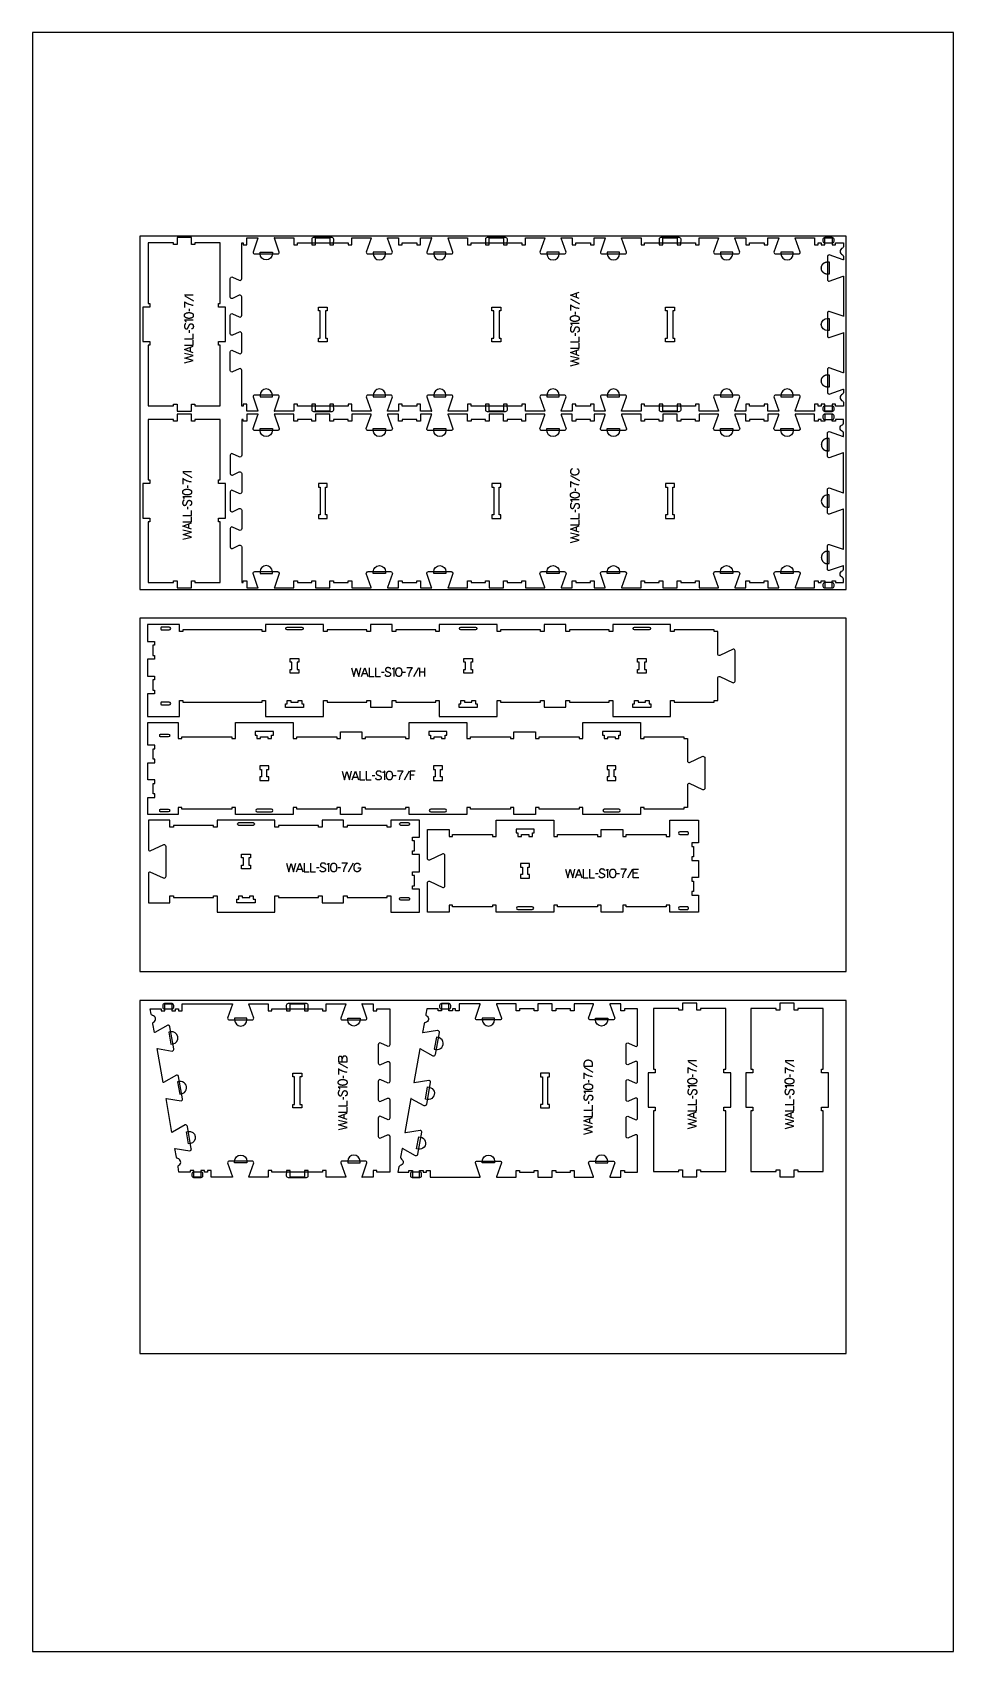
# Model space of a CAD drawing. Extents: x -1151 to 2032, y -10461 to -4867.
import ezdxf

# ---------------------------------------------------------------- set-up
doc = ezdxf.new("R2010")
doc.units = 0
for name, color, linetype in [('0_SHEET_SPRUCEPLY_2440X122', 1, 'CONTINUOUS'), ('1_ANYTOOL_1MMDEEP_LABELS_S', 2, 'CONTINUOUS'), ('3_ANYTOOL_CUTTHROUGH_INSID', 4, 'CONTINUOUS'), ('4_ANYTOOL_CUTTHROUGH_OUTSI', 5, 'CONTINUOUS'), ('5_ANYTOOL_HALF_MILL_9MM_IN', 3, 'CONTINUOUS'), ('DONOTCUT', 18, 'CONTINUOUS')]:
    doc.layers.add(name, color=color, linetype=linetype)

msp = doc.modelspace()

# ---------------------------------------------------------------- linework, layer by layer
at = {"layer": '0_SHEET_SPRUCEPLY_2440X122'}
for points in [[(-779.5, -5571.2), (-779.5, -6791.2), (1660.5, -6791.2), (1660.5, -5571.2)], [(-779.5, -6891.2), (-779.5, -8111.2), (1660.5, -8111.2), (1660.5, -6891.2)], [(-779.5, -8211.2), (-779.5, -9431.2), (1660.5, -9431.2), (1660.5, -8211.2)]]:
    msp.add_lwpolyline(points, close=True, dxfattribs=at)
at = {"layer": '1_ANYTOOL_1MMDEEP_LABELS_S'}
for points in [[(-625.2, -5774), (-595.2, -5774)], [(-595.2, -5810.4), (-597.4, -5810.1), (-599.6, -5809.8), (-601.7, -5809.4), (-603.9, -5808.9), (-607.9, -5807.6), (-609, -5807.3), (-610, -5806.9), (-611, -5806.5), (-612, -5806.1), (-615.3, -5804.5), (-616.2, -5804.1), (-617.1, -5803.6), (-618.1, -5803), (-619, -5802.5), (-620, -5801.9), (-620.9, -5801.2), (-621.9, -5800.5), (-622.9, -5799.8), (-625.2, -5798.1), (-625.2, -5817.7)], [(-624.7, -5777.5), (-594, -5794.7)], [(738.2, -5786.4), (708.2, -5775.5), (738.2, -5764.4)], [(738.2, -5821), (736, -5820.7), (733.8, -5820.3), (731.7, -5819.9), (729.5, -5819.5), (725.5, -5818.2), (724.4, -5817.8), (723.4, -5817.5), (722.4, -5817.1), (721.4, -5816.6), (718.1, -5815.1), (717.2, -5814.6), (716.3, -5814.1), (715.3, -5813.6), (714.4, -5813), (713.4, -5812.4), (712.5, -5811.8), (711.5, -5811.1), (710.5, -5810.4), (708.2, -5808.7), (708.2, -5828.2)], [(708.7, -5788.1), (739.4, -5805.3)], [(728.6, -5782.9), (728.6, -5768)], [(-595.2, -5861.7), (-625.3, -5861.7), (-625.1, -5861.7), (-625, -5861.7), (-624.8, -5861.8), (-624.7, -5861.8), (-624.5, -5861.8), (-624.4, -5861.9), (-624.3, -5861.9), (-624.1, -5862), (-624, -5862), (-623.9, -5862.1), (-623.8, -5862.1), (-623.8, -5862.1), (-623.7, -5862.2), (-623.6, -5862.2), (-623.6, -5862.2), (-623.5, -5862.3), (-623.5, -5862.3), (-623.4, -5862.3), (-623.3, -5862.4), (-623.3, -5862.4), (-623.2, -5862.4), (-623.2, -5862.5), (-623.1, -5862.5), (-623.1, -5862.6), (-623, -5862.6), (-623, -5862.7), (-622.9, -5862.7), (-622.9, -5862.7), (-622.8, -5862.8), (-622.8, -5862.8), (-622.7, -5862.9), (-622.7, -5862.9), (-622.6, -5863), (-622.5, -5863.2), (-622.4, -5863.3), (-622.3, -5863.4), (-622.3, -5863.5), (-622.2, -5863.6), (-622.1, -5863.7), (-622, -5863.9), (-622, -5864), (-621.9, -5864.2), (-621.8, -5864.3), (-621.7, -5864.6), (-621.6, -5864.9), (-621.5, -5865.2), (-621.4, -5865.4), (-621.3, -5865.7), (-621.3, -5866), (-621.2, -5866.3), (-621.1, -5866.5), (-621.1, -5866.8), (-621, -5867.1), (-621, -5867.4), (-620.9, -5867.6), (-620.9, -5867.9), (-620.9, -5868.1), (-620.9, -5868.4), (-620.9, -5868.7)], [(-609.1, -5822), (-609, -5830.7)], [(738.2, -5872.3), (708.1, -5872.3), (708.3, -5872.3), (708.4, -5872.3), (708.6, -5872.3), (708.7, -5872.4), (708.9, -5872.4), (709, -5872.4), (709.1, -5872.5), (709.3, -5872.5), (709.4, -5872.6), (709.5, -5872.6), (709.6, -5872.7), (709.6, -5872.7), (709.7, -5872.7), (709.8, -5872.8), (709.8, -5872.8), (709.9, -5872.8), (709.9, -5872.9), (710, -5872.9), (710, -5872.9), (710.1, -5873), (710.2, -5873), (710.2, -5873.1), (710.3, -5873.1), (710.3, -5873.2), (710.4, -5873.2), (710.4, -5873.2), (710.5, -5873.3), (710.5, -5873.3), (710.6, -5873.4), (710.6, -5873.4), (710.7, -5873.5), (710.7, -5873.5), (710.8, -5873.6), (710.9, -5873.7), (711, -5873.8), (711.1, -5874), (711.1, -5874.1), (711.2, -5874.2), (711.3, -5874.3), (711.4, -5874.5), (711.4, -5874.6), (711.5, -5874.7), (711.5, -5874.9), (711.7, -5875.2), (711.8, -5875.5), (711.9, -5875.7), (712, -5876), (712.1, -5876.3), (712.1, -5876.6), (712.2, -5876.9), (712.3, -5877.1), (712.3, -5877.4), (712.4, -5877.7), (712.4, -5877.9), (712.4, -5878.2), (712.5, -5878.5), (712.5, -5878.7), (712.5, -5879), (712.5, -5879.2)], [(724.3, -5832.5), (724.4, -5841.3)], [(-620.6, -5873.6), (-620.8, -5873.6), (-620.9, -5873.6), (-621, -5873.6), (-621.1, -5873.6), (-621.2, -5873.6), (-621.3, -5873.6), (-621.4, -5873.6), (-621.4, -5873.6), (-621.5, -5873.6), (-621.6, -5873.6), (-621.7, -5873.7), (-621.8, -5873.7), (-621.9, -5873.7), (-621.9, -5873.7), (-622, -5873.8), (-622.1, -5873.8), (-622.2, -5873.8), (-622.2, -5873.8), (-622.3, -5873.9), (-622.4, -5873.9), (-622.5, -5873.9), (-622.5, -5874), (-622.6, -5874), (-622.7, -5874.1), (-622.8, -5874.1), (-622.8, -5874.1), (-622.9, -5874.2), (-623, -5874.2), (-623, -5874.3), (-623.1, -5874.3), (-623.1, -5874.4), (-623.2, -5874.4), (-623.3, -5874.5), (-623.3, -5874.5), (-623.4, -5874.6), (-623.4, -5874.6), (-623.5, -5874.7), (-623.6, -5874.8), (-623.6, -5874.8), (-623.7, -5874.9), (-623.7, -5875), (-623.8, -5875), (-623.8, -5875.1), (-623.9, -5875.2), (-623.9, -5875.2), (-624, -5875.3), (-624, -5875.4), (-624.1, -5875.5), (-624.1, -5875.6), (-624.1, -5875.6), (-624.2, -5875.7), (-624.3, -5875.9), (-624.3, -5876.1), (-624.4, -5876.2), (-624.5, -5876.4), (-624.6, -5876.6), (-624.6, -5876.8), (-624.8, -5877.6), (-625, -5878.4), (-625.2, -5879.2), (-625.3, -5880), (-625.4, -5880.4), (-625.4, -5880.8), (-625.5, -5881.1), (-625.5, -5881.5), (-625.5, -5881.9), (-625.5, -5882.2), (-625.6, -5882.6), (-625.6, -5882.9), (-625.6, -5883.1), (-625.6, -5883.3), (-625.5, -5883.5), (-625.5, -5883.7), (-625.5, -5883.9), (-625.5, -5884.1), (-625.5, -5884.3), (-625.4, -5884.5), (-625.4, -5884.6), (-625.4, -5884.8), (-625.3, -5885), (-625.3, -5885.2), (-625.3, -5885.4), (-625.2, -5885.6), (-625.2, -5885.7), (-625.1, -5885.9), (-625, -5886.1), (-625, -5886.3), (-624.9, -5886.4), (-624.8, -5886.6), (-624.8, -5886.8), (-624.7, -5886.9), (-624.6, -5887.1), (-624.5, -5887.3), (-624.4, -5887.4), (-624.4, -5887.6), (-624.3, -5887.8), (-624.2, -5887.9), (-624.1, -5888.1), (-624, -5888.2), (-623.8, -5888.4), (-623.7, -5888.6), (-623.6, -5888.7), (-623.5, -5888.9), (-623.4, -5889), (-623.3, -5889.1), (-623.1, -5889.3), (-623, -5889.4), (-622.9, -5889.5), (-622.7, -5889.6), (-622.6, -5889.8), (-622.4, -5889.9), (-622.3, -5890), (-622.1, -5890.1), (-622, -5890.2), (-621.8, -5890.2), (-621.7, -5890.3), (-621.5, -5890.4), (-621.4, -5890.5), (-621.2, -5890.6), (-621, -5890.6), (-620.8, -5890.7), (-620.7, -5890.7), (-620.5, -5890.8), (-620.3, -5890.8), (-620.1, -5890.9), (-619.9, -5890.9), (-619.7, -5890.9), (-619.5, -5891), (-619.4, -5891), (-619.1, -5891), (-618.9, -5891), (-618.7, -5891), (-618.5, -5891), (-618.3, -5891), (-618.1, -5891), (-617.9, -5891), (-617.7, -5891), (-617.5, -5891), (-617.3, -5890.9), (-617.1, -5890.9), (-616.9, -5890.9), (-616.7, -5890.8), (-616.5, -5890.8), (-616.4, -5890.7), (-616.2, -5890.6), (-616.1, -5890.6), (-616, -5890.6), (-615.9, -5890.5), (-615.9, -5890.5), (-615.8, -5890.5), (-615.7, -5890.4), (-615.6, -5890.4), (-615.5, -5890.3), (-615.4, -5890.3), (-615.4, -5890.2), (-615.3, -5890.2), (-615.2, -5890.1), (-615.1, -5890.1), (-615.1, -5890), (-615, -5890), (-614.9, -5889.9), (-614.9, -5889.9), (-614.8, -5889.8), (-614.7, -5889.8), (-614.6, -5889.7), (-614.6, -5889.6), (-614.5, -5889.6), (-614.4, -5889.5), (-614.4, -5889.4), (-614.3, -5889.3), (-614.1, -5889.2), (-614, -5889), (-613.9, -5888.9), (-613.8, -5888.7), (-613.7, -5888.6), (-613.6, -5888.4), (-613.5, -5888.2), (-613.1, -5887.5), (-612.7, -5886.8), (-612.3, -5886), (-612, -5885.3), (-611.6, -5884.5), (-611.3, -5883.7), (-611, -5882.9), (-610.7, -5882), (-610.4, -5881.2), (-610, -5880.4), (-609.7, -5879.6), (-609.3, -5878.9), (-608.9, -5878.1), (-608.6, -5877.4), (-608.1, -5876.7), (-607.7, -5876), (-607.6, -5875.8), (-607.5, -5875.7), (-607.4, -5875.5), (-607.3, -5875.4), (-607.3, -5875.4), (-607.2, -5875.3), (-607.1, -5875.2), (-607.1, -5875.2), (-607, -5875.1), (-606.9, -5875), (-606.9, -5875), (-606.8, -5874.9), (-606.7, -5874.8), (-606.7, -5874.8), (-606.6, -5874.7), (-606.5, -5874.7), (-606.5, -5874.6), (-606.4, -5874.5), (-606.3, -5874.5), (-606.2, -5874.4), (-606.2, -5874.4), (-606.1, -5874.3), (-606, -5874.3), (-605.9, -5874.2), (-605.8, -5874.2), (-605.8, -5874.2), (-605.7, -5874.1), (-605.6, -5874.1), (-605.5, -5874), (-605.4, -5874), (-605.3, -5874), (-605.3, -5873.9), (-605.2, -5873.9), (-605.1, -5873.9), (-605, -5873.8), (-604.9, -5873.8), (-604.8, -5873.8), (-604.6, -5873.7), (-604.4, -5873.7), (-604.2, -5873.7), (-604, -5873.6), (-603.8, -5873.6), (-603.6, -5873.6), (-603.4, -5873.6), (-603.2, -5873.6), (-603, -5873.6), (-602.7, -5873.6), (-602.5, -5873.6), (-602.3, -5873.6), (-602.1, -5873.6), (-601.8, -5873.6), (-601.6, -5873.7), (-601.4, -5873.7), (-601.2, -5873.8), (-601, -5873.8), (-600.7, -5873.8), (-600.5, -5873.9), (-600.3, -5874), (-600.1, -5874), (-599.9, -5874.1), (-599.8, -5874.2), (-599.6, -5874.3), (-599.4, -5874.3), (-599.2, -5874.4), (-599, -5874.5), (-598.9, -5874.6), (-598.7, -5874.7), (-598.5, -5874.9), (-598.4, -5875), (-598.2, -5875.1), (-598.1, -5875.2), (-597.9, -5875.4), (-597.8, -5875.5), (-597.6, -5875.6), (-597.5, -5875.8), (-597.4, -5875.9), (-597.2, -5876.1), (-597.1, -5876.2), (-597, -5876.4), (-596.9, -5876.6), (-596.7, -5876.8), (-596.5, -5877.1), (-596.3, -5877.5), (-596.1, -5877.9), (-595.9, -5878.2), (-595.8, -5878.6), (-595.6, -5879), (-595.5, -5879.2), (-595.5, -5879.4), (-595.4, -5879.6), (-595.4, -5879.7), (-595.3, -5879.9), (-595.2, -5880.1), (-595.2, -5880.3), (-595.2, -5880.5), (-595.1, -5880.7), (-595.1, -5880.9), (-595, -5881.1), (-595, -5881.3), (-595, -5881.5), (-594.9, -5881.7), (-594.9, -5882.1), (-594.9, -5882.5), (-594.9, -5883), (-594.9, -5883.4), (-594.9, -5883.8), (-594.9, -5884.2), (-595, -5884.6), (-595, -5885), (-595.1, -5885.4), (-595.1, -5885.8), (-595.2, -5886.1), (-595.3, -5886.5), (-595.5, -5886.9), (-595.6, -5887.3), (-595.7, -5887.6), (-595.9, -5888), (-596, -5888.3), (-596.2, -5888.7), (-596.4, -5889), (-596.5, -5889.2), (-596.6, -5889.4), (-596.7, -5889.5), (-596.8, -5889.7), (-596.9, -5889.8), (-597.1, -5890), (-597.2, -5890.1), (-597.3, -5890.2), (-597.4, -5890.3), (-597.6, -5890.5), (-597.7, -5890.6), (-597.8, -5890.7), (-597.9, -5890.7), (-597.9, -5890.8), (-598, -5890.8), (-598.1, -5890.9), (-598.2, -5890.9), (-598.2, -5891), (-598.3, -5891), (-598.4, -5891.1), (-598.4, -5891.1), (-598.5, -5891.2), (-598.6, -5891.2), (-598.7, -5891.2), (-598.7, -5891.3), (-598.8, -5891.3), (-598.9, -5891.3), (-599, -5891.4), (-599.1, -5891.4), (-599.1, -5891.4), (-599.2, -5891.5), (-599.3, -5891.5), (-599.5, -5891.5), (-599.6, -5891.6), (-599.8, -5891.6), (-600, -5891.7), (-600.2, -5891.7), (-600.3, -5891.7), (-600.5, -5891.7), (-600.7, -5891.8), (-600.9, -5891.8), (-601.1, -5891.8)], [(-625.2, -5925.5), (-595.2, -5925.5), (-595.2, -5908.4)], [(-609.1, -5895.8), (-609, -5904.6)], [(712.8, -5884.1), (712.6, -5884.1), (712.5, -5884.1), (712.4, -5884.1), (712.3, -5884.2), (712.2, -5884.2), (712.1, -5884.2), (712, -5884.2), (712, -5884.2), (711.9, -5884.2), (711.8, -5884.2), (711.7, -5884.3), (711.6, -5884.3), (711.5, -5884.3), (711.5, -5884.3), (711.4, -5884.3), (711.3, -5884.4), (711.2, -5884.4), (711.1, -5884.4), (711.1, -5884.5), (711, -5884.5), (710.9, -5884.5), (710.9, -5884.6), (710.8, -5884.6), (710.7, -5884.6), (710.6, -5884.7), (710.6, -5884.7), (710.5, -5884.8), (710.4, -5884.8), (710.4, -5884.9), (710.3, -5884.9), (710.2, -5885), (710.2, -5885), (710.1, -5885.1), (710.1, -5885.1), (710, -5885.2), (709.9, -5885.2), (709.9, -5885.3), (709.8, -5885.4), (709.8, -5885.4), (709.7, -5885.5), (709.7, -5885.5), (709.6, -5885.6), (709.6, -5885.7), (709.5, -5885.8), (709.5, -5885.8), (709.4, -5885.9), (709.4, -5886), (709.3, -5886.1), (709.3, -5886.1), (709.3, -5886.2), (709.2, -5886.3), (709.1, -5886.5), (709, -5886.6), (709, -5886.8), (708.9, -5887), (708.8, -5887.2), (708.8, -5887.4), (708.6, -5888.2), (708.4, -5889), (708.2, -5889.8), (708.1, -5890.6), (708, -5891), (708, -5891.3), (707.9, -5891.7), (707.9, -5892.1), (707.9, -5892.4), (707.9, -5892.8), (707.8, -5893.2), (707.8, -5893.5), (707.8, -5893.7), (707.8, -5893.9), (707.9, -5894.1), (707.9, -5894.3), (707.9, -5894.5), (707.9, -5894.7), (707.9, -5894.9), (708, -5895), (708, -5895.2), (708, -5895.4), (708.1, -5895.6), (708.1, -5895.8), (708.1, -5896), (708.2, -5896.1), (708.2, -5896.3), (708.3, -5896.5), (708.4, -5896.7), (708.4, -5896.8), (708.5, -5897), (708.5, -5897.2), (708.6, -5897.4), (708.7, -5897.5), (708.8, -5897.7), (708.9, -5897.9), (708.9, -5898), (709, -5898.2), (709.1, -5898.3), (709.2, -5898.5), (709.3, -5898.7), (709.4, -5898.8), (709.5, -5899), (709.7, -5899.1), (709.8, -5899.3), (709.9, -5899.4), (710, -5899.6), (710.1, -5899.7), (710.3, -5899.9), (710.4, -5900), (710.5, -5900.1), (710.7, -5900.2), (710.8, -5900.3), (711, -5900.4), (711.1, -5900.6), (711.2, -5900.7), (711.4, -5900.7), (711.6, -5900.8), (711.7, -5900.9), (711.9, -5901), (712, -5901.1), (712.2, -5901.1), (712.4, -5901.2), (712.5, -5901.3), (712.7, -5901.3), (712.9, -5901.4), (713.1, -5901.4), (713.3, -5901.5), (713.5, -5901.5), (713.7, -5901.5), (713.8, -5901.6), (714, -5901.6), (714.2, -5901.6), (714.4, -5901.6), (714.7, -5901.6), (714.9, -5901.6), (715.1, -5901.6), (715.3, -5901.6), (715.5, -5901.6), (715.7, -5901.6), (715.9, -5901.6), (716.1, -5901.5), (716.3, -5901.5), (716.5, -5901.4), (716.7, -5901.4), (716.9, -5901.3), (717, -5901.3), (717.2, -5901.2), (717.3, -5901.2), (717.4, -5901.2), (717.5, -5901.1), (717.5, -5901.1), (717.6, -5901), (717.7, -5901), (717.8, -5901), (717.9, -5900.9), (717.9, -5900.9), (718, -5900.8), (718.1, -5900.8), (718.2, -5900.7), (718.2, -5900.7), (718.3, -5900.6), (718.4, -5900.6), (718.5, -5900.5), (718.5, -5900.5), (718.6, -5900.4), (718.7, -5900.3), (718.7, -5900.3), (718.8, -5900.2), (718.9, -5900.2), (718.9, -5900.1), (719, -5900), (719.1, -5899.9), (719.3, -5899.8), (719.4, -5899.6), (719.5, -5899.5), (719.6, -5899.3), (719.7, -5899.1), (719.8, -5899), (719.9, -5898.8), (720.3, -5898.1), (720.7, -5897.3), (721.1, -5896.6), (721.4, -5895.8), (721.8, -5895.1), (722.1, -5894.3), (722.4, -5893.4), (722.7, -5892.6), (723, -5891.8), (723.4, -5891), (723.7, -5890.2), (724.1, -5889.4), (724.4, -5888.7), (724.8, -5888), (725.2, -5887.3), (725.7, -5886.6), (725.8, -5886.4), (725.9, -5886.3), (726, -5886.1), (726.1, -5886), (726.1, -5886), (726.2, -5885.9), (726.3, -5885.8), (726.3, -5885.7), (726.4, -5885.7), (726.4, -5885.6), (726.5, -5885.5), (726.6, -5885.5), (726.6, -5885.4), (726.7, -5885.4), (726.8, -5885.3), (726.9, -5885.2), (726.9, -5885.2), (727, -5885.1), (727.1, -5885.1), (727.2, -5885), (727.2, -5885), (727.3, -5884.9), (727.4, -5884.9), (727.5, -5884.8), (727.6, -5884.8), (727.6, -5884.7), (727.7, -5884.7), (727.8, -5884.7), (727.9, -5884.6), (728, -5884.6), (728.1, -5884.6), (728.1, -5884.5), (728.2, -5884.5), (728.3, -5884.5), (728.4, -5884.4), (728.5, -5884.4), (728.6, -5884.4), (728.8, -5884.3), (729, -5884.3), (729.2, -5884.2), (729.4, -5884.2), (729.6, -5884.2), (729.8, -5884.2), (730, -5884.2), (730.2, -5884.2), (730.4, -5884.1), (730.7, -5884.2), (730.9, -5884.2), (731.1, -5884.2), (731.3, -5884.2), (731.6, -5884.2), (731.8, -5884.3), (732, -5884.3), (732.2, -5884.3), (732.4, -5884.4), (732.6, -5884.4), (732.9, -5884.5), (733.1, -5884.6), (733.3, -5884.6), (733.4, -5884.7), (733.6, -5884.8), (733.8, -5884.8), (734, -5884.9), (734.2, -5885), (734.4, -5885.1), (734.5, -5885.2), (734.7, -5885.3), (734.9, -5885.4), (735, -5885.6), (735.2, -5885.7), (735.3, -5885.8), (735.5, -5885.9), (735.6, -5886.1), (735.8, -5886.2), (735.9, -5886.4), (736, -5886.5), (736.2, -5886.7), (736.3, -5886.8), (736.4, -5887), (736.5, -5887.2), (736.7, -5887.3), (736.9, -5887.7), (737.1, -5888.1), (737.3, -5888.4), (737.5, -5888.8), (737.6, -5889.2), (737.8, -5889.6), (737.8, -5889.8), (737.9, -5889.9), (738, -5890.1), (738, -5890.3), (738.1, -5890.5), (738.1, -5890.7), (738.2, -5890.9), (738.2, -5891.1), (738.3, -5891.3), (738.3, -5891.5), (738.4, -5891.7), (738.4, -5891.9), (738.4, -5892.1), (738.4, -5892.3), (738.5, -5892.7), (738.5, -5893.1), (738.5, -5893.5), (738.5, -5894), (738.5, -5894.4), (738.5, -5894.8), (738.4, -5895.2), (738.4, -5895.6), (738.3, -5896), (738.2, -5896.3), (738.2, -5896.7), (738.1, -5897.1), (737.9, -5897.5), (737.8, -5897.8), (737.7, -5898.2), (737.5, -5898.6), (737.4, -5898.9), (737.2, -5899.3), (737, -5899.6), (736.9, -5899.8), (736.8, -5899.9), (736.7, -5900.1), (736.6, -5900.2), (736.4, -5900.4), (736.3, -5900.5), (736.2, -5900.7), (736.1, -5900.8), (736, -5900.9), (735.8, -5901.1), (735.7, -5901.2), (735.6, -5901.3), (735.5, -5901.3), (735.4, -5901.4), (735.4, -5901.4), (735.3, -5901.5), (735.2, -5901.5), (735.2, -5901.6), (735.1, -5901.6), (735, -5901.7), (734.9, -5901.7), (734.9, -5901.7), (734.8, -5901.8), (734.7, -5901.8), (734.6, -5901.9), (734.6, -5901.9), (734.5, -5901.9), (734.4, -5902), (734.3, -5902), (734.3, -5902), (734.2, -5902.1), (734.1, -5902.1), (733.9, -5902.1), (733.8, -5902.2), (733.6, -5902.2), (733.4, -5902.3), (733.2, -5902.3), (733.1, -5902.3), (732.9, -5902.3), (732.7, -5902.3), (732.5, -5902.3), (732.3, -5902.3)], [(708.2, -5936.1), (738.2, -5936.1), (738.2, -5919)], [(724.3, -5906.4), (724.4, -5915.2)], [(-625.2, -5947.4), (-595.2, -5947.4), (-595.2, -5930.3)], [(-595.2, -5973.6), (-625.2, -5962.7), (-595.2, -5951.6)], [(-625.2, -6008.3), (-595.2, -6000.6), (-624.3, -5992.1), (-595.2, -5983.7), (-625.2, -5976.2)], [(-604.8, -5970.1), (-604.8, -5955.2)], [(708.2, -5957.9), (738.2, -5957.9), (738.2, -5940.8)], [(738.2, -5984.2), (708.2, -5973.3), (738.2, -5962.2)], [(728.6, -5980.7), (728.6, -5965.8)], [(708.2, -6018.9), (738.2, -6011.2), (709.1, -6002.7), (738.2, -5994.2), (708.2, -5986.7)], [(715.7, -6374.5), (715.3, -6374.6), (714.9, -6374.8), (714.5, -6375), (714.1, -6375.2), (713.7, -6375.4), (713.4, -6375.6), (713, -6375.8), (712.7, -6376), (712.4, -6376.3), (712, -6376.5), (711.7, -6376.8), (711.4, -6377), (711.1, -6377.3), (710.8, -6377.6), (710.5, -6377.9), (710.3, -6378.2), (710.1, -6378.4), (710, -6378.5), (709.9, -6378.7), (709.8, -6378.9), (709.7, -6379), (709.6, -6379.2), (709.5, -6379.4), (709.4, -6379.5), (709.3, -6379.7), (709.2, -6379.9), (709.1, -6380.1), (709, -6380.2), (708.9, -6380.4), (708.8, -6380.6), (708.8, -6380.8), (708.7, -6381), (708.6, -6381.2), (708.6, -6381.4), (708.5, -6381.6), (708.5, -6381.8), (708.4, -6382), (708.4, -6382.2), (708.3, -6382.4), (708.3, -6382.6), (708.3, -6382.8), (708.2, -6383), (708.2, -6383.2), (708.2, -6383.4), (708.2, -6383.6), (708.2, -6383.9), (708.2, -6384.1), (708.2, -6384.3), (708.2, -6384.7), (708.2, -6385), (708.2, -6385.3), (708.2, -6385.7), (708.3, -6386), (708.3, -6386.3), (708.4, -6386.6), (708.5, -6386.9), (708.5, -6387.2), (708.6, -6387.5), (708.7, -6387.8), (708.8, -6388.1), (708.9, -6388.4), (709, -6388.5), (709.1, -6388.6), (709.1, -6388.8), (709.2, -6388.9), (709.3, -6389), (709.3, -6389.2), (709.4, -6389.3), (709.5, -6389.4), (709.6, -6389.5), (709.6, -6389.7), (709.7, -6389.8), (709.8, -6389.9), (709.9, -6390), (710, -6390.2), (710.2, -6390.4), (710.4, -6390.6), (710.6, -6390.9), (710.8, -6391.1), (711, -6391.3), (711.3, -6391.5), (711.5, -6391.7), (711.8, -6391.9), (712, -6392.1), (712.3, -6392.3), (712.6, -6392.5), (712.9, -6392.6), (713.4, -6393), (714, -6393.3), (714.6, -6393.6), (715.3, -6393.9), (715.9, -6394.1), (716.5, -6394.4), (717.1, -6394.6), (717.8, -6394.8), (718.4, -6394.9), (719.1, -6395.1), (719.7, -6395.2), (720.4, -6395.3), (721.1, -6395.4), (721.8, -6395.4), (722.5, -6395.4), (723.2, -6395.5), (723.9, -6395.4), (724.5, -6395.4), (725.2, -6395.4), (725.9, -6395.3), (726.6, -6395.2), (727.2, -6395.1), (727.9, -6394.9), (728.2, -6394.8), (728.5, -6394.7), (728.9, -6394.7), (729.2, -6394.6), (729.5, -6394.5), (729.8, -6394.3), (730.1, -6394.2), (730.4, -6394.1), (731.1, -6393.9), (731.7, -6393.6), (732.3, -6393.3), (732.9, -6393), (733.5, -6392.6), (733.8, -6392.4), (734, -6392.2), (734.3, -6392), (734.6, -6391.8), (734.8, -6391.6), (735.1, -6391.4), (735.3, -6391.2), (735.5, -6391), (735.7, -6390.8), (735.9, -6390.5), (736.1, -6390.3), (736.2, -6390.2), (736.3, -6390.1), (736.4, -6389.9), (736.5, -6389.8), (736.6, -6389.7), (736.7, -6389.6), (736.8, -6389.4), (736.8, -6389.3), (736.9, -6389.2), (737, -6389), (737.1, -6388.9), (737.1, -6388.8), (737.3, -6388.5), (737.4, -6388.2), (737.5, -6387.9), (737.6, -6387.6), (737.7, -6387.3), (737.8, -6387), (737.9, -6386.7), (737.9, -6386.4), (738, -6386), (738, -6385.7), (738.1, -6385.4), (738.1, -6385), (738.1, -6384.7), (738.2, -6384.3), (738.2, -6384), (738.2, -6383.6), (738.1, -6383.2), (738.1, -6383), (738.1, -6382.8), (738.1, -6382.7), (738.1, -6382.5), (738, -6382.3), (738, -6382.1), (738, -6382), (737.9, -6381.8), (737.9, -6381.6), (737.8, -6381.5), (737.8, -6381.3), (737.8, -6381.1), (737.7, -6381), (737.6, -6380.8), (737.6, -6380.6), (737.5, -6380.5), (737.5, -6380.3), (737.4, -6380.2), (737.3, -6380), (737.2, -6379.9), (737.2, -6379.7), (737.1, -6379.6), (737, -6379.4), (736.9, -6379.3), (736.8, -6379.2), (736.7, -6379), (736.6, -6378.9), (736.5, -6378.7), (736.3, -6378.5), (736.1, -6378.2), (735.9, -6378), (735.7, -6377.7), (735.4, -6377.5), (735.2, -6377.2), (734.9, -6377), (734.7, -6376.8), (734.4, -6376.5), (734.1, -6376.3), (733.8, -6376.1), (733.6, -6375.9), (733.3, -6375.7), (733, -6375.5), (732.6, -6375.3), (732.3, -6375.1)], [(-631.6, -6384), (-601.6, -6384)], [(-601.6, -6420.4), (-603.7, -6420.1), (-605.9, -6419.8), (-608.1, -6419.4), (-610.2, -6418.9), (-614.2, -6417.6), (-615.3, -6417.3), (-616.4, -6416.9), (-617.4, -6416.5), (-618.4, -6416.1), (-621.6, -6414.5), (-622.5, -6414.1), (-623.5, -6413.6), (-624.4, -6413), (-625.4, -6412.5), (-626.3, -6411.9), (-627.3, -6411.2), (-628.3, -6410.5), (-629.2, -6409.8), (-631.6, -6408.1), (-631.6, -6427.7)], [(-631.1, -6387.5), (-600.3, -6404.7)], [(-615.4, -6432), (-615.4, -6440.7)], [(738.2, -6431), (736, -6430.7), (733.8, -6430.3), (731.7, -6429.9), (729.5, -6429.4), (725.5, -6428.2), (724.4, -6427.8), (723.4, -6427.4), (722.3, -6427), (721.4, -6426.6), (718.1, -6425.1), (717.2, -6424.6), (716.2, -6424.1), (715.3, -6423.6), (714.4, -6423), (713.4, -6422.4), (712.4, -6421.8), (711.5, -6421.1), (710.5, -6420.4), (708.2, -6418.6), (708.2, -6438.2)], [(708.6, -6398.1), (739.4, -6415.3)], [(-627, -6483.6), (-627.2, -6483.6), (-627.3, -6483.6), (-627.3, -6483.6), (-627.4, -6483.6), (-627.5, -6483.6), (-627.6, -6483.6), (-627.7, -6483.6), (-627.8, -6483.6), (-627.9, -6483.6), (-628, -6483.6), (-628, -6483.7), (-628.1, -6483.7), (-628.2, -6483.7), (-628.3, -6483.7), (-628.4, -6483.8), (-628.4, -6483.8), (-628.5, -6483.8), (-628.6, -6483.8), (-628.7, -6483.9), (-628.7, -6483.9), (-628.8, -6483.9), (-628.9, -6484), (-629, -6484), (-629, -6484.1), (-629.1, -6484.1), (-629.2, -6484.1), (-629.2, -6484.2), (-629.3, -6484.2), (-629.4, -6484.3), (-629.4, -6484.3), (-629.5, -6484.4), (-629.6, -6484.4), (-629.6, -6484.5), (-629.7, -6484.5), (-629.7, -6484.6), (-629.8, -6484.6), (-629.8, -6484.7), (-629.9, -6484.8), (-630, -6484.8), (-630, -6484.9), (-630.1, -6485), (-630.1, -6485), (-630.2, -6485.1), (-630.2, -6485.2), (-630.3, -6485.2), (-630.3, -6485.3), (-630.4, -6485.4), (-630.4, -6485.5), (-630.4, -6485.6), (-630.5, -6485.6), (-630.5, -6485.7), (-630.6, -6485.9), (-630.7, -6486.1), (-630.8, -6486.2), (-630.8, -6486.4), (-630.9, -6486.6), (-631, -6486.8), (-631.2, -6487.6), (-631.4, -6488.4), (-631.5, -6489.2), (-631.7, -6490), (-631.7, -6490.4), (-631.8, -6490.8), (-631.8, -6491.1), (-631.8, -6491.5), (-631.9, -6491.9), (-631.9, -6492.2), (-631.9, -6492.6), (-631.9, -6492.9), (-631.9, -6493.1), (-631.9, -6493.3), (-631.9, -6493.5), (-631.9, -6493.7), (-631.9, -6493.9), (-631.8, -6494.1), (-631.8, -6494.3), (-631.8, -6494.5), (-631.8, -6494.6), (-631.7, -6494.8), (-631.7, -6495), (-631.6, -6495.2), (-631.6, -6495.4), (-631.6, -6495.6), (-631.5, -6495.7), (-631.4, -6495.9), (-631.4, -6496.1), (-631.3, -6496.3), (-631.3, -6496.4), (-631.2, -6496.6), (-631.1, -6496.8), (-631, -6496.9), (-631, -6497.1), (-630.9, -6497.3), (-630.8, -6497.4), (-630.7, -6497.6), (-630.6, -6497.8), (-630.5, -6497.9), (-630.4, -6498.1), (-630.3, -6498.2), (-630.2, -6498.4), (-630.1, -6498.6), (-630, -6498.7), (-629.8, -6498.9), (-629.7, -6499), (-629.6, -6499.1), (-629.5, -6499.3), (-629.3, -6499.4), (-629.2, -6499.5), (-629.1, -6499.6), (-628.9, -6499.8), (-628.8, -6499.9), (-628.6, -6500), (-628.5, -6500.1), (-628.3, -6500.2), (-628.2, -6500.2), (-628, -6500.3), (-627.9, -6500.4), (-627.7, -6500.5), (-627.5, -6500.6), (-627.4, -6500.6), (-627.2, -6500.7), (-627, -6500.7), (-626.8, -6500.8), (-626.7, -6500.8), (-626.5, -6500.9), (-626.3, -6500.9), (-626.1, -6500.9), (-625.9, -6501), (-625.7, -6501), (-625.5, -6501), (-625.3, -6501), (-625.1, -6501), (-624.9, -6501), (-624.7, -6501), (-624.4, -6501), (-624.2, -6501), (-624, -6501), (-623.8, -6501), (-623.6, -6500.9), (-623.4, -6500.9), (-623.3, -6500.9), (-623.1, -6500.8), (-622.9, -6500.8), (-622.7, -6500.7), (-622.5, -6500.6), (-622.5, -6500.6), (-622.4, -6500.6), (-622.3, -6500.5), (-622.2, -6500.5), (-622.1, -6500.5), (-622, -6500.4), (-622, -6500.4), (-621.9, -6500.3), (-621.8, -6500.3), (-621.7, -6500.2), (-621.6, -6500.2), (-621.6, -6500.1), (-621.5, -6500.1), (-621.4, -6500), (-621.3, -6500), (-621.3, -6499.9), (-621.2, -6499.9), (-621.1, -6499.8), (-621.1, -6499.8), (-621, -6499.7), (-620.9, -6499.6), (-620.9, -6499.6), (-620.8, -6499.5), (-620.7, -6499.4), (-620.6, -6499.3), (-620.5, -6499.2), (-620.4, -6499), (-620.2, -6498.9), (-620.1, -6498.7), (-620, -6498.6), (-619.9, -6498.4), (-619.8, -6498.2), (-619.4, -6497.5), (-619, -6496.8), (-618.7, -6496), (-618.3, -6495.3), (-618, -6494.5), (-617.6, -6493.7), (-617.3, -6492.9), (-617, -6492), (-616.7, -6491.2), (-616.4, -6490.4), (-616, -6489.6), (-615.7, -6488.9), (-615.3, -6488.1), (-614.9, -6487.4), (-614.5, -6486.7), (-614.1, -6486), (-614, -6485.8), (-613.9, -6485.7), (-613.7, -6485.5), (-613.7, -6485.4), (-613.6, -6485.4), (-613.6, -6485.3), (-613.5, -6485.2), (-613.4, -6485.2), (-613.4, -6485.1), (-613.3, -6485), (-613.2, -6485), (-613.2, -6484.9), (-613.1, -6484.8), (-613, -6484.8), (-613, -6484.7), (-612.9, -6484.7), (-612.8, -6484.6), (-612.7, -6484.5), (-612.7, -6484.5), (-612.6, -6484.4), (-612.5, -6484.4), (-612.4, -6484.3), (-612.4, -6484.3), (-612.3, -6484.2), (-612.2, -6484.2), (-612.1, -6484.2), (-612, -6484.1), (-611.9, -6484.1), (-611.9, -6484), (-611.8, -6484), (-611.7, -6484), (-611.6, -6483.9), (-611.5, -6483.9), (-611.4, -6483.9), (-611.3, -6483.8), (-611.2, -6483.8), (-611.1, -6483.8), (-611, -6483.7), (-610.8, -6483.7), (-610.6, -6483.7), (-610.4, -6483.6), (-610.2, -6483.6), (-610, -6483.6), (-609.7, -6483.6), (-609.5, -6483.6), (-609.3, -6483.6), (-609.1, -6483.6), (-608.9, -6483.6), (-608.6, -6483.6), (-608.4, -6483.6), (-608.2, -6483.6), (-608, -6483.7), (-607.7, -6483.7), (-607.5, -6483.8), (-607.3, -6483.8), (-607.1, -6483.8), (-606.9, -6483.9), (-606.7, -6484), (-606.5, -6484), (-606.3, -6484.1), (-606.1, -6484.2), (-605.9, -6484.3), (-605.7, -6484.3), (-605.6, -6484.4), (-605.4, -6484.5), (-605.2, -6484.6), (-605, -6484.7), (-604.9, -6484.9), (-604.7, -6485), (-604.6, -6485.1), (-604.4, -6485.2), (-604.3, -6485.4), (-604.1, -6485.5), (-604, -6485.6), (-603.8, -6485.8), (-603.7, -6485.9), (-603.6, -6486.1), (-603.4, -6486.2), (-603.3, -6486.4), (-603.2, -6486.6), (-603.1, -6486.8), (-602.9, -6487.1), (-602.7, -6487.5), (-602.5, -6487.9), (-602.3, -6488.2), (-602.1, -6488.6), (-602, -6489), (-601.9, -6489.2), (-601.8, -6489.4), (-601.8, -6489.6), (-601.7, -6489.7), (-601.7, -6489.9), (-601.6, -6490.1), (-601.5, -6490.3), (-601.5, -6490.5), (-601.5, -6490.7), (-601.4, -6490.9), (-601.4, -6491.1), (-601.4, -6491.3), (-601.3, -6491.5), (-601.3, -6491.7), (-601.3, -6492.1), (-601.2, -6492.5), (-601.2, -6493), (-601.2, -6493.4), (-601.2, -6493.8), (-601.3, -6494.2), (-601.3, -6494.6), (-601.4, -6495), (-601.4, -6495.4), (-601.5, -6495.8), (-601.6, -6496.1), (-601.7, -6496.5), (-601.8, -6496.9), (-601.9, -6497.3), (-602.1, -6497.6), (-602.2, -6498), (-602.4, -6498.3), (-602.6, -6498.7), (-602.8, -6499), (-602.9, -6499.2), (-603, -6499.4), (-603.1, -6499.5), (-603.2, -6499.7), (-603.3, -6499.8), (-603.4, -6500), (-603.5, -6500.1), (-603.6, -6500.2), (-603.8, -6500.3), (-603.9, -6500.5), (-604, -6500.6), (-604.2, -6500.7), (-604.2, -6500.7), (-604.3, -6500.8), (-604.4, -6500.8), (-604.4, -6500.9), (-604.5, -6500.9), (-604.6, -6501), (-604.7, -6501), (-604.7, -6501.1), (-604.8, -6501.1), (-604.9, -6501.2), (-604.9, -6501.2), (-605, -6501.2), (-605.1, -6501.3), (-605.2, -6501.3), (-605.3, -6501.3), (-605.3, -6501.4), (-605.4, -6501.4), (-605.5, -6501.4), (-605.6, -6501.5), (-605.7, -6501.5), (-605.8, -6501.5), (-606, -6501.6), (-606.2, -6501.6), (-606.3, -6501.7), (-606.5, -6501.7), (-606.7, -6501.7), (-606.9, -6501.7), (-607.1, -6501.8), (-607.2, -6501.8), (-607.4, -6501.8)], [(-601.6, -6471.7), (-631.6, -6471.7), (-631.5, -6471.7), (-631.3, -6471.7), (-631.2, -6471.8), (-631, -6471.8), (-630.9, -6471.8), (-630.7, -6471.9), (-630.6, -6471.9), (-630.5, -6472), (-630.3, -6472), (-630.2, -6472.1), (-630.2, -6472.1), (-630.1, -6472.1), (-630, -6472.2), (-630, -6472.2), (-629.9, -6472.2), (-629.9, -6472.3), (-629.8, -6472.3), (-629.8, -6472.3), (-629.7, -6472.4), (-629.6, -6472.4), (-629.6, -6472.4), (-629.5, -6472.5), (-629.5, -6472.5), (-629.4, -6472.6), (-629.4, -6472.6), (-629.3, -6472.7), (-629.3, -6472.7), (-629.2, -6472.7), (-629.2, -6472.8), (-629.1, -6472.8), (-629.1, -6472.9), (-629, -6472.9), (-628.9, -6473), (-628.9, -6473.2), (-628.8, -6473.3), (-628.7, -6473.4), (-628.6, -6473.5), (-628.5, -6473.6), (-628.5, -6473.7), (-628.4, -6473.9), (-628.3, -6474), (-628.3, -6474.2), (-628.2, -6474.3), (-628.1, -6474.6), (-628, -6474.9), (-627.9, -6475.2), (-627.8, -6475.4), (-627.7, -6475.7), (-627.6, -6476), (-627.5, -6476.3), (-627.5, -6476.5), (-627.4, -6476.8), (-627.4, -6477.1), (-627.3, -6477.4), (-627.3, -6477.6), (-627.3, -6477.9), (-627.2, -6478.1), (-627.2, -6478.4), (-627.2, -6478.7)], [(738.2, -6482.2), (708.1, -6482.2), (708.3, -6482.3), (708.4, -6482.3), (708.6, -6482.3), (708.7, -6482.3), (708.8, -6482.4), (709, -6482.4), (709.1, -6482.5), (709.2, -6482.5), (709.4, -6482.6), (709.5, -6482.6), (709.6, -6482.7), (709.6, -6482.7), (709.7, -6482.7), (709.7, -6482.8), (709.8, -6482.8), (709.9, -6482.8), (709.9, -6482.9), (710, -6482.9), (710, -6482.9), (710.1, -6483), (710.1, -6483), (710.2, -6483), (710.2, -6483.1), (710.3, -6483.1), (710.3, -6483.2), (710.4, -6483.2), (710.4, -6483.3), (710.5, -6483.3), (710.5, -6483.4), (710.6, -6483.4), (710.6, -6483.5), (710.7, -6483.5), (710.8, -6483.6), (710.9, -6483.7), (710.9, -6483.8), (711, -6483.9), (711.1, -6484.1), (711.2, -6484.2), (711.3, -6484.3), (711.3, -6484.4), (711.4, -6484.6), (711.5, -6484.7), (711.5, -6484.9), (711.6, -6485.1), (711.7, -6485.4), (711.9, -6485.7), (711.9, -6486), (712, -6486.3), (712.1, -6486.6), (712.2, -6486.8), (712.2, -6487.1), (712.3, -6487.4), (712.4, -6487.6), (712.4, -6487.9), (712.4, -6488.2), (712.5, -6488.4), (712.5, -6488.7), (712.5, -6489), (712.5, -6489.2)], [(724.3, -6442.5), (724.4, -6451.3)], [(-631.6, -6535.5), (-601.6, -6535.5), (-601.6, -6518.4)], [(-631.6, -6557.4), (-601.6, -6557.4), (-601.6, -6540.3)], [(-615.4, -6505.8), (-615.4, -6514.6)], [(712.7, -6494.1), (712.6, -6494.1), (712.5, -6494.1), (712.4, -6494.1), (712.3, -6494.1), (712.2, -6494.1), (712.1, -6494.2), (712, -6494.2), (711.9, -6494.2), (711.8, -6494.2), (711.8, -6494.2), (711.7, -6494.2), (711.6, -6494.2), (711.5, -6494.3), (711.4, -6494.3), (711.4, -6494.3), (711.3, -6494.3), (711.2, -6494.4), (711.1, -6494.4), (711, -6494.4), (711, -6494.5), (710.9, -6494.5), (710.8, -6494.5), (710.8, -6494.6), (710.7, -6494.6), (710.6, -6494.7), (710.6, -6494.7), (710.5, -6494.7), (710.4, -6494.8), (710.4, -6494.8), (710.3, -6494.9), (710.2, -6494.9), (710.2, -6495), (710.1, -6495), (710, -6495.1), (710, -6495.2), (709.9, -6495.2), (709.9, -6495.3), (709.8, -6495.3), (709.8, -6495.4), (709.7, -6495.5), (709.7, -6495.5), (709.6, -6495.6), (709.6, -6495.7), (709.5, -6495.7), (709.5, -6495.8), (709.4, -6495.9), (709.4, -6496), (709.3, -6496), (709.3, -6496.1), (709.2, -6496.2), (709.2, -6496.3), (709.1, -6496.4), (709, -6496.6), (709, -6496.8), (708.9, -6497), (708.8, -6497.2), (708.8, -6497.4), (708.5, -6498.2), (708.3, -6499), (708.2, -6499.8), (708.1, -6500.6), (708, -6500.9), (707.9, -6501.3), (707.9, -6501.7), (707.9, -6502.1), (707.8, -6502.4), (707.8, -6502.8), (707.8, -6503.1), (707.8, -6503.5), (707.8, -6503.7), (707.8, -6503.9), (707.8, -6504.1), (707.8, -6504.3), (707.9, -6504.5), (707.9, -6504.7), (707.9, -6504.8), (707.9, -6505), (708, -6505.2), (708, -6505.4), (708, -6505.6), (708.1, -6505.8), (708.1, -6505.9), (708.2, -6506.1), (708.2, -6506.3), (708.3, -6506.5), (708.3, -6506.6), (708.4, -6506.8), (708.5, -6507), (708.5, -6507.2), (708.6, -6507.3), (708.7, -6507.5), (708.8, -6507.7), (708.8, -6507.8), (708.9, -6508), (709, -6508.2), (709.1, -6508.3), (709.2, -6508.5), (709.3, -6508.6), (709.4, -6508.8), (709.5, -6509), (709.6, -6509.1), (709.8, -6509.3), (709.9, -6509.4), (710, -6509.6), (710.1, -6509.7), (710.2, -6509.8), (710.4, -6510), (710.5, -6510.1), (710.6, -6510.2), (710.8, -6510.3), (710.9, -6510.4), (711.1, -6510.5), (711.2, -6510.6), (711.4, -6510.7), (711.5, -6510.8), (711.7, -6510.9), (711.9, -6511), (712, -6511.1), (712.2, -6511.1), (712.4, -6511.2), (712.5, -6511.3), (712.7, -6511.3), (712.9, -6511.4), (713.1, -6511.4), (713.2, -6511.4), (713.4, -6511.5), (713.6, -6511.5), (713.8, -6511.5), (714, -6511.6), (714.2, -6511.6), (714.4, -6511.6), (714.6, -6511.6), (714.8, -6511.6), (715.1, -6511.6), (715.3, -6511.6), (715.5, -6511.6), (715.7, -6511.6), (715.9, -6511.5), (716.1, -6511.5), (716.3, -6511.5), (716.5, -6511.4), (716.6, -6511.4), (716.8, -6511.3), (717, -6511.3), (717.2, -6511.2), (717.3, -6511.2), (717.4, -6511.1), (717.4, -6511.1), (717.5, -6511.1), (717.6, -6511), (717.7, -6511), (717.8, -6510.9), (717.8, -6510.9), (717.9, -6510.8), (718, -6510.8), (718.1, -6510.8), (718.2, -6510.7), (718.2, -6510.7), (718.3, -6510.6), (718.4, -6510.5), (718.4, -6510.5), (718.5, -6510.4), (718.6, -6510.4), (718.7, -6510.3), (718.7, -6510.3), (718.8, -6510.2), (718.9, -6510.1), (718.9, -6510.1), (719, -6510), (719.1, -6509.9), (719.2, -6509.7), (719.4, -6509.6), (719.5, -6509.4), (719.6, -6509.3), (719.7, -6509.1), (719.8, -6508.9), (719.9, -6508.8), (720.3, -6508.1), (720.7, -6507.3), (721, -6506.6), (721.4, -6505.8), (721.7, -6505), (722.1, -6504.2), (722.4, -6503.4), (722.7, -6502.6), (723, -6501.8), (723.4, -6501), (723.7, -6500.2), (724.1, -6499.4), (724.4, -6498.7), (724.8, -6497.9), (725.2, -6497.2), (725.6, -6496.6), (725.8, -6496.4), (725.9, -6496.2), (726, -6496.1), (726, -6496), (726.1, -6495.9), (726.2, -6495.9), (726.2, -6495.8), (726.3, -6495.7), (726.4, -6495.6), (726.4, -6495.6), (726.5, -6495.5), (726.6, -6495.5), (726.6, -6495.4), (726.7, -6495.3), (726.8, -6495.3), (726.8, -6495.2), (726.9, -6495.2), (727, -6495.1), (727.1, -6495.1), (727.1, -6495), (727.2, -6495), (727.3, -6494.9), (727.4, -6494.9), (727.4, -6494.8), (727.5, -6494.8), (727.6, -6494.7), (727.7, -6494.7), (727.8, -6494.6), (727.9, -6494.6), (727.9, -6494.6), (728, -6494.5), (728.1, -6494.5), (728.2, -6494.5), (728.3, -6494.4), (728.4, -6494.4), (728.5, -6494.4), (728.6, -6494.4), (728.8, -6494.3), (729, -6494.3), (729.1, -6494.2), (729.3, -6494.2), (729.6, -6494.2), (729.8, -6494.1), (730, -6494.1), (730.2, -6494.1), (730.4, -6494.1), (730.6, -6494.1), (730.9, -6494.1), (731.1, -6494.2), (731.3, -6494.2), (731.5, -6494.2), (731.8, -6494.2), (732, -6494.3), (732.2, -6494.3), (732.4, -6494.4), (732.6, -6494.4), (732.8, -6494.5), (733, -6494.5), (733.2, -6494.6), (733.4, -6494.7), (733.6, -6494.7), (733.8, -6494.8), (734, -6494.9), (734.2, -6495), (734.3, -6495.1), (734.5, -6495.2), (734.7, -6495.3), (734.8, -6495.4), (735, -6495.5), (735.2, -6495.7), (735.3, -6495.8), (735.5, -6495.9), (735.6, -6496.1), (735.7, -6496.2), (735.9, -6496.3), (736, -6496.5), (736.2, -6496.7), (736.3, -6496.8), (736.4, -6497), (736.5, -6497.2), (736.6, -6497.3), (736.9, -6497.7), (737.1, -6498.1), (737.3, -6498.4), (737.4, -6498.8), (737.6, -6499.2), (737.8, -6499.5), (737.8, -6499.7), (737.9, -6499.9), (738, -6500.1), (738, -6500.3), (738.1, -6500.5), (738.1, -6500.7), (738.2, -6500.9), (738.2, -6501.1), (738.3, -6501.3), (738.3, -6501.5), (738.3, -6501.7), (738.4, -6501.9), (738.4, -6502.1), (738.4, -6502.3), (738.5, -6502.7), (738.5, -6503.1), (738.5, -6503.5), (738.5, -6503.9), (738.5, -6504.3), (738.5, -6504.7), (738.4, -6505.1), (738.4, -6505.5), (738.3, -6505.9), (738.2, -6506.3), (738.1, -6506.7), (738, -6507.1), (737.9, -6507.4), (737.8, -6507.8), (737.7, -6508.2), (737.5, -6508.5), (737.3, -6508.9), (737.2, -6509.2), (737, -6509.6), (736.9, -6509.8), (736.8, -6509.9), (736.6, -6510.1), (736.5, -6510.2), (736.4, -6510.4), (736.3, -6510.5), (736.2, -6510.7), (736.1, -6510.8), (735.9, -6510.9), (735.8, -6511), (735.7, -6511.1), (735.6, -6511.3), (735.5, -6511.3), (735.4, -6511.4), (735.4, -6511.4), (735.3, -6511.5), (735.2, -6511.5), (735.1, -6511.6), (735.1, -6511.6), (735, -6511.6), (734.9, -6511.7), (734.9, -6511.7), (734.8, -6511.8), (734.7, -6511.8), (734.6, -6511.8), (734.5, -6511.9), (734.5, -6511.9), (734.4, -6511.9), (734.3, -6512), (734.2, -6512), (734.2, -6512), (734.1, -6512.1), (733.9, -6512.1), (733.7, -6512.2), (733.6, -6512.2), (733.4, -6512.2), (733.2, -6512.3), (733, -6512.3), (732.9, -6512.3), (732.7, -6512.3), (732.5, -6512.3), (732.3, -6512.3)], [(708.2, -6546.1), (738.2, -6546.1), (738.2, -6529)], [(724.3, -6516.4), (724.4, -6525.1)], [(-601.6, -6583.6), (-631.6, -6572.7), (-601.6, -6561.6)], [(-631.6, -6618.3), (-601.6, -6610.6), (-630.7, -6602.1), (-601.6, -6593.7), (-631.6, -6586.2)], [(-611.1, -6580.1), (-611.1, -6565.2)], [(708.2, -6567.9), (738.2, -6567.9), (738.2, -6550.8)], [(738.2, -6594.1), (708.2, -6583.3), (738.2, -6572.2)], [(708.2, -6628.9), (738.2, -6621.1), (709.1, -6612.7), (738.2, -6604.2), (708.2, -6596.7)], [(728.6, -6590.7), (728.6, -6575.8)], [(-48.1, -7062), (-40.4, -7092), (-32, -7062.9), (-23.5, -7092), (-16, -7062)], [(-13.4, -7092), (-2.5, -7062), (8.5, -7092)], [(-9.9, -7082.4), (5, -7082.4)], [(12.8, -7062), (12.8, -7092), (29.9, -7092)], [(34.6, -7062), (34.6, -7092), (51.7, -7092)], [(64.4, -7078.1), (55.6, -7078.2)], [(86.6, -7066.6), (86.6, -7066.4), (86.6, -7066.3), (86.6, -7066.2), (86.6, -7066.1), (86.6, -7066), (86.6, -7065.9), (86.6, -7065.9), (86.6, -7065.8), (86.6, -7065.7), (86.5, -7065.6), (86.5, -7065.5), (86.5, -7065.4), (86.5, -7065.4), (86.5, -7065.3), (86.4, -7065.2), (86.4, -7065.1), (86.4, -7065), (86.3, -7065), (86.3, -7064.9), (86.3, -7064.8), (86.2, -7064.7), (86.2, -7064.7), (86.2, -7064.6), (86.1, -7064.5), (86.1, -7064.5), (86.1, -7064.4), (86, -7064.3), (86, -7064.3), (85.9, -7064.2), (85.9, -7064.1), (85.8, -7064.1), (85.8, -7064), (85.7, -7063.9), (85.7, -7063.9), (85.6, -7063.8), (85.5, -7063.8), (85.5, -7063.7), (85.4, -7063.7), (85.4, -7063.6), (85.3, -7063.5), (85.2, -7063.5), (85.2, -7063.4), (85.1, -7063.4), (85, -7063.3), (84.9, -7063.3), (84.9, -7063.2), (84.8, -7063.2), (84.7, -7063.2), (84.6, -7063.1), (84.6, -7063.1), (84.5, -7063), (84.3, -7062.9), (84.1, -7062.9), (83.9, -7062.8), (83.8, -7062.7), (83.6, -7062.7), (83.4, -7062.6), (82.5, -7062.4), (81.7, -7062.2), (81, -7062), (80.2, -7061.9), (79.8, -7061.8), (79.4, -7061.8), (79.1, -7061.7), (78.7, -7061.7), (78.3, -7061.7), (78, -7061.7), (77.6, -7061.7), (77.2, -7061.7), (77.1, -7061.7), (76.9, -7061.7), (76.7, -7061.7), (76.5, -7061.7), (76.3, -7061.7), (76.1, -7061.7), (75.9, -7061.7), (75.7, -7061.8), (75.5, -7061.8), (75.4, -7061.8), (75.2, -7061.9), (75, -7061.9), (74.8, -7062), (74.6, -7062), (74.5, -7062.1), (74.3, -7062.1), (74.1, -7062.2), (73.9, -7062.2), (73.8, -7062.3), (73.6, -7062.4), (73.4, -7062.4), (73.3, -7062.5), (73.1, -7062.6), (72.9, -7062.7), (72.8, -7062.8), (72.6, -7062.9), (72.4, -7063), (72.3, -7063.1), (72.1, -7063.2), (71.9, -7063.3), (71.8, -7063.4), (71.6, -7063.5), (71.5, -7063.6), (71.3, -7063.7), (71.2, -7063.8), (71.1, -7064), (70.9, -7064.1), (70.8, -7064.2), (70.7, -7064.4), (70.5, -7064.5), (70.4, -7064.6), (70.3, -7064.8), (70.2, -7064.9), (70.1, -7065.1), (70, -7065.2), (69.9, -7065.4), (69.9, -7065.5), (69.8, -7065.7), (69.7, -7065.9), (69.6, -7066), (69.6, -7066.2), (69.5, -7066.4), (69.4, -7066.5), (69.4, -7066.7), (69.3, -7066.9), (69.3, -7067.1), (69.3, -7067.3), (69.2, -7067.5), (69.2, -7067.7), (69.2, -7067.9), (69.2, -7068.1), (69.2, -7068.3), (69.2, -7068.5), (69.1, -7068.7), (69.2, -7068.9), (69.2, -7069.1), (69.2, -7069.3), (69.2, -7069.5), (69.2, -7069.7), (69.2, -7069.9), (69.3, -7070.1), (69.3, -7070.3), (69.4, -7070.5), (69.4, -7070.7), (69.5, -7070.8), (69.5, -7071), (69.6, -7071.1), (69.6, -7071.2), (69.7, -7071.3), (69.7, -7071.4), (69.7, -7071.4), (69.8, -7071.5), (69.8, -7071.6), (69.9, -7071.7), (69.9, -7071.8), (69.9, -7071.8), (70, -7071.9), (70, -7072), (70.1, -7072.1), (70.1, -7072.1), (70.2, -7072.2), (70.3, -7072.3), (70.3, -7072.4), (70.4, -7072.4), (70.4, -7072.5), (70.5, -7072.6), (70.5, -7072.6), (70.6, -7072.7), (70.7, -7072.8), (70.7, -7072.8), (70.9, -7073), (71, -7073.1), (71.2, -7073.2), (71.3, -7073.3), (71.5, -7073.4), (71.6, -7073.5), (71.8, -7073.6), (72, -7073.7), (72.7, -7074.1), (73.4, -7074.5), (74.2, -7074.9), (74.9, -7075.2), (75.7, -7075.6), (76.5, -7075.9), (77.3, -7076.2), (78.1, -7076.5), (79, -7076.9), (79.8, -7077.2), (80.6, -7077.5), (81.3, -7077.9), (82.1, -7078.3), (82.8, -7078.7), (83.5, -7079.1), (84.2, -7079.5), (84.4, -7079.6), (84.5, -7079.7), (84.7, -7079.8), (84.7, -7079.9), (84.8, -7079.9), (84.9, -7080), (85, -7080.1), (85, -7080.1), (85.1, -7080.2), (85.2, -7080.3), (85.2, -7080.3), (85.3, -7080.4), (85.4, -7080.5), (85.4, -7080.5), (85.5, -7080.6), (85.5, -7080.7), (85.6, -7080.8), (85.6, -7080.8), (85.7, -7080.9), (85.7, -7081), (85.8, -7081.1), (85.8, -7081.1), (85.9, -7081.2), (85.9, -7081.3), (86, -7081.4), (86, -7081.5), (86.1, -7081.5), (86.1, -7081.6), (86.1, -7081.7), (86.2, -7081.8), (86.2, -7081.9), (86.2, -7082), (86.3, -7082.1), (86.3, -7082.1), (86.3, -7082.2), (86.4, -7082.3), (86.4, -7082.4), (86.4, -7082.6), (86.5, -7082.8), (86.5, -7083), (86.6, -7083.2), (86.6, -7083.4), (86.6, -7083.6), (86.6, -7083.8), (86.6, -7084), (86.6, -7084.2), (86.6, -7084.5), (86.6, -7084.7), (86.6, -7084.9), (86.6, -7085.2), (86.5, -7085.4), (86.5, -7085.6), (86.5, -7085.8), (86.4, -7086), (86.4, -7086.3), (86.3, -7086.5), (86.3, -7086.7), (86.2, -7086.9), (86.2, -7087.1), (86.1, -7087.3), (86, -7087.5), (85.9, -7087.6), (85.8, -7087.8), (85.7, -7088), (85.6, -7088.2), (85.5, -7088.4), (85.4, -7088.5), (85.3, -7088.7), (85.2, -7088.8), (85.1, -7089), (85, -7089.2), (84.8, -7089.3), (84.7, -7089.4), (84.6, -7089.6), (84.4, -7089.7), (84.3, -7089.9), (84.1, -7090), (83.9, -7090.1), (83.8, -7090.2), (83.6, -7090.4), (83.4, -7090.5), (83.1, -7090.7), (82.7, -7090.9), (82.3, -7091.1), (82, -7091.3), (81.6, -7091.4), (81.2, -7091.6), (81, -7091.7), (80.8, -7091.7), (80.6, -7091.8), (80.4, -7091.9), (80.2, -7091.9), (80, -7092), (79.9, -7092), (79.7, -7092.1), (79.5, -7092.1), (79.3, -7092.1), (79.1, -7092.2), (78.9, -7092.2), (78.7, -7092.2), (78.5, -7092.3), (78.1, -7092.3), (77.6, -7092.3), (77.2, -7092.3), (76.8, -7092.3), (76.4, -7092.3), (76, -7092.3), (75.6, -7092.3), (75.2, -7092.2), (74.8, -7092.1), (74.4, -7092.1), (74.1, -7092), (73.7, -7091.9), (73.3, -7091.8), (72.9, -7091.6), (72.6, -7091.5), (72.2, -7091.3), (71.9, -7091.2), (71.5, -7091), (71.2, -7090.8), (71, -7090.7), (70.8, -7090.6), (70.7, -7090.5), (70.5, -7090.4), (70.4, -7090.3), (70.2, -7090.2), (70.1, -7090), (70, -7089.9), (69.8, -7089.8), (69.7, -7089.7), (69.6, -7089.5), (69.5, -7089.4), (69.4, -7089.3), (69.4, -7089.3), (69.3, -7089.2), (69.3, -7089.1), (69.2, -7089.1), (69.2, -7089), (69.1, -7088.9), (69.1, -7088.8), (69.1, -7088.8), (69, -7088.7), (69, -7088.6), (68.9, -7088.5), (68.9, -7088.5), (68.9, -7088.4), (68.8, -7088.3), (68.8, -7088.2), (68.8, -7088.2), (68.7, -7088.1), (68.7, -7088), (68.7, -7087.9), (68.6, -7087.7), (68.6, -7087.6), (68.6, -7087.4), (68.5, -7087.2), (68.5, -7087.1), (68.5, -7086.9), (68.4, -7086.7), (68.4, -7086.5), (68.4, -7086.3), (68.4, -7086.1)], [(98.5, -7092), (98.5, -7062), (98.5, -7062.1), (98.5, -7062.3), (98.4, -7062.4), (98.4, -7062.5), (98.4, -7062.7), (98.3, -7062.8), (98.3, -7063), (98.2, -7063.1), (98.2, -7063.2), (98.1, -7063.3), (98.1, -7063.4), (98.1, -7063.5), (98, -7063.5), (98, -7063.6), (98, -7063.6), (97.9, -7063.7), (97.9, -7063.8), (97.9, -7063.8), (97.8, -7063.9), (97.8, -7063.9), (97.7, -7064), (97.7, -7064), (97.7, -7064.1), (97.6, -7064.1), (97.6, -7064.2), (97.5, -7064.2), (97.5, -7064.3), (97.4, -7064.3), (97.4, -7064.4), (97.3, -7064.4), (97.3, -7064.5), (97.2, -7064.5), (97.1, -7064.6), (97, -7064.7), (96.9, -7064.8), (96.8, -7064.9), (96.7, -7065), (96.6, -7065), (96.4, -7065.1), (96.3, -7065.2), (96.2, -7065.2), (96, -7065.3), (95.9, -7065.4), (95.6, -7065.5), (95.3, -7065.6), (95, -7065.7), (94.8, -7065.8), (94.5, -7065.9), (94.2, -7066), (93.9, -7066), (93.6, -7066.1), (93.4, -7066.1), (93.1, -7066.2), (92.8, -7066.2), (92.6, -7066.3), (92.3, -7066.3), (92, -7066.3), (91.8, -7066.3), (91.5, -7066.3)], [(138.2, -7078.1), (129.4, -7078.2)], [(149.8, -7092), (150.1, -7089.8), (150.4, -7087.6), (150.8, -7085.5), (151.3, -7083.3), (152.5, -7079.4), (152.9, -7078.3), (153.3, -7077.2), (153.7, -7076.2), (154.1, -7075.2), (155.7, -7071.9), (156.1, -7071), (156.6, -7070.1), (157.2, -7069.1), (157.7, -7068.2), (158.3, -7067.2), (159, -7066.3), (159.6, -7065.3), (160.3, -7064.3), (162.1, -7062), (142.5, -7062)], [(182.7, -7062.5), (165.5, -7093.2)], [(186.1, -7062), (186.1, -7092)], [(204.4, -7076.7), (186.1, -7076.7)], [(204.4, -7092), (204.4, -7062)], [(-80.4, -7419.2), (-72.7, -7449.2), (-64.3, -7420.1), (-55.8, -7449.2), (-48.3, -7419.2)], [(-45.7, -7449.2), (-34.8, -7419.2), (-23.8, -7449.2)], [(-19.5, -7419.2), (-19.5, -7449.2), (-2.4, -7449.2)], [(2.3, -7419.2), (2.3, -7449.2), (19.4, -7449.2)], [(32.1, -7435.3), (23.3, -7435.4)], [(54.3, -7423.8), (54.3, -7423.6), (54.3, -7423.5), (54.3, -7423.4), (54.3, -7423.3), (54.3, -7423.3), (54.3, -7423.2), (54.3, -7423.1), (54.3, -7423), (54.2, -7422.9), (54.2, -7422.8), (54.2, -7422.7), (54.2, -7422.7), (54.2, -7422.6), (54.1, -7422.5), (54.1, -7422.4), (54.1, -7422.3), (54.1, -7422.3), (54, -7422.2), (54, -7422.1), (54, -7422), (53.9, -7422), (53.9, -7421.9), (53.9, -7421.8), (53.8, -7421.8), (53.8, -7421.7), (53.7, -7421.6), (53.7, -7421.6), (53.7, -7421.5), (53.6, -7421.4), (53.6, -7421.4), (53.5, -7421.3), (53.5, -7421.2), (53.4, -7421.2), (53.3, -7421.1), (53.3, -7421.1), (53.2, -7421), (53.2, -7420.9), (53.1, -7420.9), (53, -7420.8), (53, -7420.8), (52.9, -7420.7), (52.8, -7420.7), (52.8, -7420.6), (52.7, -7420.6), (52.6, -7420.5), (52.6, -7420.5), (52.5, -7420.4), (52.4, -7420.4), (52.3, -7420.3), (52.2, -7420.3), (52.2, -7420.3), (52, -7420.2), (51.8, -7420.1), (51.6, -7420), (51.4, -7420), (51.2, -7419.9), (51, -7419.8), (50.2, -7419.6), (49.4, -7419.4), (48.7, -7419.3), (47.9, -7419.1), (47.5, -7419.1), (47.1, -7419), (46.8, -7419), (46.4, -7418.9), (46, -7418.9), (45.7, -7418.9), (45.3, -7418.9), (44.9, -7418.9), (44.7, -7418.9), (44.6, -7418.9), (44.4, -7418.9), (44.2, -7418.9), (44, -7418.9), (43.8, -7418.9), (43.6, -7419), (43.4, -7419), (43.2, -7419), (43, -7419.1), (42.9, -7419.1), (42.7, -7419.1), (42.5, -7419.2), (42.3, -7419.2), (42.1, -7419.3), (42, -7419.3), (41.8, -7419.4), (41.6, -7419.5), (41.5, -7419.5), (41.3, -7419.6), (41.1, -7419.7), (40.9, -7419.7), (40.8, -7419.8), (40.6, -7419.9), (40.4, -7420), (40.3, -7420.1), (40.1, -7420.2), (40, -7420.3), (39.8, -7420.4), (39.6, -7420.5), (39.5, -7420.6), (39.3, -7420.7), (39.2, -7420.8), (39, -7420.9), (38.9, -7421.1), (38.7, -7421.2), (38.6, -7421.3), (38.5, -7421.4), (38.4, -7421.6), (38.2, -7421.7), (38.1, -7421.9), (38, -7422), (37.9, -7422.1), (37.8, -7422.3), (37.7, -7422.4), (37.6, -7422.6), (37.5, -7422.8), (37.5, -7422.9), (37.4, -7423.1), (37.3, -7423.2), (37.3, -7423.4), (37.2, -7423.6), (37.1, -7423.8), (37.1, -7423.9), (37, -7424.1), (37, -7424.3), (37, -7424.5), (36.9, -7424.7), (36.9, -7424.9), (36.9, -7425.1), (36.9, -7425.3), (36.8, -7425.5), (36.8, -7425.7), (36.8, -7425.9), (36.8, -7426.1), (36.9, -7426.3), (36.9, -7426.5), (36.9, -7426.7), (36.9, -7426.9), (36.9, -7427.1), (37, -7427.3), (37, -7427.5), (37.1, -7427.7), (37.1, -7427.9), (37.2, -7428.1), (37.2, -7428.2), (37.3, -7428.3), (37.3, -7428.4), (37.3, -7428.5), (37.4, -7428.6), (37.4, -7428.7), (37.5, -7428.8), (37.5, -7428.8), (37.5, -7428.9), (37.6, -7429), (37.6, -7429.1), (37.7, -7429.1), (37.7, -7429.2), (37.8, -7429.3), (37.8, -7429.4), (37.9, -7429.4), (37.9, -7429.5), (38, -7429.6), (38.1, -7429.7), (38.1, -7429.7), (38.2, -7429.8), (38.2, -7429.9), (38.3, -7429.9), (38.4, -7430), (38.4, -7430.1), (38.6, -7430.2), (38.7, -7430.3), (38.9, -7430.4), (39, -7430.5), (39.2, -7430.7), (39.3, -7430.8), (39.5, -7430.9), (39.7, -7431), (40.4, -7431.4), (41.1, -7431.7), (41.9, -7432.1), (42.6, -7432.5), (43.4, -7432.8), (44.2, -7433.1), (45, -7433.5), (45.8, -7433.8), (46.7, -7434.1), (47.5, -7434.4), (48.3, -7434.8), (49, -7435.1), (49.8, -7435.5), (50.5, -7435.9), (51.2, -7436.3), (51.9, -7436.7), (52, -7436.8), (52.2, -7436.9), (52.4, -7437.1), (52.4, -7437.1), (52.5, -7437.2), (52.6, -7437.2), (52.7, -7437.3), (52.7, -7437.4), (52.8, -7437.4), (52.9, -7437.5), (52.9, -7437.6), (53, -7437.6), (53, -7437.7), (53.1, -7437.8), (53.2, -7437.8), (53.2, -7437.9), (53.3, -7438), (53.3, -7438.1), (53.4, -7438.1), (53.4, -7438.2), (53.5, -7438.3), (53.5, -7438.4), (53.6, -7438.4), (53.6, -7438.5), (53.7, -7438.6), (53.7, -7438.7), (53.8, -7438.8), (53.8, -7438.8), (53.8, -7438.9), (53.9, -7439), (53.9, -7439.1), (53.9, -7439.2), (54, -7439.3), (54, -7439.4), (54, -7439.5), (54.1, -7439.5), (54.1, -7439.6), (54.1, -7439.8), (54.2, -7440), (54.2, -7440.2), (54.2, -7440.4), (54.3, -7440.6), (54.3, -7440.8), (54.3, -7441), (54.3, -7441.3), (54.3, -7441.5), (54.3, -7441.7), (54.3, -7441.9), (54.3, -7442.2), (54.3, -7442.4), (54.2, -7442.6), (54.2, -7442.8), (54.2, -7443.1), (54.1, -7443.3), (54.1, -7443.5), (54, -7443.7), (54, -7443.9), (53.9, -7444.1), (53.8, -7444.3), (53.8, -7444.5), (53.7, -7444.7), (53.6, -7444.9), (53.5, -7445.1), (53.4, -7445.2), (53.3, -7445.4), (53.2, -7445.6), (53.1, -7445.7), (53, -7445.9), (52.9, -7446.1), (52.8, -7446.2), (52.7, -7446.4), (52.5, -7446.5), (52.4, -7446.7), (52.2, -7446.8), (52.1, -7447), (51.9, -7447.1), (51.8, -7447.2), (51.6, -7447.3), (51.5, -7447.5), (51.3, -7447.6), (51.1, -7447.7), (50.8, -7447.9), (50.4, -7448.1), (50, -7448.3), (49.6, -7448.5), (49.3, -7448.7), (48.9, -7448.8), (48.7, -7448.9), (48.5, -7449), (48.3, -7449), (48.1, -7449.1), (47.9, -7449.1), (47.7, -7449.2), (47.5, -7449.2), (47.3, -7449.3), (47.1, -7449.3), (47, -7449.4), (46.8, -7449.4), (46.6, -7449.4), (46.4, -7449.5), (46.1, -7449.5), (45.7, -7449.5), (45.3, -7449.6), (44.9, -7449.6), (44.5, -7449.6), (44.1, -7449.6), (43.7, -7449.5), (43.3, -7449.5), (42.9, -7449.4), (42.5, -7449.4), (42.1, -7449.3), (41.7, -7449.2), (41.4, -7449.1), (41, -7449), (40.6, -7448.9), (40.3, -7448.7), (39.9, -7448.6), (39.5, -7448.4), (39.2, -7448.2), (38.9, -7448), (38.7, -7447.9), (38.5, -7447.8), (38.4, -7447.7), (38.2, -7447.6), (38.1, -7447.5), (37.9, -7447.4), (37.8, -7447.3), (37.7, -7447.1), (37.5, -7447), (37.4, -7446.9), (37.3, -7446.8), (37.2, -7446.6), (37.1, -7446.6), (37.1, -7446.5), (37, -7446.4), (37, -7446.4), (36.9, -7446.3), (36.9, -7446.2), (36.8, -7446.1), (36.8, -7446.1), (36.8, -7446), (36.7, -7445.9), (36.7, -7445.8), (36.6, -7445.8), (36.6, -7445.7), (36.6, -7445.6), (36.5, -7445.5), (36.5, -7445.5), (36.5, -7445.4), (36.4, -7445.3), (36.4, -7445.2), (36.4, -7445.1), (36.3, -7445), (36.3, -7444.8), (36.2, -7444.6), (36.2, -7444.5), (36.2, -7444.3), (36.2, -7444.1), (36.1, -7443.9), (36.1, -7443.7), (36.1, -7443.5), (36.1, -7443.4)], [(66.2, -7449.2), (66.2, -7419.2), (66.2, -7419.3), (66.2, -7419.5), (66.1, -7419.6), (66.1, -7419.8), (66.1, -7419.9), (66, -7420), (66, -7420.2), (65.9, -7420.3), (65.9, -7420.4), (65.8, -7420.6), (65.8, -7420.6), (65.8, -7420.7), (65.7, -7420.7), (65.7, -7420.8), (65.7, -7420.9), (65.6, -7420.9), (65.6, -7421), (65.5, -7421), (65.5, -7421.1), (65.5, -7421.1), (65.4, -7421.2), (65.4, -7421.3), (65.4, -7421.3), (65.3, -7421.4), (65.3, -7421.4), (65.2, -7421.5), (65.2, -7421.5), (65.1, -7421.6), (65.1, -7421.6), (65, -7421.7), (65, -7421.7), (64.9, -7421.8), (64.8, -7421.8), (64.7, -7421.9), (64.6, -7422), (64.5, -7422.1), (64.4, -7422.2), (64.3, -7422.3), (64.1, -7422.3), (64, -7422.4), (63.9, -7422.5), (63.7, -7422.5), (63.6, -7422.6), (63.3, -7422.7), (63, -7422.8), (62.7, -7422.9), (62.4, -7423), (62.2, -7423.1), (61.9, -7423.2), (61.6, -7423.2), (61.3, -7423.3), (61.1, -7423.4), (60.8, -7423.4), (60.5, -7423.5), (60.3, -7423.5), (60, -7423.5), (59.7, -7423.5), (59.5, -7423.6), (59.2, -7423.6)], [(105.9, -7435.3), (97.1, -7435.4)], [(117.5, -7449.2), (117.8, -7447), (118.1, -7444.9), (118.5, -7442.7), (119, -7440.6), (120.2, -7436.6), (120.6, -7435.5), (121, -7434.4), (121.4, -7433.4), (121.8, -7432.4), (123.4, -7429.2), (123.8, -7428.2), (124.3, -7427.3), (124.8, -7426.4), (125.4, -7425.4), (126, -7424.5), (126.7, -7423.5), (127.3, -7422.5), (128, -7421.5), (129.8, -7419.2), (110.2, -7419.2)], [(150.4, -7419.7), (133.2, -7450.5)], [(171.6, -7419.2), (154, -7419.2), (154, -7449.2)], [(168.5, -7433.2), (154, -7433.2)], [(-42.2, -7439.7), (-27.3, -7439.7)], [(-273.1, -7736.9), (-265.3, -7766.9), (-256.9, -7737.8), (-248.4, -7766.9), (-240.9, -7736.9)], [(-238.3, -7766.9), (-227.5, -7736.9), (-216.4, -7766.9)], [(-234.9, -7757.3), (-220, -7757.3)], [(-212.1, -7736.9), (-212.1, -7766.9), (-195, -7766.9)], [(-190.3, -7736.9), (-190.3, -7766.9), (-173.2, -7766.9)], [(-160.6, -7753), (-169.3, -7753.1)], [(-138.3, -7741.5), (-138.3, -7741.3), (-138.3, -7741.2), (-138.3, -7741.1), (-138.3, -7741), (-138.3, -7740.9), (-138.4, -7740.8), (-138.4, -7740.8), (-138.4, -7740.7), (-138.4, -7740.6), (-138.4, -7740.5), (-138.4, -7740.4), (-138.5, -7740.3), (-138.5, -7740.3), (-138.5, -7740.2), (-138.5, -7740.1), (-138.6, -7740), (-138.6, -7739.9), (-138.6, -7739.9), (-138.6, -7739.8), (-138.7, -7739.7), (-138.7, -7739.6), (-138.7, -7739.6), (-138.8, -7739.5), (-138.8, -7739.4), (-138.9, -7739.4), (-138.9, -7739.3), (-138.9, -7739.2), (-139, -7739.2), (-139, -7739.1), (-139.1, -7739), (-139.1, -7739), (-139.2, -7738.9), (-139.2, -7738.8), (-139.3, -7738.8), (-139.4, -7738.7), (-139.4, -7738.7), (-139.5, -7738.6), (-139.5, -7738.6), (-139.6, -7738.5), (-139.7, -7738.5), (-139.7, -7738.4), (-139.8, -7738.3), (-139.9, -7738.3), (-139.9, -7738.2), (-140, -7738.2), (-140.1, -7738.2), (-140.2, -7738.1), (-140.2, -7738.1), (-140.3, -7738), (-140.4, -7738), (-140.5, -7737.9), (-140.7, -7737.9), (-140.8, -7737.8), (-141, -7737.7), (-141.2, -7737.6), (-141.4, -7737.6), (-141.6, -7737.5), (-142.4, -7737.3), (-143.2, -7737.1), (-144, -7736.9), (-144.8, -7736.8), (-145.1, -7736.7), (-145.5, -7736.7), (-145.9, -7736.7), (-146.3, -7736.6), (-146.6, -7736.6), (-147, -7736.6), (-147.4, -7736.6), (-147.7, -7736.6), (-147.9, -7736.6), (-148.1, -7736.6), (-148.3, -7736.6), (-148.5, -7736.6), (-148.7, -7736.6), (-148.9, -7736.6), (-149, -7736.6), (-149.2, -7736.7), (-149.4, -7736.7), (-149.6, -7736.7), (-149.8, -7736.8), (-150, -7736.8), (-150.1, -7736.9), (-150.3, -7736.9), (-150.5, -7737), (-150.7, -7737), (-150.8, -7737.1), (-151, -7737.1), (-151.2, -7737.2), (-151.4, -7737.3), (-151.5, -7737.3), (-151.7, -7737.4), (-151.9, -7737.5), (-152, -7737.6), (-152.2, -7737.7), (-152.4, -7737.8), (-152.5, -7737.9), (-152.7, -7738), (-152.8, -7738.1), (-153, -7738.2), (-153.2, -7738.3), (-153.3, -7738.4), (-153.5, -7738.5), (-153.6, -7738.6), (-153.8, -7738.7), (-153.9, -7738.9), (-154, -7739), (-154.2, -7739.1), (-154.3, -7739.3), (-154.4, -7739.4), (-154.5, -7739.5), (-154.6, -7739.7), (-154.7, -7739.8), (-154.8, -7740), (-154.9, -7740.1), (-155, -7740.3), (-155.1, -7740.4), (-155.2, -7740.6), (-155.3, -7740.8), (-155.3, -7740.9), (-155.4, -7741.1), (-155.5, -7741.3), (-155.5, -7741.4), (-155.6, -7741.6), (-155.6, -7741.8), (-155.7, -7742), (-155.7, -7742.2), (-155.7, -7742.4), (-155.7, -7742.6), (-155.8, -7742.8), (-155.8, -7743), (-155.8, -7743.2), (-155.8, -7743.4), (-155.8, -7743.6), (-155.8, -7743.8), (-155.8, -7744), (-155.8, -7744.2), (-155.8, -7744.4), (-155.7, -7744.6), (-155.7, -7744.8), (-155.7, -7745), (-155.6, -7745.2), (-155.6, -7745.4), (-155.5, -7745.6), (-155.5, -7745.8), (-155.4, -7745.9), (-155.4, -7746), (-155.3, -7746.1), (-155.3, -7746.2), (-155.3, -7746.3), (-155.2, -7746.3), (-155.2, -7746.4), (-155.1, -7746.5), (-155.1, -7746.6), (-155.1, -7746.7), (-155, -7746.7), (-155, -7746.8), (-154.9, -7746.9), (-154.9, -7747), (-154.8, -7747), (-154.8, -7747.1), (-154.7, -7747.2), (-154.6, -7747.3), (-154.6, -7747.3), (-154.5, -7747.4), (-154.5, -7747.5), (-154.4, -7747.5), (-154.3, -7747.6), (-154.3, -7747.7), (-154.2, -7747.7), (-154.1, -7747.9), (-153.9, -7748), (-153.8, -7748.1), (-153.6, -7748.2), (-153.5, -7748.3), (-153.3, -7748.4), (-153.2, -7748.5), (-153, -7748.6), (-152.3, -7749), (-151.5, -7749.4), (-150.8, -7749.8), (-150, -7750.1), (-149.2, -7750.5), (-148.4, -7750.8), (-147.6, -7751.1), (-146.8, -7751.5), (-146, -7751.8), (-145.2, -7752.1), (-144.4, -7752.4), (-143.6, -7752.8), (-142.9, -7753.2), (-142.2, -7753.6), (-141.4, -7754), (-140.8, -7754.4), (-140.6, -7754.5), (-140.4, -7754.6), (-140.3, -7754.7), (-140.2, -7754.8), (-140.1, -7754.9), (-140.1, -7754.9), (-140, -7755), (-139.9, -7755), (-139.9, -7755.1), (-139.8, -7755.2), (-139.7, -7755.2), (-139.7, -7755.3), (-139.6, -7755.4), (-139.5, -7755.4), (-139.5, -7755.5), (-139.4, -7755.6), (-139.4, -7755.7), (-139.3, -7755.7), (-139.3, -7755.8), (-139.2, -7755.9), (-139.2, -7756), (-139.1, -7756), (-139.1, -7756.1), (-139, -7756.2), (-139, -7756.3), (-138.9, -7756.4), (-138.9, -7756.4), (-138.9, -7756.5), (-138.8, -7756.6), (-138.8, -7756.7), (-138.7, -7756.8), (-138.7, -7756.9), (-138.7, -7757), (-138.6, -7757), (-138.6, -7757.1), (-138.6, -7757.2), (-138.6, -7757.3), (-138.5, -7757.5), (-138.5, -7757.7), (-138.4, -7757.9), (-138.4, -7758.1), (-138.4, -7758.3), (-138.4, -7758.5), (-138.3, -7758.7), (-138.3, -7758.9), (-138.3, -7759.2), (-138.3, -7759.4), (-138.3, -7759.6), (-138.4, -7759.8), (-138.4, -7760.1), (-138.4, -7760.3), (-138.4, -7760.5), (-138.5, -7760.7), (-138.5, -7761), (-138.6, -7761.2), (-138.6, -7761.4), (-138.7, -7761.6), (-138.7, -7761.8), (-138.8, -7762), (-138.9, -7762.2), (-139, -7762.4), (-139, -7762.5), (-139.1, -7762.7), (-139.2, -7762.9), (-139.3, -7763.1), (-139.4, -7763.3), (-139.5, -7763.4), (-139.6, -7763.6), (-139.7, -7763.7), (-139.9, -7763.9), (-140, -7764.1), (-140.1, -7764.2), (-140.3, -7764.4), (-140.4, -7764.5), (-140.5, -7764.6), (-140.7, -7764.8), (-140.9, -7764.9), (-141, -7765), (-141.2, -7765.1), (-141.4, -7765.3), (-141.5, -7765.4), (-141.9, -7765.6), (-142.3, -7765.8), (-142.6, -7766), (-143, -7766.2), (-143.4, -7766.3), (-143.8, -7766.5), (-143.9, -7766.6), (-144.1, -7766.6), (-144.3, -7766.7), (-144.5, -7766.8), (-144.7, -7766.8), (-144.9, -7766.9), (-145.1, -7766.9), (-145.3, -7767), (-145.5, -7767), (-145.7, -7767), (-145.9, -7767.1), (-146.1, -7767.1), (-146.3, -7767.1), (-146.5, -7767.2), (-146.9, -7767.2), (-147.3, -7767.2), (-147.7, -7767.2), (-148.1, -7767.2), (-148.5, -7767.2), (-149, -7767.2), (-149.4, -7767.2), (-149.7, -7767.1), (-150.1, -7767.1), (-150.5, -7767), (-150.9, -7766.9), (-151.3, -7766.8), (-151.7, -7766.7), (-152, -7766.5), (-152.4, -7766.4), (-152.7, -7766.2), (-153.1, -7766.1), (-153.4, -7765.9), (-153.8, -7765.7), (-154, -7765.6), (-154.1, -7765.5), (-154.3, -7765.4), (-154.4, -7765.3), (-154.6, -7765.2), (-154.7, -7765.1), (-154.9, -7764.9), (-155, -7764.8), (-155.1, -7764.7), (-155.2, -7764.6), (-155.4, -7764.4), (-155.5, -7764.3), (-155.5, -7764.2), (-155.6, -7764.2), (-155.6, -7764.1), (-155.7, -7764), (-155.7, -7764), (-155.8, -7763.9), (-155.8, -7763.8), (-155.8, -7763.7), (-155.9, -7763.7), (-155.9, -7763.6), (-156, -7763.5), (-156, -7763.4), (-156, -7763.4), (-156.1, -7763.3), (-156.1, -7763.2), (-156.1, -7763.1), (-156.2, -7763.1), (-156.2, -7763), (-156.2, -7762.9), (-156.3, -7762.8), (-156.3, -7762.7), (-156.4, -7762.5), (-156.4, -7762.3), (-156.4, -7762.1), (-156.5, -7762), (-156.5, -7761.8), (-156.5, -7761.6), (-156.5, -7761.4), (-156.5, -7761.2), (-156.5, -7761)], [(-126.4, -7766.9), (-126.4, -7736.9), (-126.5, -7737), (-126.5, -7737.2), (-126.5, -7737.3), (-126.6, -7737.4), (-126.6, -7737.6), (-126.6, -7737.7), (-126.7, -7737.9), (-126.7, -7738), (-126.8, -7738.1), (-126.8, -7738.2), (-126.9, -7738.3), (-126.9, -7738.4), (-126.9, -7738.4), (-127, -7738.5), (-127, -7738.5), (-127, -7738.6), (-127.1, -7738.7), (-127.1, -7738.7), (-127.1, -7738.8), (-127.2, -7738.8), (-127.2, -7738.9), (-127.3, -7738.9), (-127.3, -7739), (-127.3, -7739), (-127.4, -7739.1), (-127.4, -7739.1), (-127.5, -7739.2), (-127.5, -7739.2), (-127.6, -7739.3), (-127.6, -7739.3), (-127.7, -7739.4), (-127.7, -7739.4), (-127.8, -7739.5), (-127.9, -7739.6), (-128, -7739.7), (-128.1, -7739.8), (-128.3, -7739.9), (-128.4, -7739.9), (-128.5, -7740), (-128.6, -7740.1), (-128.8, -7740.1), (-128.9, -7740.2), (-129.1, -7740.3), (-129.4, -7740.4), (-129.6, -7740.5), (-129.9, -7740.6), (-130.2, -7740.7), (-130.5, -7740.8), (-130.8, -7740.9), (-131, -7740.9), (-131.3, -7741), (-131.6, -7741), (-131.9, -7741.1), (-132.1, -7741.1), (-132.4, -7741.2), (-132.7, -7741.2), (-132.9, -7741.2), (-133.2, -7741.2), (-133.4, -7741.2)], [(-86.7, -7753), (-95.5, -7753.1)], [(-75.2, -7766.9), (-74.9, -7764.7), (-74.5, -7762.6), (-74.1, -7760.4), (-73.6, -7758.2), (-72.4, -7754.3), (-72, -7753.2), (-71.6, -7752.1), (-71.2, -7751.1), (-70.8, -7750.1), (-69.3, -7746.8), (-68.8, -7745.9), (-68.3, -7745), (-67.8, -7744), (-67.2, -7743.1), (-66.6, -7742.1), (-66, -7741.2), (-65.3, -7740.2), (-64.6, -7739.2), (-62.8, -7736.9), (-82.4, -7736.9)], [(-42.3, -7737.4), (-59.5, -7768.1)], [(-27.1, -7753.1), (-17.3, -7753.1), (-17.3, -7754), (-17.4, -7754.8), (-17.4, -7755.2), (-17.5, -7755.6), (-17.5, -7755.9), (-17.6, -7756.3), (-17.7, -7756.7), (-17.7, -7757), (-17.8, -7757.4), (-17.9, -7757.7), (-18, -7758.1), (-18.1, -7758.4), (-18.2, -7758.7), (-18.3, -7759.1), (-18.4, -7759.4), (-18.5, -7759.7), (-18.7, -7760), (-18.8, -7760.3), (-19, -7760.6), (-19.1, -7760.9), (-19.3, -7761.2), (-19.4, -7761.4), (-19.6, -7761.7), (-19.8, -7762), (-20, -7762.2), (-20.2, -7762.5), (-20.4, -7762.7), (-20.6, -7762.9), (-20.8, -7763.2), (-21, -7763.4), (-21.2, -7763.6), (-21.4, -7763.8), (-21.7, -7764), (-21.9, -7764.2), (-22.1, -7764.4), (-22.3, -7764.6), (-22.6, -7764.8), (-22.8, -7764.9), (-23, -7765.1), (-23.3, -7765.2), (-23.5, -7765.4), (-23.7, -7765.5), (-24, -7765.7), (-24.2, -7765.8), (-24.5, -7765.9), (-24.7, -7766), (-24.9, -7766.1), (-25.2, -7766.2), (-25.4, -7766.3), (-25.7, -7766.4), (-25.9, -7766.5), (-26.2, -7766.6), (-26.4, -7766.6), (-26.7, -7766.7), (-26.9, -7766.8), (-27.2, -7766.8), (-27.4, -7766.8), (-27.7, -7766.9), (-27.9, -7766.9), (-28.2, -7766.9), (-28.4, -7766.9), (-28.7, -7766.9), (-29, -7766.9), (-29.2, -7766.9), (-29.5, -7766.9), (-29.7, -7766.9), (-30, -7766.9), (-30.2, -7766.8), (-30.5, -7766.8), (-30.7, -7766.7), (-31, -7766.7), (-31.2, -7766.6), (-31.5, -7766.6), (-31.7, -7766.5), (-31.9, -7766.4), (-32.2, -7766.3), (-32.4, -7766.2), (-32.7, -7766.1), (-32.9, -7766), (-33.1, -7765.9), (-33.4, -7765.7), (-33.6, -7765.6), (-33.8, -7765.5), (-34.1, -7765.3), (-34.3, -7765.1), (-34.5, -7765), (-34.7, -7764.8), (-35, -7764.6), (-35.2, -7764.5), (-35.4, -7764.3), (-35.6, -7764.1), (-35.8, -7763.9), (-36.1, -7763.7), (-36.3, -7763.4), (-36.5, -7763.2), (-36.7, -7763), (-36.9, -7762.7), (-37.1, -7762.5), (-37.3, -7762.2), (-37.4, -7762), (-37.6, -7761.7), (-37.8, -7761.4), (-37.9, -7761.1), (-38.1, -7760.8), (-38.2, -7760.5), (-38.4, -7760.2), (-38.5, -7759.9), (-38.6, -7759.6), (-38.7, -7759.2), (-38.8, -7758.9), (-39, -7758.6), (-39.1, -7758.2), (-39.1, -7757.8), (-39.2, -7757.5), (-39.3, -7757.1), (-39.4, -7756.7), (-39.4, -7756.3), (-39.5, -7755.9), (-39.5, -7755.5), (-39.6, -7755.1), (-39.7, -7754.2), (-39.7, -7753.3), (-39.7, -7752.4), (-39.7, -7751.7), (-39.7, -7751.1), (-39.6, -7750.4), (-39.5, -7749.7), (-39.4, -7749.1), (-39.3, -7748.4), (-39.2, -7747.7), (-39, -7747.1), (-38.9, -7746.4), (-38.7, -7745.8), (-38.4, -7745.1), (-38.2, -7744.5), (-37.9, -7743.8), (-37.7, -7743.2), (-37.4, -7742.6), (-37, -7741.9), (-36.9, -7741.6), (-36.7, -7741.3), (-36.5, -7741), (-36.3, -7740.8), (-36.1, -7740.5), (-36, -7740.4), (-35.9, -7740.2), (-35.8, -7740.1), (-35.7, -7740), (-35.6, -7739.9), (-35.5, -7739.7), (-35.3, -7739.6), (-35.2, -7739.5), (-35.1, -7739.4), (-35, -7739.3), (-34.9, -7739.2), (-34.8, -7739.1), (-34.6, -7739), (-34.5, -7738.9), (-34.4, -7738.8), (-34.2, -7738.7), (-34.1, -7738.6), (-34, -7738.5), (-33.8, -7738.4), (-33.7, -7738.3), (-33.6, -7738.2), (-33.4, -7738.2), (-33.3, -7738.1), (-33.1, -7738), (-33, -7737.9), (-32.9, -7737.9), (-32.7, -7737.8), (-32.6, -7737.7), (-32.4, -7737.7), (-32.2, -7737.6), (-32.1, -7737.6), (-31.9, -7737.5), (-31.6, -7737.4), (-31.3, -7737.3), (-30.9, -7737.2), (-30.6, -7737.1), (-30.3, -7737.1), (-29.9, -7737), (-29.5, -7737), (-29.2, -7736.9), (-28.8, -7736.9), (-28.4, -7736.9), (-28, -7736.9), (-27.8, -7736.9), (-27.6, -7736.9), (-27.3, -7736.9), (-27.1, -7736.9), (-26.9, -7737), (-26.7, -7737), (-26.5, -7737), (-26.3, -7737), (-26.1, -7737.1), (-25.9, -7737.1), (-25.7, -7737.2), (-25.5, -7737.2), (-25.3, -7737.3), (-25.1, -7737.3), (-24.9, -7737.4), (-24.7, -7737.5), (-24.6, -7737.5), (-24.4, -7737.6), (-24.2, -7737.7), (-24, -7737.8), (-23.9, -7737.9), (-23.7, -7738), (-23.5, -7738.1), (-23.4, -7738.2), (-23.2, -7738.3), (-23, -7738.4), (-22.9, -7738.5), (-22.7, -7738.6), (-22.6, -7738.8), (-22.4, -7738.9), (-22.3, -7739), (-22.2, -7739.2), (-21.9, -7739.5), (-21.6, -7739.8), (-21.3, -7740), (-21.1, -7740.3), (-20.8, -7740.7), (-20.6, -7741), (-20.3, -7741.3), (-20.1, -7741.6), (-19.9, -7741.9), (-19.7, -7742.2), (-19.5, -7742.6), (-19.3, -7742.9), (-19.1, -7743.3), (-18.9, -7743.6), (-18.7, -7744), (-18.5, -7744.3)], [(691.2, -7757.4), (698.9, -7787.4), (707.4, -7758.3), (715.9, -7787.4), (723.4, -7757.4)], [(725.9, -7787.4), (736.8, -7757.4), (747.9, -7787.4)], [(752.2, -7757.4), (752.2, -7787.4), (769.3, -7787.4)], [(774, -7757.4), (774, -7787.4), (791.1, -7787.4)], [(803.7, -7773.6), (794.9, -7773.6)], [(826, -7762), (826, -7761.8), (826, -7761.7), (826, -7761.7), (826, -7761.6), (825.9, -7761.5), (825.9, -7761.4), (825.9, -7761.3), (825.9, -7761.2), (825.9, -7761.1), (825.9, -7761), (825.9, -7761), (825.8, -7760.9), (825.8, -7760.8), (825.8, -7760.7), (825.8, -7760.6), (825.7, -7760.6), (825.7, -7760.5), (825.7, -7760.4), (825.7, -7760.3), (825.6, -7760.3), (825.6, -7760.2), (825.5, -7760.1), (825.5, -7760), (825.5, -7760), (825.4, -7759.9), (825.4, -7759.8), (825.3, -7759.8), (825.3, -7759.7), (825.3, -7759.6), (825.2, -7759.6), (825.2, -7759.5), (825.1, -7759.4), (825, -7759.4), (825, -7759.3), (824.9, -7759.3), (824.9, -7759.2), (824.8, -7759.2), (824.8, -7759.1), (824.7, -7759), (824.6, -7759), (824.6, -7758.9), (824.5, -7758.9), (824.4, -7758.8), (824.4, -7758.8), (824.3, -7758.7), (824.2, -7758.7), (824.1, -7758.6), (824.1, -7758.6), (824, -7758.6), (823.9, -7758.5), (823.8, -7758.5), (823.6, -7758.4), (823.5, -7758.3), (823.3, -7758.2), (823.1, -7758.2), (822.9, -7758.1), (822.7, -7758), (821.9, -7757.8), (821.1, -7757.6), (820.3, -7757.5), (819.5, -7757.3), (819.1, -7757.3), (818.8, -7757.2), (818.4, -7757.2), (818, -7757.2), (817.7, -7757.1), (817.3, -7757.1), (816.9, -7757.1), (816.6, -7757.1), (816.4, -7757.1), (816.2, -7757.1), (816, -7757.1), (815.8, -7757.1), (815.6, -7757.1), (815.4, -7757.2), (815.2, -7757.2), (815.1, -7757.2), (814.9, -7757.2), (814.7, -7757.3), (814.5, -7757.3), (814.3, -7757.4), (814.2, -7757.4), (814, -7757.4), (813.8, -7757.5), (813.6, -7757.6), (813.4, -7757.6), (813.3, -7757.7), (813.1, -7757.7), (812.9, -7757.8), (812.8, -7757.9), (812.6, -7758), (812.4, -7758), (812.3, -7758.1), (812.1, -7758.2), (811.9, -7758.3), (811.8, -7758.4), (811.6, -7758.5), (811.4, -7758.6), (811.3, -7758.7), (811.1, -7758.8), (811, -7758.9), (810.8, -7759), (810.7, -7759.2), (810.5, -7759.3), (810.4, -7759.4), (810.3, -7759.5), (810.1, -7759.7), (810, -7759.8), (809.9, -7759.9), (809.8, -7760.1), (809.7, -7760.2), (809.6, -7760.4), (809.5, -7760.5), (809.4, -7760.7), (809.3, -7760.8), (809.2, -7761), (809.1, -7761.1), (809, -7761.3), (809, -7761.5), (808.9, -7761.6), (808.8, -7761.8), (808.8, -7762), (808.7, -7762.2), (808.7, -7762.3), (808.6, -7762.5), (808.6, -7762.7), (808.6, -7762.9), (808.5, -7763.1), (808.5, -7763.3), (808.5, -7763.5), (808.5, -7763.7), (808.5, -7763.9), (808.5, -7764.1), (808.5, -7764.3), (808.5, -7764.6), (808.5, -7764.8), (808.5, -7765), (808.6, -7765.2), (808.6, -7765.4), (808.6, -7765.6), (808.7, -7765.7), (808.7, -7765.9), (808.8, -7766.1), (808.8, -7766.3), (808.9, -7766.5), (808.9, -7766.5), (809, -7766.6), (809, -7766.7), (809, -7766.8), (809.1, -7766.9), (809.1, -7767), (809.2, -7767), (809.2, -7767.1), (809.2, -7767.2), (809.3, -7767.3), (809.3, -7767.4), (809.4, -7767.4), (809.4, -7767.5), (809.5, -7767.6), (809.5, -7767.7), (809.6, -7767.7), (809.6, -7767.8), (809.7, -7767.9), (809.8, -7767.9), (809.8, -7768), (809.9, -7768.1), (809.9, -7768.1), (810, -7768.2), (810.1, -7768.3), (810.2, -7768.4), (810.4, -7768.5), (810.5, -7768.6), (810.7, -7768.8), (810.8, -7768.9), (811, -7769), (811.1, -7769.1), (811.3, -7769.2), (812, -7769.6), (812.8, -7770), (813.5, -7770.3), (814.3, -7770.7), (815.1, -7771), (815.8, -7771.4), (816.7, -7771.7), (817.5, -7772), (818.3, -7772.3), (819.1, -7772.6), (819.9, -7773), (820.7, -7773.3), (821.4, -7773.7), (822.1, -7774.1), (822.8, -7774.5), (823.5, -7774.9), (823.7, -7775), (823.9, -7775.1), (824, -7775.3), (824.1, -7775.3), (824.2, -7775.4), (824.2, -7775.4), (824.3, -7775.5), (824.4, -7775.6), (824.4, -7775.6), (824.5, -7775.7), (824.6, -7775.8), (824.6, -7775.8), (824.7, -7775.9), (824.8, -7776), (824.8, -7776), (824.9, -7776.1), (824.9, -7776.2), (825, -7776.3), (825, -7776.3), (825.1, -7776.4), (825.1, -7776.5), (825.2, -7776.6), (825.2, -7776.6), (825.3, -7776.7), (825.3, -7776.8), (825.4, -7776.9), (825.4, -7777), (825.4, -7777.1), (825.5, -7777.1), (825.5, -7777.2), (825.6, -7777.3), (825.6, -7777.4), (825.6, -7777.5), (825.6, -7777.6), (825.7, -7777.7), (825.7, -7777.8), (825.7, -7777.9), (825.8, -7778), (825.8, -7778.2), (825.9, -7778.4), (825.9, -7778.6), (825.9, -7778.8), (825.9, -7779), (826, -7779.3), (826, -7779.5), (826, -7779.7), (826, -7779.9), (825.9, -7780.1), (825.9, -7780.4), (825.9, -7780.6), (825.9, -7780.8), (825.9, -7781), (825.8, -7781.3), (825.8, -7781.5), (825.7, -7781.7), (825.7, -7781.9), (825.6, -7782.1), (825.6, -7782.3), (825.5, -7782.5), (825.4, -7782.7), (825.3, -7782.9), (825.3, -7783.1), (825.2, -7783.3), (825.1, -7783.4), (825, -7783.6), (824.9, -7783.8), (824.8, -7784), (824.7, -7784.1), (824.6, -7784.3), (824.4, -7784.4), (824.3, -7784.6), (824.2, -7784.7), (824, -7784.9), (823.9, -7785), (823.7, -7785.2), (823.6, -7785.3), (823.4, -7785.4), (823.3, -7785.6), (823.1, -7785.7), (822.9, -7785.8), (822.8, -7785.9), (822.4, -7786.1), (822, -7786.3), (821.7, -7786.5), (821.3, -7786.7), (820.9, -7786.9), (820.5, -7787), (820.4, -7787.1), (820.2, -7787.2), (820, -7787.2), (819.8, -7787.3), (819.6, -7787.4), (819.4, -7787.4), (819.2, -7787.5), (819, -7787.5), (818.8, -7787.5), (818.6, -7787.6), (818.4, -7787.6), (818.2, -7787.6), (818, -7787.7), (817.8, -7787.7), (817.4, -7787.7), (817, -7787.8), (816.6, -7787.8), (816.2, -7787.8), (815.7, -7787.8), (815.3, -7787.7), (814.9, -7787.7), (814.5, -7787.6), (814.2, -7787.6), (813.8, -7787.5), (813.4, -7787.4), (813, -7787.3), (812.6, -7787.2), (812.3, -7787.1), (811.9, -7786.9), (811.6, -7786.8), (811.2, -7786.6), (810.8, -7786.4), (810.5, -7786.2), (810.3, -7786.1), (810.2, -7786), (810, -7785.9), (809.9, -7785.8), (809.7, -7785.7), (809.6, -7785.6), (809.4, -7785.5), (809.3, -7785.4), (809.2, -7785.2), (809.1, -7785.1), (808.9, -7785), (808.8, -7784.8), (808.8, -7784.8), (808.7, -7784.7), (808.7, -7784.6), (808.6, -7784.6), (808.6, -7784.5), (808.5, -7784.4), (808.5, -7784.4), (808.4, -7784.3), (808.4, -7784.2), (808.4, -7784.1), (808.3, -7784.1), (808.3, -7784), (808.2, -7783.9), (808.2, -7783.8), (808.2, -7783.7), (808.1, -7783.7), (808.1, -7783.6), (808.1, -7783.5), (808.1, -7783.4), (808, -7783.3), (808, -7783.2), (807.9, -7783), (807.9, -7782.8), (807.9, -7782.7), (807.8, -7782.5), (807.8, -7782.3), (807.8, -7782.1), (807.8, -7781.9), (807.8, -7781.8), (807.8, -7781.6)], [(837.8, -7787.4), (837.8, -7757.4), (837.8, -7757.5), (837.8, -7757.7), (837.8, -7757.8), (837.7, -7758), (837.7, -7758.1), (837.7, -7758.3), (837.6, -7758.4), (837.6, -7758.5), (837.5, -7758.7), (837.5, -7758.8), (837.4, -7758.8), (837.4, -7758.9), (837.4, -7759), (837.3, -7759), (837.3, -7759.1), (837.3, -7759.1), (837.2, -7759.2), (837.2, -7759.3), (837.2, -7759.3), (837.1, -7759.4), (837.1, -7759.4), (837, -7759.5), (837, -7759.5), (837, -7759.6), (836.9, -7759.6), (836.9, -7759.7), (836.8, -7759.7), (836.8, -7759.8), (836.7, -7759.8), (836.7, -7759.9), (836.6, -7759.9), (836.6, -7760), (836.5, -7760.1), (836.4, -7760.1), (836.3, -7760.2), (836.1, -7760.3), (836, -7760.4), (835.9, -7760.5), (835.8, -7760.5), (835.6, -7760.6), (835.5, -7760.7), (835.4, -7760.7), (835.2, -7760.8), (834.9, -7760.9), (834.7, -7761), (834.4, -7761.1), (834.1, -7761.2), (833.8, -7761.3), (833.5, -7761.4), (833.3, -7761.5), (833, -7761.5), (832.7, -7761.6), (832.4, -7761.6), (832.2, -7761.7), (831.9, -7761.7), (831.6, -7761.7), (831.4, -7761.8), (831.1, -7761.8), (830.9, -7761.8)], [(877.6, -7773.6), (868.8, -7773.6)], [(889.1, -7787.4), (889.4, -7785.3), (889.8, -7783.1), (890.2, -7780.9), (890.6, -7778.8), (891.9, -7774.8), (892.3, -7773.7), (892.6, -7772.6), (893.1, -7771.6), (893.5, -7770.6), (895, -7767.4), (895.5, -7766.5), (896, -7765.5), (896.5, -7764.6), (897.1, -7763.6), (897.7, -7762.7), (898.3, -7761.7), (899, -7760.7), (899.7, -7759.8), (901.4, -7757.4), (881.9, -7757.4)], [(922, -7757.9), (904.8, -7788.7)], [(944.4, -7787.4), (925.4, -7787.4), (925.4, -7757.4), (943.3, -7757.4)], [(940.1, -7771.4), (925.4, -7771.4)], [(729.4, -7777.9), (744.3, -7777.9)], [(-93.9, -8423.3), (-63.9, -8423.3), (-63.9, -8413.6), (-63.9, -8411.1), (-63.9, -8410.9), (-63.9, -8410.7), (-63.9, -8410.4), (-63.9, -8410.2), (-63.9, -8410), (-63.9, -8409.8), (-63.9, -8409.6), (-64, -8409.4), (-64, -8409.2), (-64.1, -8409), (-64.1, -8408.8), (-64.2, -8408.6), (-64.2, -8408.4), (-64.3, -8408.2), (-64.4, -8408), (-64.4, -8407.8), (-64.5, -8407.7), (-64.6, -8407.5), (-64.7, -8407.3), (-64.8, -8407.1), (-64.9, -8407), (-65, -8406.8), (-65.1, -8406.7), (-65.3, -8406.5), (-65.4, -8406.3), (-65.5, -8406.2), (-65.7, -8406), (-65.8, -8405.9), (-66, -8405.8), (-66.1, -8405.6), (-66.3, -8405.5), (-66.5, -8405.4), (-66.6, -8405.2), (-66.8, -8405.1), (-67, -8405), (-67.1, -8404.9), (-67.3, -8404.8), (-67.5, -8404.6), (-67.7, -8404.5), (-67.8, -8404.4), (-68, -8404.3), (-68.2, -8404.3), (-68.4, -8404.2), (-68.6, -8404.1), (-68.8, -8404), (-68.9, -8403.9), (-69.1, -8403.9), (-69.3, -8403.8), (-69.5, -8403.7), (-69.7, -8403.7), (-69.9, -8403.6), (-70.1, -8403.6), (-70.3, -8403.5), (-70.5, -8403.5), (-70.7, -8403.4), (-70.9, -8403.4), (-71.1, -8403.4), (-71.3, -8403.3), (-71.5, -8403.3), (-71.7, -8403.3), (-71.9, -8403.3), (-72.1, -8403.3), (-72.3, -8403.3), (-72.5, -8403.3), (-72.7, -8403.3), (-73, -8403.3), (-73.2, -8403.3), (-73.5, -8403.3), (-73.7, -8403.3), (-73.9, -8403.4), (-74.1, -8403.4), (-74.4, -8403.5), (-74.6, -8403.5), (-74.8, -8403.6), (-75, -8403.6), (-75.2, -8403.7), (-75.4, -8403.8), (-75.6, -8403.8), (-75.8, -8403.9), (-76, -8404), (-76.1, -8404.1), (-76.2, -8404.1), (-76.2, -8404.1), (-76.3, -8404.2), (-76.4, -8404.2), (-76.5, -8404.3), (-76.6, -8404.4), (-76.7, -8404.4), (-76.7, -8404.5), (-76.8, -8404.5), (-76.9, -8404.6), (-77, -8404.7), (-77.1, -8404.7), (-77.1, -8404.8), (-77.2, -8404.8), (-77.3, -8404.9), (-77.4, -8405), (-77.4, -8405.1), (-77.5, -8405.1), (-77.6, -8405.2), (-77.6, -8405.3), (-77.7, -8405.4), (-77.8, -8405.5), (-78, -8405.7), (-78.1, -8405.8), (-78.2, -8406), (-78.3, -8406.2), (-78.5, -8406.6), (-78.7, -8406.9), (-78.9, -8407.3), (-79.1, -8407.7), (-79.3, -8408.1), (-79.4, -8408.5), (-79.6, -8408.9), (-79.7, -8409.3), (-79.9, -8409.7), (-80, -8410.1), (-80.1, -8410.6), (-80.2, -8411), (-80.2, -8411.4), (-80.3, -8411.9), (-80.4, -8412.3), (-80.4, -8412.8)], [(-80.3, -8423.3), (-80.4, -8412.8), (-80.4, -8412.4), (-80.5, -8412), (-80.5, -8411.6), (-80.6, -8411.2), (-80.6, -8410.9), (-80.7, -8410.5), (-80.8, -8410.1), (-80.9, -8409.8), (-81, -8409.4), (-81.1, -8409), (-81.2, -8408.7), (-81.4, -8408.4), (-81.5, -8408), (-81.6, -8407.7), (-81.8, -8407.4), (-82, -8407.1), (-82, -8407), (-82.1, -8406.9), (-82.1, -8406.8), (-82.1, -8406.8), (-82.2, -8406.7), (-82.2, -8406.6), (-82.3, -8406.6), (-82.3, -8406.5), (-82.4, -8406.4), (-82.5, -8406.3), (-82.5, -8406.3), (-82.6, -8406.2), (-82.6, -8406.2), (-82.7, -8406.1), (-82.8, -8406), (-82.8, -8406), (-82.9, -8405.9), (-82.9, -8405.9), (-83, -8405.8), (-83.1, -8405.7), (-83.2, -8405.7), (-83.2, -8405.6), (-83.3, -8405.6), (-83.4, -8405.5), (-83.4, -8405.5), (-83.5, -8405.4), (-83.6, -8405.4), (-83.7, -8405.4), (-83.8, -8405.3), (-83.8, -8405.3), (-83.9, -8405.2), (-84, -8405.2), (-84.1, -8405.1), (-84.2, -8405.1), (-84.4, -8405), (-84.6, -8405), (-84.7, -8404.9), (-84.9, -8404.9), (-85.1, -8404.8), (-85.4, -8404.8), (-85.6, -8404.7), (-85.8, -8404.7), (-86, -8404.6), (-86.2, -8404.6), (-86.5, -8404.6), (-86.7, -8404.6), (-87, -8404.6), (-87.2, -8404.6), (-87.5, -8404.6), (-87.9, -8404.6), (-88.1, -8404.6), (-88.3, -8404.6), (-88.4, -8404.6), (-88.6, -8404.6), (-88.8, -8404.6), (-89, -8404.7), (-89.2, -8404.7), (-89.3, -8404.7), (-89.5, -8404.8), (-89.7, -8404.8), (-89.8, -8404.8), (-90, -8404.9), (-90.2, -8404.9), (-90.3, -8405), (-90.5, -8405), (-90.6, -8405.1), (-90.7, -8405.2), (-90.9, -8405.2), (-91, -8405.3), (-91.2, -8405.4), (-91.3, -8405.4), (-91.4, -8405.5), (-91.5, -8405.6), (-91.7, -8405.7), (-91.8, -8405.8), (-91.9, -8405.8), (-92, -8405.9), (-92.1, -8406), (-92.2, -8406.1), (-92.3, -8406.2), (-92.4, -8406.3), (-92.5, -8406.4), (-92.6, -8406.6), (-92.7, -8406.7), (-92.8, -8406.8), (-92.9, -8406.9), (-93, -8407), (-93, -8407.2), (-93.1, -8407.3), (-93.2, -8407.4), (-93.2, -8407.6), (-93.3, -8407.7), (-93.4, -8407.9), (-93.4, -8408), (-93.5, -8408.2), (-93.5, -8408.3), (-93.6, -8408.5), (-93.6, -8408.6), (-93.7, -8408.8), (-93.7, -8409), (-93.8, -8409.1), (-93.8, -8409.3), (-93.8, -8409.5), (-93.8, -8409.7), (-93.9, -8409.9), (-93.9, -8410.1), (-93.9, -8410.2), (-93.9, -8410.4), (-93.9, -8410.8), (-93.9, -8411.2), (-93.9, -8423.3)], [(-93.5, -8426.8), (-62.7, -8443.9)], [(755.1, -8441.8), (785.9, -8459)], [(1114.2, -8418.9), (1144.2, -8418.9)], [(1144.2, -8455.3), (1142, -8455), (1139.8, -8454.7), (1137.7, -8454.3), (1135.5, -8453.8), (1131.5, -8452.5), (1130.4, -8452.2), (1129.4, -8451.8), (1128.4, -8451.4), (1127.4, -8450.9), (1124.1, -8449.4), (1123.2, -8448.9), (1122.3, -8448.5), (1121.3, -8447.9), (1120.4, -8447.4), (1119.4, -8446.8), (1118.5, -8446.1), (1117.5, -8445.4), (1116.5, -8444.7), (1114.2, -8443), (1114.2, -8462.6)], [(1114.7, -8422.4), (1145.4, -8439.6)], [(1449.8, -8418.9), (1479.8, -8418.9)], [(1479.8, -8455.3), (1477.6, -8455), (1475.5, -8454.7), (1473.3, -8454.3), (1471.2, -8453.8), (1467.2, -8452.5), (1466.1, -8452.2), (1465, -8451.8), (1464, -8451.4), (1463, -8450.9), (1459.8, -8449.4), (1458.8, -8448.9), (1457.9, -8448.5), (1457, -8447.9), (1456, -8447.4), (1455.1, -8446.8), (1454.1, -8446.1), (1453.1, -8445.4), (1452.1, -8444.7), (1449.8, -8443), (1449.8, -8462.6)], [(1450.3, -8422.4), (1481.1, -8439.6)], [(-63.9, -8459.7), (-66.1, -8459.4), (-68.3, -8459), (-70.5, -8458.6), (-72.6, -8458.1), (-76.6, -8456.9), (-77.7, -8456.5), (-78.7, -8456.1), (-79.8, -8455.7), (-80.7, -8455.3), (-84, -8453.8), (-84.9, -8453.3), (-85.9, -8452.8), (-86.8, -8452.3), (-87.8, -8451.7), (-88.7, -8451.1), (-89.7, -8450.5), (-90.6, -8449.8), (-91.6, -8449.1), (-93.9, -8447.3), (-93.9, -8466.9)], [(-77.8, -8471.2), (-77.7, -8480)], [(784.7, -8474.7), (782.5, -8474.4), (780.3, -8474.1), (778.1, -8473.7), (776, -8473.2), (772, -8471.9), (770.9, -8471.6), (769.9, -8471.2), (768.8, -8470.8), (767.9, -8470.4), (764.6, -8468.8), (763.7, -8468.4), (762.7, -8467.9), (761.8, -8467.3), (760.8, -8466.8), (759.9, -8466.2), (758.9, -8465.5), (758, -8464.9), (757, -8464.1), (754.7, -8462.4), (754.7, -8482)], [(770.8, -8486.3), (770.9, -8495)], [(1130.3, -8466.8), (1130.4, -8475.6)], [(1465.9, -8466.8), (1466, -8475.6)], [(-89.4, -8522.8), (-89.5, -8522.8), (-89.6, -8522.8), (-89.7, -8522.8), (-89.8, -8522.8), (-89.9, -8522.8), (-90, -8522.8), (-90.1, -8522.9), (-90.2, -8522.9), (-90.3, -8522.9), (-90.3, -8522.9), (-90.4, -8522.9), (-90.5, -8522.9), (-90.6, -8523), (-90.7, -8523), (-90.7, -8523), (-90.8, -8523), (-90.9, -8523.1), (-91, -8523.1), (-91.1, -8523.1), (-91.1, -8523.2), (-91.2, -8523.2), (-91.3, -8523.2), (-91.3, -8523.3), (-91.4, -8523.3), (-91.5, -8523.3), (-91.6, -8523.4), (-91.6, -8523.4), (-91.7, -8523.5), (-91.7, -8523.5), (-91.8, -8523.6), (-91.9, -8523.6), (-91.9, -8523.7), (-92, -8523.7), (-92.1, -8523.8), (-92.1, -8523.8), (-92.2, -8523.9), (-92.2, -8524), (-92.3, -8524), (-92.3, -8524.1), (-92.4, -8524.2), (-92.4, -8524.2), (-92.5, -8524.3), (-92.5, -8524.4), (-92.6, -8524.4), (-92.6, -8524.5), (-92.7, -8524.6), (-92.7, -8524.6), (-92.8, -8524.7), (-92.8, -8524.8), (-92.9, -8524.9), (-92.9, -8525), (-93, -8525.1), (-93.1, -8525.3), (-93.1, -8525.5), (-93.2, -8525.7), (-93.3, -8525.9), (-93.3, -8526.1), (-93.6, -8526.9), (-93.8, -8527.7), (-93.9, -8528.5), (-94.1, -8529.2), (-94.1, -8529.6), (-94.2, -8530), (-94.2, -8530.4), (-94.2, -8530.7), (-94.3, -8531.1), (-94.3, -8531.5), (-94.3, -8531.8), (-94.3, -8532.2), (-94.3, -8532.4), (-94.3, -8532.6), (-94.3, -8532.8), (-94.3, -8533), (-94.2, -8533.2), (-94.2, -8533.3), (-94.2, -8533.5), (-94.2, -8533.7), (-94.1, -8533.9), (-94.1, -8534.1), (-94.1, -8534.3), (-94, -8534.4), (-94, -8534.6), (-93.9, -8534.8), (-93.9, -8535), (-93.8, -8535.2), (-93.8, -8535.3), (-93.7, -8535.5), (-93.6, -8535.7), (-93.6, -8535.8), (-93.5, -8536), (-93.4, -8536.2), (-93.3, -8536.4), (-93.3, -8536.5), (-93.2, -8536.7), (-93.1, -8536.8), (-93, -8537), (-92.9, -8537.2), (-92.8, -8537.3), (-92.7, -8537.5), (-92.6, -8537.6), (-92.5, -8537.8), (-92.4, -8538), (-92.2, -8538.1), (-92.1, -8538.2), (-92, -8538.4), (-91.9, -8538.5), (-91.7, -8538.6), (-91.6, -8538.8), (-91.5, -8538.9), (-91.3, -8539), (-91.2, -8539.1), (-91, -8539.2), (-90.9, -8539.3), (-90.7, -8539.4), (-90.6, -8539.5), (-90.4, -8539.6), (-90.3, -8539.7), (-90.1, -8539.7), (-89.9, -8539.8), (-89.8, -8539.9), (-89.6, -8539.9), (-89.4, -8540), (-89.2, -8540), (-89, -8540.1), (-88.9, -8540.1), (-88.7, -8540.2), (-88.5, -8540.2), (-88.3, -8540.2), (-88.1, -8540.3), (-87.9, -8540.3), (-87.7, -8540.3), (-87.5, -8540.3), (-87.3, -8540.3), (-87, -8540.3), (-86.8, -8540.3), (-86.6, -8540.3), (-86.4, -8540.2), (-86.2, -8540.2), (-86, -8540.2), (-85.8, -8540.2), (-85.6, -8540.1), (-85.5, -8540.1), (-85.3, -8540), (-85.1, -8540), (-84.9, -8539.9), (-84.8, -8539.9), (-84.7, -8539.8), (-84.7, -8539.8), (-84.6, -8539.7), (-84.5, -8539.7), (-84.4, -8539.7), (-84.3, -8539.6), (-84.3, -8539.6), (-84.2, -8539.5), (-84.1, -8539.5), (-84, -8539.4), (-83.9, -8539.4), (-83.9, -8539.3), (-83.8, -8539.3), (-83.7, -8539.2), (-83.7, -8539.2), (-83.6, -8539.1), (-83.5, -8539.1), (-83.4, -8539), (-83.4, -8539), (-83.3, -8538.9), (-83.2, -8538.8), (-83.2, -8538.8), (-83.1, -8538.7), (-83, -8538.6), (-82.9, -8538.4), (-82.7, -8538.3), (-82.6, -8538.1), (-82.5, -8538), (-82.4, -8537.8), (-82.3, -8537.6), (-82.2, -8537.5), (-81.8, -8536.7), (-81.4, -8536), (-81.1, -8535.3), (-80.7, -8534.5), (-80.4, -8533.7), (-80, -8532.9), (-79.7, -8532.1), (-79.4, -8531.3), (-79.1, -8530.5), (-78.8, -8529.7), (-78.4, -8528.9), (-78, -8528.1), (-77.7, -8527.4), (-77.3, -8526.6), (-76.9, -8525.9), (-76.5, -8525.2), (-76.3, -8525.1), (-76.2, -8524.9), (-76.1, -8524.8), (-76.1, -8524.7), (-76, -8524.6), (-75.9, -8524.5), (-75.9, -8524.5), (-75.8, -8524.4), (-75.7, -8524.3), (-75.7, -8524.3), (-75.6, -8524.2), (-75.5, -8524.1), (-75.5, -8524.1), (-75.4, -8524), (-75.3, -8524), (-75.3, -8523.9), (-75.2, -8523.9), (-75.1, -8523.8), (-75, -8523.7), (-75, -8523.7), (-74.9, -8523.6), (-74.8, -8523.6), (-74.7, -8523.5), (-74.7, -8523.5), (-74.6, -8523.5), (-74.5, -8523.4), (-74.4, -8523.4), (-74.3, -8523.3), (-74.2, -8523.3), (-74.2, -8523.3), (-74.1, -8523.2), (-74, -8523.2), (-73.9, -8523.2), (-73.8, -8523.1), (-73.7, -8523.1), (-73.6, -8523.1), (-73.5, -8523), (-73.3, -8523), (-73.1, -8523), (-73, -8522.9), (-72.8, -8522.9), (-72.6, -8522.9), (-72.3, -8522.8), (-72.1, -8522.8), (-71.9, -8522.8), (-71.7, -8522.8), (-71.5, -8522.8), (-71.2, -8522.8), (-71, -8522.8), (-70.8, -8522.9), (-70.6, -8522.9), (-70.3, -8522.9), (-70.1, -8523), (-69.9, -8523), (-69.7, -8523.1), (-69.5, -8523.1), (-69.3, -8523.2), (-69.1, -8523.2), (-68.9, -8523.3), (-68.7, -8523.4), (-68.5, -8523.4), (-68.3, -8523.5), (-68.1, -8523.6), (-67.9, -8523.7), (-67.8, -8523.8), (-67.6, -8523.9), (-67.4, -8524), (-67.3, -8524.1), (-67.1, -8524.2), (-66.9, -8524.3), (-66.8, -8524.5), (-66.6, -8524.6), (-66.5, -8524.7), (-66.4, -8524.9), (-66.2, -8525), (-66.1, -8525.2), (-66, -8525.3), (-65.8, -8525.5), (-65.7, -8525.7), (-65.6, -8525.8), (-65.5, -8526), (-65.2, -8526.4), (-65, -8526.7), (-64.8, -8527.1), (-64.7, -8527.5), (-64.5, -8527.9), (-64.3, -8528.2), (-64.3, -8528.4), (-64.2, -8528.6), (-64.1, -8528.8), (-64.1, -8529), (-64, -8529.2), (-64, -8529.4), (-63.9, -8529.6), (-63.9, -8529.8), (-63.8, -8530), (-63.8, -8530.2), (-63.8, -8530.4), (-63.7, -8530.6), (-63.7, -8530.8), (-63.7, -8531), (-63.6, -8531.4), (-63.6, -8531.8), (-63.6, -8532.2), (-63.6, -8532.6), (-63.6, -8533), (-63.6, -8533.4), (-63.7, -8533.8), (-63.7, -8534.2), (-63.8, -8534.6), (-63.9, -8535), (-64, -8535.4), (-64.1, -8535.8), (-64.2, -8536.1), (-64.3, -8536.5), (-64.5, -8536.9), (-64.6, -8537.2), (-64.8, -8537.6), (-65, -8537.9), (-65.1, -8538.3), (-65.2, -8538.4), (-65.3, -8538.6), (-65.5, -8538.8), (-65.6, -8538.9), (-65.7, -8539.1), (-65.8, -8539.2), (-65.9, -8539.3), (-66, -8539.5), (-66.2, -8539.6), (-66.3, -8539.7), (-66.4, -8539.8), (-66.5, -8539.9), (-66.6, -8540), (-66.7, -8540.1), (-66.7, -8540.1), (-66.8, -8540.2), (-66.9, -8540.2), (-67, -8540.2), (-67, -8540.3), (-67.1, -8540.3), (-67.2, -8540.4), (-67.3, -8540.4), (-67.3, -8540.5), (-67.4, -8540.5), (-67.5, -8540.5), (-67.6, -8540.6), (-67.6, -8540.6), (-67.7, -8540.6), (-67.8, -8540.7), (-67.9, -8540.7), (-68, -8540.7), (-68, -8540.8), (-68.2, -8540.8), (-68.4, -8540.8), (-68.5, -8540.9), (-68.7, -8540.9), (-68.9, -8541), (-69.1, -8541), (-69.3, -8541), (-69.4, -8541), (-69.6, -8541), (-69.8, -8541)], [(-63.9, -8510.9), (-94, -8510.9), (-93.8, -8511), (-93.7, -8511), (-93.5, -8511), (-93.4, -8511), (-93.3, -8511.1), (-93.1, -8511.1), (-93, -8511.2), (-92.9, -8511.2), (-92.7, -8511.3), (-92.6, -8511.3), (-92.5, -8511.3), (-92.5, -8511.4), (-92.4, -8511.4), (-92.4, -8511.4), (-92.3, -8511.5), (-92.2, -8511.5), (-92.2, -8511.5), (-92.1, -8511.6), (-92.1, -8511.6), (-92, -8511.7), (-92, -8511.7), (-91.9, -8511.7), (-91.9, -8511.8), (-91.8, -8511.8), (-91.8, -8511.9), (-91.7, -8511.9), (-91.7, -8512), (-91.6, -8512), (-91.6, -8512), (-91.5, -8512.1), (-91.5, -8512.1), (-91.4, -8512.2), (-91.3, -8512.3), (-91.2, -8512.4), (-91.2, -8512.5), (-91.1, -8512.6), (-91, -8512.8), (-90.9, -8512.9), (-90.8, -8513), (-90.8, -8513.1), (-90.7, -8513.3), (-90.6, -8513.4), (-90.6, -8513.5), (-90.5, -8513.8), (-90.4, -8514.1), (-90.3, -8514.4), (-90.2, -8514.7), (-90.1, -8515), (-90, -8515.2), (-89.9, -8515.5), (-89.9, -8515.8), (-89.8, -8516.1), (-89.8, -8516.3), (-89.7, -8516.6), (-89.7, -8516.9), (-89.6, -8517.1), (-89.6, -8517.4), (-89.6, -8517.7), (-89.6, -8517.9)], [(-93.9, -8574.8), (-63.9, -8574.8), (-63.9, -8557.7)], [(-77.8, -8545), (-77.7, -8553.8)], [(759.2, -8537.9), (759.1, -8537.9), (759, -8537.9), (758.9, -8537.9), (758.8, -8537.9), (758.7, -8537.9), (758.6, -8537.9), (758.5, -8537.9), (758.4, -8537.9), (758.3, -8537.9), (758.3, -8538), (758.2, -8538), (758.1, -8538), (758, -8538), (757.9, -8538), (757.9, -8538.1), (757.8, -8538.1), (757.7, -8538.1), (757.6, -8538.1), (757.5, -8538.2), (757.5, -8538.2), (757.4, -8538.2), (757.3, -8538.3), (757.3, -8538.3), (757.2, -8538.4), (757.1, -8538.4), (757, -8538.4), (757, -8538.5), (756.9, -8538.5), (756.9, -8538.6), (756.8, -8538.6), (756.7, -8538.7), (756.7, -8538.7), (756.6, -8538.8), (756.5, -8538.8), (756.5, -8538.9), (756.4, -8539), (756.4, -8539), (756.3, -8539.1), (756.3, -8539.1), (756.2, -8539.2), (756.2, -8539.3), (756.1, -8539.3), (756.1, -8539.4), (756, -8539.5), (756, -8539.6), (755.9, -8539.6), (755.9, -8539.7), (755.8, -8539.8), (755.8, -8539.9), (755.7, -8539.9), (755.7, -8540), (755.6, -8540.2), (755.5, -8540.4), (755.5, -8540.6), (755.4, -8540.7), (755.3, -8540.9), (755.3, -8541.1), (755, -8542), (754.8, -8542.7), (754.7, -8543.5), (754.5, -8544.3), (754.5, -8544.7), (754.4, -8545.1), (754.4, -8545.4), (754.4, -8545.8), (754.3, -8546.2), (754.3, -8546.5), (754.3, -8546.9), (754.3, -8547.2), (754.3, -8547.4), (754.3, -8547.6), (754.3, -8547.8), (754.3, -8548), (754.4, -8548.2), (754.4, -8548.4), (754.4, -8548.6), (754.4, -8548.8), (754.5, -8549), (754.5, -8549.1), (754.5, -8549.3), (754.6, -8549.5), (754.6, -8549.7), (754.7, -8549.9), (754.7, -8550), (754.8, -8550.2), (754.8, -8550.4), (754.9, -8550.6), (755, -8550.7), (755, -8550.9), (755.1, -8551.1), (755.2, -8551.2), (755.3, -8551.4), (755.3, -8551.6), (755.4, -8551.7), (755.5, -8551.9), (755.6, -8552.1), (755.7, -8552.2), (755.8, -8552.4), (755.9, -8552.5), (756, -8552.7), (756.1, -8552.9), (756.3, -8553), (756.4, -8553.2), (756.5, -8553.3), (756.6, -8553.4), (756.7, -8553.6), (756.9, -8553.7), (757, -8553.8), (757.1, -8553.9), (757.3, -8554.1), (757.4, -8554.2), (757.6, -8554.3), (757.7, -8554.4), (757.9, -8554.5), (758, -8554.6), (758.2, -8554.6), (758.3, -8554.7), (758.5, -8554.8), (758.7, -8554.9), (758.9, -8554.9), (759, -8555), (759.2, -8555.1), (759.4, -8555.1), (759.6, -8555.1), (759.7, -8555.2), (759.9, -8555.2), (760.1, -8555.3), (760.3, -8555.3), (760.5, -8555.3), (760.7, -8555.3), (760.9, -8555.3), (761.1, -8555.3), (761.3, -8555.3), (761.6, -8555.3), (761.8, -8555.3), (762, -8555.3), (762.2, -8555.3), (762.4, -8555.3), (762.6, -8555.2), (762.8, -8555.2), (763, -8555.2), (763.1, -8555.1), (763.3, -8555.1), (763.5, -8555), (763.7, -8554.9), (763.8, -8554.9), (763.9, -8554.9), (763.9, -8554.8), (764, -8554.8), (764.1, -8554.8), (764.2, -8554.7), (764.3, -8554.7), (764.3, -8554.6), (764.4, -8554.6), (764.5, -8554.5), (764.6, -8554.5), (764.7, -8554.5), (764.7, -8554.4), (764.8, -8554.3), (764.9, -8554.3), (764.9, -8554.2), (765, -8554.2), (765.1, -8554.1), (765.2, -8554.1), (765.2, -8554), (765.3, -8553.9), (765.4, -8553.9), (765.4, -8553.8), (765.5, -8553.8), (765.6, -8553.6), (765.7, -8553.5), (765.9, -8553.3), (766, -8553.2), (766.1, -8553), (766.2, -8552.9), (766.3, -8552.7), (766.4, -8552.5), (766.8, -8551.8), (767.2, -8551.1), (767.5, -8550.3), (767.9, -8549.6), (768.2, -8548.8), (768.6, -8548), (768.9, -8547.2), (769.2, -8546.3), (769.5, -8545.5), (769.8, -8544.7), (770.2, -8543.9), (770.6, -8543.2), (770.9, -8542.4), (771.3, -8541.7), (771.7, -8541), (772.1, -8540.3), (772.3, -8540.1), (772.4, -8540), (772.5, -8539.8), (772.5, -8539.7), (772.6, -8539.7), (772.7, -8539.6), (772.7, -8539.5), (772.8, -8539.5), (772.9, -8539.4), (772.9, -8539.3), (773, -8539.3), (773.1, -8539.2), (773.1, -8539.1), (773.2, -8539.1), (773.3, -8539), (773.3, -8539), (773.4, -8538.9), (773.5, -8538.9), (773.6, -8538.8), (773.6, -8538.7), (773.7, -8538.7), (773.8, -8538.7), (773.9, -8538.6), (773.9, -8538.6), (774, -8538.5), (774.1, -8538.5), (774.2, -8538.4), (774.3, -8538.4), (774.4, -8538.4), (774.4, -8538.3), (774.5, -8538.3), (774.6, -8538.2), (774.7, -8538.2), (774.8, -8538.2), (774.9, -8538.2), (775, -8538.1), (775.1, -8538.1), (775.3, -8538.1), (775.5, -8538), (775.6, -8538), (775.8, -8537.9), (776.1, -8537.9), (776.3, -8537.9), (776.5, -8537.9), (776.7, -8537.9), (776.9, -8537.9), (777.1, -8537.9), (777.4, -8537.9), (777.6, -8537.9), (777.8, -8537.9), (778, -8538), (778.3, -8538), (778.5, -8538), (778.7, -8538.1), (778.9, -8538.1), (779.1, -8538.2), (779.3, -8538.2), (779.5, -8538.3), (779.7, -8538.3), (779.9, -8538.4), (780.1, -8538.5), (780.3, -8538.6), (780.5, -8538.7), (780.7, -8538.7), (780.8, -8538.8), (781, -8538.9), (781.2, -8539.1), (781.3, -8539.2), (781.5, -8539.3), (781.7, -8539.4), (781.8, -8539.5), (782, -8539.7), (782.1, -8539.8), (782.2, -8539.9), (782.4, -8540.1), (782.5, -8540.2), (782.7, -8540.4), (782.8, -8540.6), (782.9, -8540.7), (783, -8540.9), (783.1, -8541.1), (783.4, -8541.4), (783.6, -8541.8), (783.8, -8542.2), (783.9, -8542.5), (784.1, -8542.9), (784.3, -8543.3), (784.3, -8543.5), (784.4, -8543.7), (784.5, -8543.9), (784.5, -8544.1), (784.6, -8544.3), (784.6, -8544.4), (784.7, -8544.6), (784.7, -8544.8), (784.8, -8545), (784.8, -8545.2), (784.8, -8545.4), (784.9, -8545.6), (784.9, -8545.8), (784.9, -8546), (785, -8546.4), (785, -8546.9), (785, -8547.3), (785, -8547.7), (785, -8548.1), (785, -8548.5), (784.9, -8548.9), (784.9, -8549.3), (784.8, -8549.7), (784.7, -8550.1), (784.6, -8550.4), (784.5, -8550.8), (784.4, -8551.2), (784.3, -8551.6), (784.1, -8551.9), (784, -8552.3), (783.8, -8552.6), (783.6, -8553), (783.5, -8553.3), (783.4, -8553.5), (783.3, -8553.7), (783.1, -8553.8), (783, -8554), (782.9, -8554.1), (782.8, -8554.3), (782.7, -8554.4), (782.6, -8554.5), (782.4, -8554.7), (782.3, -8554.8), (782.2, -8554.9), (782.1, -8555), (782, -8555.1), (781.9, -8555.1), (781.9, -8555.2), (781.8, -8555.2), (781.7, -8555.3), (781.6, -8555.3), (781.6, -8555.3), (781.5, -8555.4), (781.4, -8555.4), (781.3, -8555.5), (781.3, -8555.5), (781.2, -8555.5), (781.1, -8555.6), (781, -8555.6), (781, -8555.7), (780.9, -8555.7), (780.8, -8555.7), (780.7, -8555.8), (780.6, -8555.8), (780.6, -8555.8), (780.4, -8555.9), (780.2, -8555.9), (780.1, -8555.9), (779.9, -8556), (779.7, -8556), (779.5, -8556), (779.4, -8556.1), (779.2, -8556.1), (779, -8556.1), (778.8, -8556.1)], [(784.7, -8526), (754.6, -8526), (754.8, -8526), (754.9, -8526), (755.1, -8526.1), (755.2, -8526.1), (755.3, -8526.1), (755.5, -8526.2), (755.6, -8526.2), (755.7, -8526.3), (755.9, -8526.3), (756, -8526.4), (756.1, -8526.4), (756.1, -8526.4), (756.2, -8526.5), (756.2, -8526.5), (756.3, -8526.5), (756.4, -8526.6), (756.4, -8526.6), (756.5, -8526.6), (756.5, -8526.7), (756.6, -8526.7), (756.6, -8526.8), (756.7, -8526.8), (756.7, -8526.8), (756.8, -8526.9), (756.8, -8526.9), (756.9, -8527), (756.9, -8527), (757, -8527.1), (757, -8527.1), (757.1, -8527.2), (757.1, -8527.2), (757.2, -8527.2), (757.3, -8527.4), (757.4, -8527.5), (757.4, -8527.6), (757.5, -8527.7), (757.6, -8527.8), (757.7, -8527.9), (757.8, -8528.1), (757.8, -8528.2), (757.9, -8528.3), (758, -8528.5), (758, -8528.6), (758.1, -8528.9), (758.2, -8529.2), (758.3, -8529.5), (758.4, -8529.7), (758.5, -8530), (758.6, -8530.3), (758.7, -8530.6), (758.7, -8530.9), (758.8, -8531.1), (758.9, -8531.4), (758.9, -8531.7), (758.9, -8531.9), (759, -8532.2), (759, -8532.5), (759, -8532.7), (759, -8533)], [(1118.8, -8518.4), (1118.6, -8518.5), (1118.5, -8518.5), (1118.4, -8518.5), (1118.3, -8518.5), (1118.2, -8518.5), (1118.1, -8518.5), (1118, -8518.5), (1118, -8518.5), (1117.9, -8518.5), (1117.8, -8518.5), (1117.7, -8518.6), (1117.6, -8518.6), (1117.5, -8518.6), (1117.5, -8518.6), (1117.4, -8518.7), (1117.3, -8518.7), (1117.2, -8518.7), (1117.1, -8518.7), (1117.1, -8518.8), (1117, -8518.8), (1116.9, -8518.8), (1116.9, -8518.9), (1116.8, -8518.9), (1116.7, -8518.9), (1116.6, -8519), (1116.6, -8519), (1116.5, -8519.1), (1116.4, -8519.1), (1116.4, -8519.2), (1116.3, -8519.2), (1116.3, -8519.3), (1116.2, -8519.3), (1116.1, -8519.4), (1116.1, -8519.4), (1116, -8519.5), (1116, -8519.5), (1115.9, -8519.6), (1115.8, -8519.7), (1115.8, -8519.7), (1115.7, -8519.8), (1115.7, -8519.9), (1115.6, -8519.9), (1115.6, -8520), (1115.5, -8520.1), (1115.5, -8520.1), (1115.4, -8520.2), (1115.4, -8520.3), (1115.3, -8520.4), (1115.3, -8520.4), (1115.3, -8520.5), (1115.2, -8520.6), (1115.1, -8520.8), (1115.1, -8521), (1115, -8521.1), (1114.9, -8521.3), (1114.8, -8521.5), (1114.8, -8521.7), (1114.6, -8522.5), (1114.4, -8523.3), (1114.2, -8524.1), (1114.1, -8524.9), (1114, -8525.3), (1114, -8525.6), (1113.9, -8526), (1113.9, -8526.4), (1113.9, -8526.8), (1113.9, -8527.1), (1113.8, -8527.5), (1113.8, -8527.8), (1113.8, -8528), (1113.8, -8528.2), (1113.9, -8528.4), (1113.9, -8528.6), (1113.9, -8528.8), (1113.9, -8529), (1113.9, -8529.2), (1114, -8529.4), (1114, -8529.5), (1114, -8529.7), (1114.1, -8529.9), (1114.1, -8530.1), (1114.1, -8530.3), (1114.2, -8530.4), (1114.2, -8530.6), (1114.3, -8530.8), (1114.4, -8531), (1114.4, -8531.1), (1114.5, -8531.3), (1114.6, -8531.5), (1114.6, -8531.7), (1114.7, -8531.8), (1114.8, -8532), (1114.9, -8532.2), (1115, -8532.3), (1115, -8532.5), (1115.1, -8532.7), (1115.2, -8532.8), (1115.3, -8533), (1115.4, -8533.1), (1115.5, -8533.3), (1115.7, -8533.4), (1115.8, -8533.6), (1115.9, -8533.7), (1116, -8533.9), (1116.1, -8534), (1116.3, -8534.2), (1116.4, -8534.3), (1116.5, -8534.4), (1116.7, -8534.5), (1116.8, -8534.6), (1117, -8534.8), (1117.1, -8534.9), (1117.2, -8535), (1117.4, -8535.1), (1117.6, -8535.1), (1117.7, -8535.2), (1117.9, -8535.3), (1118, -8535.4), (1118.2, -8535.5), (1118.4, -8535.5), (1118.5, -8535.6), (1118.7, -8535.6), (1118.9, -8535.7), (1119.1, -8535.7), (1119.3, -8535.8), (1119.5, -8535.8), (1119.7, -8535.8), (1119.8, -8535.9), (1120, -8535.9), (1120.2, -8535.9), (1120.5, -8535.9), (1120.7, -8535.9), (1120.9, -8535.9), (1121.1, -8535.9), (1121.3, -8535.9), (1121.5, -8535.9), (1121.7, -8535.9), (1121.9, -8535.9), (1122.1, -8535.8), (1122.3, -8535.8), (1122.5, -8535.8), (1122.7, -8535.7), (1122.9, -8535.7), (1123, -8535.6), (1123.2, -8535.5), (1123.3, -8535.5), (1123.4, -8535.5), (1123.5, -8535.4), (1123.5, -8535.4), (1123.6, -8535.4), (1123.7, -8535.3), (1123.8, -8535.3), (1123.9, -8535.2), (1123.9, -8535.2), (1124, -8535.1), (1124.1, -8535.1), (1124.2, -8535), (1124.3, -8535), (1124.3, -8534.9), (1124.4, -8534.9), (1124.5, -8534.8), (1124.5, -8534.8), (1124.6, -8534.7), (1124.7, -8534.7), (1124.8, -8534.6), (1124.8, -8534.5), (1124.9, -8534.5), (1125, -8534.4), (1125, -8534.3), (1125.1, -8534.2), (1125.3, -8534.1), (1125.4, -8533.9), (1125.5, -8533.8), (1125.6, -8533.6), (1125.7, -8533.4), (1125.8, -8533.3), (1125.9, -8533.1), (1126.3, -8532.4), (1126.7, -8531.7), (1127.1, -8530.9), (1127.4, -8530.1), (1127.8, -8529.4), (1128.1, -8528.6), (1128.4, -8527.8), (1128.7, -8526.9), (1129, -8526.1), (1129.4, -8525.3), (1129.7, -8524.5), (1130.1, -8523.8), (1130.5, -8523), (1130.8, -8522.3), (1131.2, -8521.6), (1131.7, -8520.9), (1131.8, -8520.7), (1131.9, -8520.6), (1132, -8520.4), (1132.1, -8520.3), (1132.1, -8520.3), (1132.2, -8520.2), (1132.3, -8520.1), (1132.3, -8520.1), (1132.4, -8520), (1132.4, -8519.9), (1132.5, -8519.9), (1132.6, -8519.8), (1132.7, -8519.7), (1132.7, -8519.7), (1132.8, -8519.6), (1132.9, -8519.6), (1132.9, -8519.5), (1133, -8519.4), (1133.1, -8519.4), (1133.2, -8519.3), (1133.2, -8519.3), (1133.3, -8519.2), (1133.4, -8519.2), (1133.5, -8519.1), (1133.6, -8519.1), (1133.6, -8519.1), (1133.7, -8519), (1133.8, -8519), (1133.9, -8518.9), (1134, -8518.9), (1134.1, -8518.9), (1134.1, -8518.8), (1134.2, -8518.8), (1134.3, -8518.8), (1134.4, -8518.7), (1134.5, -8518.7), (1134.6, -8518.7), (1134.8, -8518.6), (1135, -8518.6), (1135.2, -8518.6), (1135.4, -8518.5), (1135.6, -8518.5), (1135.8, -8518.5), (1136, -8518.5), (1136.2, -8518.5), (1136.4, -8518.5), (1136.7, -8518.5), (1136.9, -8518.5), (1137.1, -8518.5), (1137.3, -8518.5), (1137.6, -8518.5), (1137.8, -8518.6), (1138, -8518.6), (1138.2, -8518.6), (1138.4, -8518.7), (1138.7, -8518.7), (1138.9, -8518.8), (1139.1, -8518.9), (1139.3, -8518.9), (1139.4, -8519), (1139.6, -8519.1), (1139.8, -8519.2), (1140, -8519.2), (1140.2, -8519.3), (1140.4, -8519.4), (1140.5, -8519.5), (1140.7, -8519.6), (1140.9, -8519.8), (1141, -8519.9), (1141.2, -8520), (1141.3, -8520.1), (1141.5, -8520.3), (1141.6, -8520.4), (1141.8, -8520.5), (1141.9, -8520.7), (1142, -8520.8), (1142.2, -8521), (1142.3, -8521.1), (1142.4, -8521.3), (1142.5, -8521.5), (1142.7, -8521.7), (1142.9, -8522), (1143.1, -8522.4), (1143.3, -8522.8), (1143.5, -8523.1), (1143.6, -8523.5), (1143.8, -8523.9), (1143.8, -8524.1), (1143.9, -8524.3), (1144, -8524.5), (1144, -8524.6), (1144.1, -8524.8), (1144.1, -8525), (1144.2, -8525.2), (1144.2, -8525.4), (1144.3, -8525.6), (1144.3, -8525.8), (1144.4, -8526), (1144.4, -8526.2), (1144.4, -8526.4), (1144.4, -8526.6), (1144.5, -8527), (1144.5, -8527.4), (1144.5, -8527.9), (1144.5, -8528.3), (1144.5, -8528.7), (1144.5, -8529.1), (1144.4, -8529.5), (1144.4, -8529.9), (1144.3, -8530.3), (1144.3, -8530.7), (1144.2, -8531), (1144.1, -8531.4), (1143.9, -8531.8), (1143.8, -8532.1), (1143.7, -8532.5), (1143.5, -8532.9), (1143.4, -8533.2), (1143.2, -8533.6), (1143, -8533.9), (1142.9, -8534.1), (1142.8, -8534.3), (1142.7, -8534.4), (1142.6, -8534.6), (1142.5, -8534.7), (1142.3, -8534.9), (1142.2, -8535), (1142.1, -8535.1), (1142, -8535.2), (1141.8, -8535.4), (1141.7, -8535.5), (1141.6, -8535.6), (1141.5, -8535.6), (1141.4, -8535.7), (1141.4, -8535.7), (1141.3, -8535.8), (1141.2, -8535.8), (1141.2, -8535.9), (1141.1, -8535.9), (1141, -8536), (1140.9, -8536), (1140.9, -8536.1), (1140.8, -8536.1), (1140.7, -8536.1), (1140.6, -8536.2), (1140.6, -8536.2), (1140.5, -8536.2), (1140.4, -8536.3), (1140.3, -8536.3), (1140.3, -8536.3), (1140.2, -8536.4), (1140.1, -8536.4), (1139.9, -8536.4), (1139.8, -8536.5), (1139.6, -8536.5), (1139.4, -8536.6), (1139.2, -8536.6), (1139.1, -8536.6), (1138.9, -8536.6), (1138.7, -8536.7), (1138.5, -8536.7), (1138.3, -8536.7)], [(1144.2, -8506.6), (1114.1, -8506.6), (1114.3, -8506.6), (1114.4, -8506.6), (1114.6, -8506.7), (1114.7, -8506.7), (1114.9, -8506.7), (1115, -8506.8), (1115.1, -8506.8), (1115.3, -8506.9), (1115.4, -8506.9), (1115.5, -8507), (1115.6, -8507), (1115.6, -8507), (1115.7, -8507.1), (1115.8, -8507.1), (1115.8, -8507.1), (1115.9, -8507.2), (1115.9, -8507.2), (1116, -8507.2), (1116.1, -8507.3), (1116.1, -8507.3), (1116.2, -8507.3), (1116.2, -8507.4), (1116.3, -8507.4), (1116.3, -8507.5), (1116.4, -8507.5), (1116.4, -8507.6), (1116.5, -8507.6), (1116.5, -8507.6), (1116.6, -8507.7), (1116.6, -8507.7), (1116.7, -8507.8), (1116.7, -8507.8), (1116.8, -8507.9), (1116.9, -8508), (1117, -8508.2), (1117.1, -8508.3), (1117.1, -8508.4), (1117.2, -8508.5), (1117.3, -8508.6), (1117.4, -8508.8), (1117.4, -8508.9), (1117.5, -8509), (1117.5, -8509.2), (1117.7, -8509.5), (1117.8, -8509.8), (1117.9, -8510), (1118, -8510.3), (1118.1, -8510.6), (1118.1, -8510.9), (1118.2, -8511.2), (1118.3, -8511.4), (1118.3, -8511.7), (1118.4, -8512), (1118.4, -8512.3), (1118.5, -8512.5), (1118.5, -8512.8), (1118.5, -8513), (1118.5, -8513.3), (1118.5, -8513.6)], [(1114.2, -8570.4), (1144.2, -8570.4), (1144.2, -8553.3)], [(1130.3, -8540.7), (1130.4, -8549.5)], [(1454.4, -8518.4), (1454.2, -8518.5), (1454.1, -8518.5), (1454, -8518.5), (1453.9, -8518.5), (1453.8, -8518.5), (1453.8, -8518.5), (1453.7, -8518.5), (1453.6, -8518.5), (1453.5, -8518.5), (1453.4, -8518.5), (1453.3, -8518.6), (1453.3, -8518.6), (1453.2, -8518.6), (1453.1, -8518.6), (1453, -8518.7), (1452.9, -8518.7), (1452.9, -8518.7), (1452.8, -8518.7), (1452.7, -8518.8), (1452.6, -8518.8), (1452.6, -8518.8), (1452.5, -8518.9), (1452.4, -8518.9), (1452.3, -8518.9), (1452.3, -8519), (1452.2, -8519), (1452.1, -8519.1), (1452.1, -8519.1), (1452, -8519.2), (1451.9, -8519.2), (1451.9, -8519.3), (1451.8, -8519.3), (1451.8, -8519.4), (1451.7, -8519.4), (1451.6, -8519.5), (1451.6, -8519.5), (1451.5, -8519.6), (1451.5, -8519.7), (1451.4, -8519.7), (1451.4, -8519.8), (1451.3, -8519.9), (1451.3, -8519.9), (1451.2, -8520), (1451.2, -8520.1), (1451.1, -8520.1), (1451.1, -8520.2), (1451, -8520.3), (1451, -8520.4), (1450.9, -8520.4), (1450.9, -8520.5), (1450.8, -8520.6), (1450.8, -8520.8), (1450.7, -8521), (1450.6, -8521.1), (1450.5, -8521.3), (1450.5, -8521.5), (1450.4, -8521.7), (1450.2, -8522.5), (1450, -8523.3), (1449.8, -8524.1), (1449.7, -8524.9), (1449.7, -8525.3), (1449.6, -8525.6), (1449.6, -8526), (1449.5, -8526.4), (1449.5, -8526.8), (1449.5, -8527.1), (1449.5, -8527.5), (1449.5, -8527.8), (1449.5, -8528), (1449.5, -8528.2), (1449.5, -8528.4), (1449.5, -8528.6), (1449.5, -8528.8), (1449.5, -8529), (1449.6, -8529.2), (1449.6, -8529.4), (1449.6, -8529.5), (1449.7, -8529.7), (1449.7, -8529.9), (1449.7, -8530.1), (1449.8, -8530.3), (1449.8, -8530.4), (1449.9, -8530.6), (1449.9, -8530.8), (1450, -8531), (1450, -8531.1), (1450.1, -8531.3), (1450.2, -8531.5), (1450.3, -8531.7), (1450.3, -8531.8), (1450.4, -8532), (1450.5, -8532.2), (1450.6, -8532.3), (1450.7, -8532.5), (1450.8, -8532.7), (1450.9, -8532.8), (1451, -8533), (1451.1, -8533.1), (1451.2, -8533.3), (1451.3, -8533.4), (1451.4, -8533.6), (1451.5, -8533.7), (1451.7, -8533.9), (1451.8, -8534), (1451.9, -8534.2), (1452, -8534.3), (1452.2, -8534.4), (1452.3, -8534.5), (1452.4, -8534.6), (1452.6, -8534.8), (1452.7, -8534.9), (1452.9, -8535), (1453, -8535.1), (1453.2, -8535.1), (1453.3, -8535.2), (1453.5, -8535.3), (1453.7, -8535.4), (1453.8, -8535.5), (1454, -8535.5), (1454.2, -8535.6), (1454.4, -8535.6), (1454.5, -8535.7), (1454.7, -8535.7), (1454.9, -8535.8), (1455.1, -8535.8), (1455.3, -8535.8), (1455.5, -8535.9), (1455.7, -8535.9), (1455.9, -8535.9), (1456.1, -8535.9), (1456.3, -8535.9), (1456.5, -8535.9), (1456.7, -8535.9), (1456.9, -8535.9), (1457.1, -8535.9), (1457.3, -8535.9), (1457.5, -8535.9), (1457.7, -8535.8), (1457.9, -8535.8), (1458.1, -8535.8), (1458.3, -8535.7), (1458.5, -8535.7), (1458.7, -8535.6), (1458.8, -8535.5), (1458.9, -8535.5), (1459, -8535.5), (1459.1, -8535.4), (1459.2, -8535.4), (1459.3, -8535.4), (1459.3, -8535.3), (1459.4, -8535.3), (1459.5, -8535.2), (1459.6, -8535.2), (1459.7, -8535.1), (1459.7, -8535.1), (1459.8, -8535), (1459.9, -8535), (1460, -8534.9), (1460, -8534.9), (1460.1, -8534.8), (1460.2, -8534.8), (1460.2, -8534.7), (1460.3, -8534.7), (1460.4, -8534.6), (1460.5, -8534.5), (1460.5, -8534.5), (1460.6, -8534.4), (1460.6, -8534.3), (1460.8, -8534.2), (1460.9, -8534.1), (1461, -8533.9), (1461.1, -8533.8), (1461.2, -8533.6), (1461.4, -8533.4), (1461.5, -8533.3), (1461.6, -8533.1), (1461.9, -8532.4), (1462.3, -8531.7), (1462.7, -8530.9), (1463.1, -8530.1), (1463.4, -8529.4), (1463.7, -8528.6), (1464.1, -8527.8), (1464.4, -8526.9), (1464.7, -8526.1), (1465, -8525.3), (1465.4, -8524.5), (1465.7, -8523.8), (1466.1, -8523), (1466.5, -8522.3), (1466.9, -8521.6), (1467.3, -8520.9), (1467.4, -8520.7), (1467.5, -8520.6), (1467.6, -8520.4), (1467.7, -8520.3), (1467.8, -8520.3), (1467.8, -8520.2), (1467.9, -8520.1), (1468, -8520.1), (1468, -8520), (1468.1, -8519.9), (1468.1, -8519.9), (1468.2, -8519.8), (1468.3, -8519.7), (1468.4, -8519.7), (1468.4, -8519.6), (1468.5, -8519.6), (1468.6, -8519.5), (1468.6, -8519.4), (1468.7, -8519.4), (1468.8, -8519.3), (1468.9, -8519.3), (1468.9, -8519.2), (1469, -8519.2), (1469.1, -8519.1), (1469.2, -8519.1), (1469.3, -8519.1), (1469.4, -8519), (1469.4, -8519), (1469.5, -8518.9), (1469.6, -8518.9), (1469.7, -8518.9), (1469.8, -8518.8), (1469.9, -8518.8), (1470, -8518.8), (1470, -8518.7), (1470.1, -8518.7), (1470.2, -8518.7), (1470.4, -8518.6), (1470.6, -8518.6), (1470.8, -8518.6), (1471, -8518.5), (1471.2, -8518.5), (1471.4, -8518.5), (1471.6, -8518.5), (1471.8, -8518.5), (1472.1, -8518.5), (1472.3, -8518.5), (1472.5, -8518.5), (1472.7, -8518.5), (1473, -8518.5), (1473.2, -8518.5), (1473.4, -8518.6), (1473.6, -8518.6), (1473.9, -8518.6), (1474.1, -8518.7), (1474.3, -8518.7), (1474.5, -8518.8), (1474.7, -8518.9), (1474.9, -8518.9), (1475.1, -8519), (1475.3, -8519.1), (1475.5, -8519.2), (1475.6, -8519.2), (1475.8, -8519.3), (1476, -8519.4), (1476.2, -8519.5), (1476.3, -8519.6), (1476.5, -8519.8), (1476.7, -8519.9), (1476.8, -8520), (1477, -8520.1), (1477.1, -8520.3), (1477.3, -8520.4), (1477.4, -8520.5), (1477.5, -8520.7), (1477.7, -8520.8), (1477.8, -8521), (1477.9, -8521.1), (1478.1, -8521.3), (1478.2, -8521.5), (1478.3, -8521.7), (1478.5, -8522), (1478.7, -8522.4), (1478.9, -8522.8), (1479.1, -8523.1), (1479.3, -8523.5), (1479.4, -8523.9), (1479.5, -8524.1), (1479.5, -8524.3), (1479.6, -8524.5), (1479.7, -8524.6), (1479.7, -8524.8), (1479.8, -8525), (1479.8, -8525.2), (1479.9, -8525.4), (1479.9, -8525.6), (1480, -8525.8), (1480, -8526), (1480, -8526.2), (1480.1, -8526.4), (1480.1, -8526.6), (1480.1, -8527), (1480.1, -8527.4), (1480.2, -8527.9), (1480.2, -8528.3), (1480.1, -8528.7), (1480.1, -8529.1), (1480.1, -8529.5), (1480, -8529.9), (1480, -8530.3), (1479.9, -8530.7), (1479.8, -8531), (1479.7, -8531.4), (1479.6, -8531.8), (1479.4, -8532.1), (1479.3, -8532.5), (1479.2, -8532.9), (1479, -8533.2), (1478.8, -8533.6), (1478.6, -8533.9), (1478.5, -8534.1), (1478.4, -8534.3), (1478.3, -8534.4), (1478.2, -8534.6), (1478.1, -8534.7), (1478, -8534.9), (1477.9, -8535), (1477.7, -8535.1), (1477.6, -8535.2), (1477.5, -8535.4), (1477.3, -8535.5), (1477.2, -8535.6), (1477.1, -8535.6), (1477.1, -8535.7), (1477, -8535.7), (1476.9, -8535.8), (1476.9, -8535.8), (1476.8, -8535.9), (1476.7, -8535.9), (1476.7, -8536), (1476.6, -8536), (1476.5, -8536.1), (1476.4, -8536.1), (1476.4, -8536.1), (1476.3, -8536.2), (1476.2, -8536.2), (1476.1, -8536.2), (1476, -8536.3), (1476, -8536.3), (1475.9, -8536.3), (1475.8, -8536.4), (1475.7, -8536.4), (1475.6, -8536.4), (1475.4, -8536.5), (1475.2, -8536.5), (1475, -8536.6), (1474.9, -8536.6), (1474.7, -8536.6), (1474.5, -8536.6), (1474.3, -8536.7), (1474.1, -8536.7), (1473.9, -8536.7)], [(1479.8, -8506.6), (1449.8, -8506.6), (1449.9, -8506.6), (1450.1, -8506.6), (1450.2, -8506.7), (1450.4, -8506.7), (1450.5, -8506.7), (1450.6, -8506.8), (1450.8, -8506.8), (1450.9, -8506.9), (1451, -8506.9), (1451.2, -8507), (1451.2, -8507), (1451.3, -8507), (1451.3, -8507.1), (1451.4, -8507.1), (1451.5, -8507.1), (1451.5, -8507.2), (1451.6, -8507.2), (1451.6, -8507.2), (1451.7, -8507.3), (1451.7, -8507.3), (1451.8, -8507.3), (1451.8, -8507.4), (1451.9, -8507.4), (1452, -8507.5), (1452, -8507.5), (1452.1, -8507.6), (1452.1, -8507.6), (1452.2, -8507.6), (1452.2, -8507.7), (1452.2, -8507.7), (1452.3, -8507.8), (1452.3, -8507.8), (1452.4, -8507.9), (1452.5, -8508), (1452.6, -8508.2), (1452.7, -8508.3), (1452.8, -8508.4), (1452.8, -8508.5), (1452.9, -8508.6), (1453, -8508.8), (1453.1, -8508.9), (1453.1, -8509), (1453.2, -8509.2), (1453.3, -8509.5), (1453.4, -8509.8), (1453.5, -8510), (1453.6, -8510.3), (1453.7, -8510.6), (1453.8, -8510.9), (1453.8, -8511.2), (1453.9, -8511.4), (1454, -8511.7), (1454, -8512), (1454.1, -8512.3), (1454.1, -8512.5), (1454.1, -8512.8), (1454.1, -8513), (1454.1, -8513.3), (1454.1, -8513.6)], [(1449.8, -8570.4), (1479.8, -8570.4), (1479.8, -8553.3)], [(1465.9, -8540.7), (1466, -8549.5)], [(-93.9, -8596.6), (-63.9, -8596.6), (-63.9, -8579.5)], [(-63.9, -8622.8), (-93.9, -8611.9), (-63.9, -8600.9)], [(-73.5, -8619.4), (-73.5, -8604.4)], [(754.7, -8589.8), (784.7, -8589.8), (784.7, -8572.7)], [(754.7, -8611.7), (784.7, -8611.7), (784.7, -8594.6)], [(770.8, -8560.1), (770.9, -8568.9)], [(1114.2, -8592.2), (1144.2, -8592.2), (1144.2, -8575.1)], [(1144.2, -8618.5), (1114.2, -8607.6), (1144.2, -8596.5)], [(1134.6, -8615), (1134.6, -8600.1)], [(1449.8, -8592.2), (1479.8, -8592.2), (1479.8, -8575.1)], [(1479.8, -8618.5), (1449.8, -8607.6), (1479.8, -8596.5)], [(1470.3, -8615), (1470.3, -8600.1)], [(-93.9, -8657.5), (-63.9, -8649.8), (-93, -8641.4), (-63.9, -8632.9), (-93.9, -8625.4)], [(784.7, -8637.9), (754.7, -8627), (784.7, -8615.9)], [(754.7, -8672.6), (784.7, -8664.9), (755.6, -8656.4), (784.7, -8648), (754.7, -8640.5)], [(775.1, -8634.4), (775.1, -8619.5)], [(1114.2, -8653.2), (1144.2, -8645.5), (1115.1, -8637), (1144.2, -8628.5), (1114.2, -8621)], [(1449.8, -8653.2), (1479.8, -8645.5), (1450.7, -8637), (1479.8, -8628.5), (1449.8, -8621)]]:
    msp.add_lwpolyline(points, dxfattribs=at)
for points in [[(-625.5, -5845.2), (-625.5, -5844.8), (-625.4, -5844.4), (-625.4, -5844.3), (-625.4, -5844.1), (-625.4, -5843.9), (-625.4, -5843.7), (-625.4, -5843.6), (-625.3, -5843.4), (-625.3, -5843.2), (-625.3, -5843.1), (-625.2, -5842.9), (-625.2, -5842.8), (-625.1, -5842.6), (-625.1, -5842.4), (-625, -5842.3), (-625, -5842.1), (-624.9, -5842), (-624.9, -5841.8), (-624.8, -5841.7), (-624.8, -5841.5), (-624.7, -5841.4), (-624.6, -5841.3), (-624.5, -5841.1), (-624.5, -5841), (-624.4, -5840.8), (-624.3, -5840.7), (-624.2, -5840.6), (-624.1, -5840.5), (-624, -5840.3), (-623.9, -5840.2), (-623.8, -5840), (-623.6, -5839.7), (-623.4, -5839.5), (-623.1, -5839.3), (-622.9, -5839.1), (-622.7, -5838.8), (-622.5, -5838.6), (-622.2, -5838.4), (-622, -5838.2), (-621.7, -5838.1), (-621.5, -5837.9), (-621.2, -5837.7), (-620.9, -5837.5), (-620.7, -5837.4), (-620.4, -5837.2), (-620.1, -5837.1), (-619.8, -5836.9), (-619.5, -5836.8), (-619.2, -5836.7), (-618.9, -5836.5), (-618.6, -5836.4), (-618.3, -5836.3), (-618, -5836.2), (-617.7, -5836.1), (-617.3, -5836), (-617, -5835.9), (-616.7, -5835.8), (-616.4, -5835.7), (-616, -5835.7), (-615.7, -5835.6), (-615, -5835.5), (-614.3, -5835.4), (-613.7, -5835.3), (-613, -5835.2), (-612.3, -5835.1), (-611.7, -5835.1), (-611.1, -5835.1), (-610.4, -5835), (-609.8, -5835), (-609.2, -5835), (-608.6, -5835.1), (-608, -5835.1), (-607.4, -5835.2), (-606.7, -5835.2), (-606.1, -5835.3), (-605.5, -5835.4), (-604.9, -5835.6), (-604.3, -5835.7), (-603.7, -5835.9), (-603, -5836), (-602.4, -5836.2), (-601.8, -5836.4), (-601.2, -5836.6), (-600.5, -5836.9), (-599.9, -5837.1), (-599.6, -5837.3), (-599.3, -5837.4), (-599, -5837.6), (-598.9, -5837.7), (-598.8, -5837.7), (-598.6, -5837.8), (-598.5, -5837.9), (-598.4, -5838), (-598.2, -5838.1), (-598.1, -5838.2), (-598, -5838.3), (-597.9, -5838.3), (-597.8, -5838.4), (-597.6, -5838.5), (-597.5, -5838.6), (-597.4, -5838.7), (-597.3, -5838.8), (-597.2, -5838.9), (-597.1, -5839.1), (-597, -5839.2), (-596.9, -5839.3), (-596.8, -5839.4), (-596.7, -5839.5), (-596.6, -5839.6), (-596.5, -5839.7), (-596.4, -5839.8), (-596.4, -5840), (-596.3, -5840.1), (-596.2, -5840.2), (-596.1, -5840.3), (-596, -5840.5), (-596, -5840.6), (-595.9, -5840.7), (-595.8, -5840.9), (-595.8, -5841), (-595.7, -5841.1), (-595.7, -5841.3), (-595.6, -5841.4), (-595.5, -5841.6), (-595.5, -5841.7), (-595.4, -5841.9), (-595.4, -5842), (-595.4, -5842.2), (-595.3, -5842.3), (-595.3, -5842.5), (-595.2, -5842.8), (-595.1, -5843.1), (-595.1, -5843.4), (-595, -5843.8), (-595, -5844.1), (-595, -5844.5), (-595, -5844.8), (-595, -5845.2), (-595, -5845.5), (-595, -5845.9), (-595, -5846.2), (-595, -5846.6), (-595.1, -5846.9), (-595.1, -5847.2), (-595.2, -5847.6), (-595.2, -5847.7), (-595.3, -5847.9), (-595.3, -5848), (-595.4, -5848.2), (-595.4, -5848.3), (-595.4, -5848.5), (-595.5, -5848.6), (-595.5, -5848.8), (-595.6, -5848.9), (-595.7, -5849.1), (-595.7, -5849.2), (-595.8, -5849.3), (-595.8, -5849.5), (-595.9, -5849.6), (-596, -5849.7), (-596.1, -5849.9), (-596.1, -5850), (-596.2, -5850.1), (-596.3, -5850.2), (-596.4, -5850.4), (-596.5, -5850.5), (-596.5, -5850.6), (-596.6, -5850.7), (-596.7, -5850.8), (-596.8, -5850.9), (-596.9, -5851), (-597, -5851.2), (-597.1, -5851.3), (-597.2, -5851.4), (-597.3, -5851.5), (-597.4, -5851.6), (-597.5, -5851.7), (-597.7, -5851.8), (-597.8, -5851.9), (-597.9, -5852), (-598, -5852.1), (-598.1, -5852.1), (-598.3, -5852.2), (-598.4, -5852.3), (-598.5, -5852.4), (-598.7, -5852.5), (-598.8, -5852.6), (-598.9, -5852.6), (-599.1, -5852.7), (-599.4, -5852.9), (-599.7, -5853), (-600, -5853.2), (-600.6, -5853.4), (-601.2, -5853.6), (-601.8, -5853.9), (-602.5, -5854.1), (-603.1, -5854.3), (-603.7, -5854.4), (-604.3, -5854.6), (-605, -5854.7), (-605.6, -5854.8), (-606.2, -5855), (-606.8, -5855), (-607.4, -5855.1), (-608, -5855.2), (-608.6, -5855.2), (-609.3, -5855.2), (-609.9, -5855.3), (-610.5, -5855.2), (-611.1, -5855.2), (-611.7, -5855.2), (-612.4, -5855.1), (-613, -5855.1), (-613.7, -5855), (-614.4, -5854.9), (-615.1, -5854.8), (-615.4, -5854.7), (-615.7, -5854.7), (-616.1, -5854.6), (-616.4, -5854.5), (-616.7, -5854.5), (-617.1, -5854.4), (-617.4, -5854.3), (-617.7, -5854.2), (-618, -5854.1), (-618.3, -5854), (-618.6, -5853.8), (-618.9, -5853.7), (-619.2, -5853.6), (-619.5, -5853.5), (-619.8, -5853.3), (-620.1, -5853.2), (-620.4, -5853), (-620.7, -5852.9), (-621, -5852.7), (-621.2, -5852.6), (-621.5, -5852.4), (-621.7, -5852.2), (-622, -5852), (-622.2, -5851.8), (-622.5, -5851.6), (-622.7, -5851.4), (-622.9, -5851.2), (-623.1, -5851), (-623.4, -5850.8), (-623.6, -5850.6), (-623.8, -5850.3), (-623.9, -5850.1), (-624, -5850), (-624.1, -5849.8), (-624.2, -5849.7), (-624.3, -5849.6), (-624.4, -5849.5), (-624.5, -5849.3), (-624.5, -5849.2), (-624.6, -5849), (-624.7, -5848.9), (-624.8, -5848.8), (-624.8, -5848.6), (-624.9, -5848.5), (-624.9, -5848.3), (-625, -5848.2), (-625, -5848), (-625.1, -5847.9), (-625.1, -5847.7), (-625.2, -5847.6), (-625.2, -5847.4), (-625.3, -5847.3), (-625.3, -5847.1), (-625.3, -5846.9), (-625.4, -5846.8), (-625.4, -5846.6), (-625.4, -5846.4), (-625.4, -5846.3), (-625.4, -5846.1), (-625.4, -5845.9), (-625.5, -5845.5)], [(707.9, -5855.8), (707.9, -5855.4), (707.9, -5855), (708, -5854.9), (708, -5854.7), (708, -5854.5), (708, -5854.3), (708, -5854.2), (708.1, -5854), (708.1, -5853.8), (708.1, -5853.7), (708.2, -5853.5), (708.2, -5853.3), (708.3, -5853.2), (708.3, -5853), (708.4, -5852.9), (708.4, -5852.7), (708.5, -5852.6), (708.5, -5852.4), (708.6, -5852.3), (708.6, -5852.1), (708.7, -5852), (708.8, -5851.8), (708.9, -5851.7), (708.9, -5851.6), (709, -5851.4), (709.1, -5851.3), (709.2, -5851.2), (709.3, -5851), (709.4, -5850.9), (709.4, -5850.8), (709.6, -5850.5), (709.8, -5850.3), (710, -5850.1), (710.3, -5849.9), (710.5, -5849.6), (710.7, -5849.4), (710.9, -5849.2), (711.2, -5849), (711.4, -5848.8), (711.7, -5848.6), (711.9, -5848.5), (712.2, -5848.3), (712.5, -5848.1), (712.7, -5848), (713, -5847.8), (713.3, -5847.7), (713.6, -5847.5), (713.9, -5847.4), (714.2, -5847.3), (714.5, -5847.1), (714.8, -5847), (715.1, -5846.9), (715.4, -5846.8), (715.7, -5846.7), (716.1, -5846.6), (716.4, -5846.5), (716.7, -5846.4), (717, -5846.3), (717.4, -5846.3), (717.7, -5846.2), (718.4, -5846.1), (719.1, -5846), (719.7, -5845.9), (720.4, -5845.8), (721, -5845.7), (721.7, -5845.7), (722.3, -5845.6), (723, -5845.6), (723.6, -5845.6), (724.2, -5845.6), (724.8, -5845.6), (725.4, -5845.7), (726, -5845.7), (726.7, -5845.8), (727.3, -5845.9), (727.9, -5846), (728.5, -5846.1), (729.1, -5846.3), (729.7, -5846.4), (730.4, -5846.6), (731, -5846.8), (731.6, -5847), (732.2, -5847.2), (732.8, -5847.5), (733.5, -5847.7), (733.8, -5847.9), (734.1, -5848), (734.4, -5848.2), (734.5, -5848.2), (734.6, -5848.3), (734.8, -5848.4), (734.9, -5848.5), (735, -5848.6), (735.2, -5848.7), (735.3, -5848.7), (735.4, -5848.8), (735.5, -5848.9), (735.6, -5849), (735.8, -5849.1), (735.9, -5849.2), (736, -5849.3), (736.1, -5849.4), (736.2, -5849.5), (736.3, -5849.6), (736.4, -5849.7), (736.5, -5849.9), (736.6, -5850), (736.7, -5850.1), (736.8, -5850.2), (736.9, -5850.3), (737, -5850.4), (737, -5850.6), (737.1, -5850.7), (737.2, -5850.8), (737.3, -5850.9), (737.3, -5851.1), (737.4, -5851.2), (737.5, -5851.3), (737.6, -5851.4), (737.6, -5851.6), (737.7, -5851.7), (737.7, -5851.9), (737.8, -5852), (737.9, -5852.1), (737.9, -5852.3), (738, -5852.4), (738, -5852.6), (738, -5852.7), (738.1, -5852.9), (738.1, -5853), (738.2, -5853.4), (738.3, -5853.7), (738.3, -5854), (738.4, -5854.3), (738.4, -5854.7), (738.4, -5855), (738.4, -5855.4), (738.4, -5855.8), (738.4, -5856.1), (738.4, -5856.5), (738.4, -5856.8), (738.4, -5857.2), (738.3, -5857.5), (738.3, -5857.8), (738.2, -5858.2), (738.2, -5858.3), (738.1, -5858.5), (738.1, -5858.6), (738, -5858.8), (738, -5858.9), (737.9, -5859.1), (737.9, -5859.2), (737.8, -5859.4), (737.8, -5859.5), (737.7, -5859.6), (737.7, -5859.8), (737.6, -5859.9), (737.5, -5860), (737.5, -5860.2), (737.4, -5860.3), (737.3, -5860.4), (737.3, -5860.6), (737.2, -5860.7), (737.1, -5860.8), (737, -5860.9), (736.9, -5861.1), (736.9, -5861.2), (736.8, -5861.3), (736.7, -5861.4), (736.6, -5861.5), (736.5, -5861.6), (736.4, -5861.7), (736.3, -5861.8), (736.2, -5862), (736.1, -5862.1), (736, -5862.2), (735.8, -5862.3), (735.7, -5862.4), (735.6, -5862.4), (735.5, -5862.5), (735.4, -5862.6), (735.3, -5862.7), (735.1, -5862.8), (735, -5862.9), (734.9, -5863), (734.7, -5863.1), (734.6, -5863.2), (734.5, -5863.2), (734.3, -5863.3), (734, -5863.5), (733.7, -5863.6), (733.4, -5863.7), (732.8, -5864), (732.2, -5864.2), (731.5, -5864.4), (730.9, -5864.7), (730.3, -5864.8), (729.7, -5865), (729.1, -5865.2), (728.4, -5865.3), (727.8, -5865.4), (727.2, -5865.5), (726.6, -5865.6), (726, -5865.7), (725.4, -5865.8), (724.7, -5865.8), (724.1, -5865.8), (723.5, -5865.8), (722.9, -5865.8), (722.3, -5865.8), (721.6, -5865.8), (721, -5865.7), (720.4, -5865.7), (719.7, -5865.6), (719, -5865.5), (718.3, -5865.4), (718, -5865.3), (717.7, -5865.3), (717.3, -5865.2), (717, -5865.1), (716.7, -5865), (716.3, -5864.9), (716, -5864.9), (715.7, -5864.8), (715.4, -5864.7), (715.1, -5864.5), (714.8, -5864.4), (714.5, -5864.3), (714.2, -5864.2), (713.9, -5864.1), (713.6, -5863.9), (713.3, -5863.8), (713, -5863.6), (712.7, -5863.5), (712.4, -5863.3), (712.2, -5863.2), (711.9, -5863), (711.7, -5862.8), (711.4, -5862.6), (711.2, -5862.4), (710.9, -5862.2), (710.7, -5862), (710.5, -5861.8), (710.3, -5861.6), (710, -5861.4), (709.8, -5861.1), (709.6, -5860.9), (709.4, -5860.7), (709.4, -5860.5), (709.3, -5860.4), (709.2, -5860.3), (709.1, -5860.2), (709, -5860), (708.9, -5859.9), (708.9, -5859.8), (708.8, -5859.6), (708.7, -5859.5), (708.6, -5859.4), (708.6, -5859.2), (708.5, -5859.1), (708.5, -5858.9), (708.4, -5858.8), (708.4, -5858.6), (708.3, -5858.5), (708.3, -5858.3), (708.2, -5858.2), (708.2, -5858), (708.1, -5857.8), (708.1, -5857.7), (708.1, -5857.5), (708, -5857.3), (708, -5857.2), (708, -5857), (708, -5856.8), (708, -5856.7), (707.9, -5856.5), (707.9, -5856.1)], [(-631.8, -6455.2), (-631.8, -6454.8), (-631.8, -6454.4), (-631.8, -6454.3), (-631.8, -6454.1), (-631.7, -6453.9), (-631.7, -6453.7), (-631.7, -6453.6), (-631.7, -6453.4), (-631.6, -6453.2), (-631.6, -6453.1), (-631.6, -6452.9), (-631.5, -6452.8), (-631.5, -6452.6), (-631.4, -6452.4), (-631.4, -6452.3), (-631.3, -6452.1), (-631.3, -6452), (-631.2, -6451.8), (-631.2, -6451.7), (-631.1, -6451.5), (-631, -6451.4), (-631, -6451.3), (-630.9, -6451.1), (-630.8, -6451), (-630.7, -6450.8), (-630.7, -6450.7), (-630.6, -6450.6), (-630.5, -6450.5), (-630.4, -6450.3), (-630.3, -6450.2), (-630.1, -6450), (-629.9, -6449.7), (-629.7, -6449.5), (-629.5, -6449.3), (-629.3, -6449.1), (-629, -6448.8), (-628.8, -6448.6), (-628.6, -6448.4), (-628.3, -6448.2), (-628.1, -6448.1), (-627.8, -6447.9), (-627.6, -6447.7), (-627.3, -6447.5), (-627, -6447.4), (-626.7, -6447.2), (-626.4, -6447.1), (-626.1, -6446.9), (-625.9, -6446.8), (-625.6, -6446.7), (-625.2, -6446.5), (-624.9, -6446.4), (-624.6, -6446.3), (-624.3, -6446.2), (-624, -6446.1), (-623.7, -6446), (-623.4, -6445.9), (-623, -6445.8), (-622.7, -6445.7), (-622.4, -6445.7), (-622, -6445.6), (-621.4, -6445.5), (-620.7, -6445.4), (-620, -6445.3), (-619.3, -6445.2), (-618.7, -6445.1), (-618.1, -6445.1), (-617.4, -6445.1), (-616.8, -6445), (-616.2, -6445), (-615.6, -6445), (-614.9, -6445.1), (-614.3, -6445.1), (-613.7, -6445.2), (-613.1, -6445.2), (-612.5, -6445.3), (-611.9, -6445.4), (-611.2, -6445.6), (-610.6, -6445.7), (-610, -6445.9), (-609.4, -6446), (-608.8, -6446.2), (-608.1, -6446.4), (-607.5, -6446.6), (-606.9, -6446.9), (-606.3, -6447.1), (-606, -6447.3), (-605.7, -6447.4), (-605.4, -6447.6), (-605.2, -6447.7), (-605.1, -6447.7), (-605, -6447.8), (-604.8, -6447.9), (-604.7, -6448), (-604.6, -6448.1), (-604.5, -6448.2), (-604.3, -6448.3), (-604.2, -6448.3), (-604.1, -6448.4), (-604, -6448.5), (-603.9, -6448.6), (-603.8, -6448.7), (-603.7, -6448.8), (-603.5, -6448.9), (-603.4, -6449.1), (-603.3, -6449.2), (-603.2, -6449.3), (-603.2, -6449.4), (-603.1, -6449.5), (-603, -6449.6), (-602.9, -6449.7), (-602.8, -6449.8), (-602.7, -6450), (-602.6, -6450.1), (-602.5, -6450.2), (-602.5, -6450.3), (-602.4, -6450.5), (-602.3, -6450.6), (-602.3, -6450.7), (-602.2, -6450.9), (-602.1, -6451), (-602.1, -6451.1), (-602, -6451.3), (-601.9, -6451.4), (-601.9, -6451.6), (-601.8, -6451.7), (-601.8, -6451.9), (-601.7, -6452), (-601.7, -6452.2), (-601.7, -6452.3), (-601.6, -6452.5), (-601.5, -6452.8), (-601.5, -6453.1), (-601.4, -6453.4), (-601.4, -6453.8), (-601.3, -6454.1), (-601.3, -6454.5), (-601.3, -6454.8), (-601.3, -6455.2), (-601.3, -6455.5), (-601.3, -6455.9), (-601.3, -6456.2), (-601.4, -6456.6), (-601.4, -6456.9), (-601.5, -6457.2), (-601.5, -6457.6), (-601.6, -6457.7), (-601.6, -6457.9), (-601.7, -6458), (-601.7, -6458.2), (-601.7, -6458.3), (-601.8, -6458.5), (-601.8, -6458.6), (-601.9, -6458.8), (-602, -6458.9), (-602, -6459.1), (-602.1, -6459.2), (-602.1, -6459.3), (-602.2, -6459.5), (-602.3, -6459.6), (-602.3, -6459.7), (-602.4, -6459.9), (-602.5, -6460), (-602.6, -6460.1), (-602.6, -6460.2), (-602.7, -6460.4), (-602.8, -6460.5), (-602.9, -6460.6), (-603, -6460.7), (-603.1, -6460.8), (-603.2, -6460.9), (-603.3, -6461), (-603.4, -6461.2), (-603.5, -6461.3), (-603.6, -6461.4), (-603.7, -6461.5), (-603.8, -6461.6), (-603.9, -6461.7), (-604, -6461.8), (-604.1, -6461.9), (-604.2, -6462), (-604.4, -6462.1), (-604.5, -6462.1), (-604.6, -6462.2), (-604.7, -6462.3), (-604.9, -6462.4), (-605, -6462.5), (-605.1, -6462.6), (-605.3, -6462.6), (-605.4, -6462.7), (-605.7, -6462.9), (-606, -6463), (-606.3, -6463.2), (-606.9, -6463.4), (-607.6, -6463.6), (-608.2, -6463.9), (-608.8, -6464.1), (-609.4, -6464.3), (-610.1, -6464.4), (-610.7, -6464.6), (-611.3, -6464.7), (-611.9, -6464.8), (-612.5, -6465), (-613.2, -6465), (-613.8, -6465.1), (-614.4, -6465.2), (-615, -6465.2), (-615.6, -6465.2), (-616.2, -6465.3), (-616.8, -6465.2), (-617.5, -6465.2), (-618.1, -6465.2), (-618.7, -6465.1), (-619.4, -6465.1), (-620.1, -6465), (-620.7, -6464.9), (-621.4, -6464.8), (-621.7, -6464.7), (-622.1, -6464.7), (-622.4, -6464.6), (-622.7, -6464.5), (-623.1, -6464.5), (-623.4, -6464.4), (-623.7, -6464.3), (-624, -6464.2), (-624.4, -6464.1), (-624.7, -6464), (-625, -6463.8), (-625.3, -6463.7), (-625.6, -6463.6), (-625.9, -6463.5), (-626.2, -6463.3), (-626.5, -6463.2), (-626.7, -6463), (-627, -6462.9), (-627.3, -6462.7), (-627.6, -6462.6), (-627.8, -6462.4), (-628.1, -6462.2), (-628.3, -6462), (-628.6, -6461.8), (-628.8, -6461.6), (-629, -6461.4), (-629.3, -6461.2), (-629.5, -6461), (-629.7, -6460.8), (-629.9, -6460.6), (-630.1, -6460.3), (-630.3, -6460.1), (-630.4, -6460), (-630.5, -6459.8), (-630.6, -6459.7), (-630.7, -6459.6), (-630.7, -6459.5), (-630.8, -6459.3), (-630.9, -6459.2), (-631, -6459), (-631, -6458.9), (-631.1, -6458.8), (-631.2, -6458.6), (-631.2, -6458.5), (-631.3, -6458.3), (-631.3, -6458.2), (-631.4, -6458), (-631.4, -6457.9), (-631.5, -6457.7), (-631.5, -6457.6), (-631.6, -6457.4), (-631.6, -6457.3), (-631.6, -6457.1), (-631.7, -6456.9), (-631.7, -6456.8), (-631.7, -6456.6), (-631.7, -6456.4), (-631.8, -6456.3), (-631.8, -6456.1), (-631.8, -6455.9), (-631.8, -6455.5)], [(707.9, -6465.7), (707.9, -6465.4), (707.9, -6465), (707.9, -6464.8), (708, -6464.7), (708, -6464.5), (708, -6464.3), (708, -6464.1), (708.1, -6464), (708.1, -6463.8), (708.1, -6463.6), (708.2, -6463.5), (708.2, -6463.3), (708.2, -6463.2), (708.3, -6463), (708.3, -6462.8), (708.4, -6462.7), (708.4, -6462.5), (708.5, -6462.4), (708.6, -6462.2), (708.6, -6462.1), (708.7, -6462), (708.8, -6461.8), (708.8, -6461.7), (708.9, -6461.5), (709, -6461.4), (709.1, -6461.3), (709.2, -6461.1), (709.2, -6461), (709.3, -6460.9), (709.4, -6460.8), (709.6, -6460.5), (709.8, -6460.3), (710, -6460.1), (710.2, -6459.8), (710.5, -6459.6), (710.7, -6459.4), (710.9, -6459.2), (711.1, -6459), (711.4, -6458.8), (711.6, -6458.6), (711.9, -6458.4), (712.2, -6458.3), (712.4, -6458.1), (712.7, -6457.9), (713, -6457.8), (713.3, -6457.6), (713.6, -6457.5), (713.9, -6457.4), (714.2, -6457.2), (714.5, -6457.1), (714.8, -6457), (715.1, -6456.9), (715.4, -6456.8), (715.7, -6456.7), (716, -6456.6), (716.4, -6456.5), (716.7, -6456.4), (717, -6456.3), (717.3, -6456.2), (717.7, -6456.2), (718.4, -6456), (719, -6455.9), (719.7, -6455.8), (720.4, -6455.8), (721, -6455.7), (721.7, -6455.6), (722.3, -6455.6), (722.9, -6455.6), (723.5, -6455.6), (724.2, -6455.6), (724.8, -6455.6), (725.4, -6455.7), (726, -6455.7), (726.6, -6455.8), (727.2, -6455.9), (727.9, -6456), (728.5, -6456.1), (729.1, -6456.3), (729.7, -6456.4), (730.3, -6456.6), (731, -6456.8), (731.6, -6457), (732.2, -6457.2), (732.8, -6457.5), (733.4, -6457.7), (733.8, -6457.8), (734, -6458), (734.3, -6458.1), (734.5, -6458.2), (734.6, -6458.3), (734.7, -6458.4), (734.9, -6458.5), (735, -6458.5), (735.1, -6458.6), (735.3, -6458.7), (735.4, -6458.8), (735.5, -6458.9), (735.6, -6459), (735.7, -6459.1), (735.8, -6459.2), (736, -6459.3), (736.1, -6459.4), (736.2, -6459.5), (736.3, -6459.6), (736.4, -6459.7), (736.5, -6459.8), (736.6, -6459.9), (736.7, -6460.1), (736.8, -6460.2), (736.8, -6460.3), (736.9, -6460.4), (737, -6460.5), (737.1, -6460.7), (737.2, -6460.8), (737.2, -6460.9), (737.3, -6461), (737.4, -6461.2), (737.5, -6461.3), (737.5, -6461.4), (737.6, -6461.6), (737.7, -6461.7), (737.7, -6461.8), (737.8, -6462), (737.8, -6462.1), (737.9, -6462.3), (737.9, -6462.4), (738, -6462.6), (738, -6462.7), (738.1, -6462.9), (738.1, -6463), (738.2, -6463.3), (738.2, -6463.7), (738.3, -6464), (738.3, -6464.3), (738.4, -6464.7), (738.4, -6465), (738.4, -6465.4), (738.4, -6465.7), (738.4, -6466.1), (738.4, -6466.5), (738.4, -6466.8), (738.3, -6467.2), (738.3, -6467.5), (738.2, -6467.8), (738.2, -6468.1), (738.1, -6468.3), (738.1, -6468.4), (738.1, -6468.6), (738, -6468.7), (738, -6468.9), (737.9, -6469), (737.9, -6469.2), (737.8, -6469.3), (737.8, -6469.5), (737.7, -6469.6), (737.7, -6469.8), (737.6, -6469.9), (737.5, -6470), (737.5, -6470.2), (737.4, -6470.3), (737.3, -6470.4), (737.2, -6470.5), (737.2, -6470.7), (737.1, -6470.8), (737, -6470.9), (736.9, -6471), (736.8, -6471.2), (736.7, -6471.3), (736.6, -6471.4), (736.6, -6471.5), (736.5, -6471.6), (736.4, -6471.7), (736.3, -6471.8), (736.2, -6471.9), (736, -6472), (735.9, -6472.1), (735.8, -6472.2), (735.7, -6472.3), (735.6, -6472.4), (735.5, -6472.5), (735.4, -6472.6), (735.2, -6472.7), (735.1, -6472.8), (735, -6472.9), (734.8, -6473), (734.7, -6473), (734.6, -6473.1), (734.4, -6473.2), (734.3, -6473.3), (734, -6473.4), (733.7, -6473.6), (733.4, -6473.7), (732.8, -6474), (732.2, -6474.2), (731.5, -6474.4), (730.9, -6474.6), (730.3, -6474.8), (729.7, -6475), (729, -6475.1), (728.4, -6475.3), (727.8, -6475.4), (727.2, -6475.5), (726.6, -6475.6), (726, -6475.7), (725.3, -6475.7), (724.7, -6475.8), (724.1, -6475.8), (723.5, -6475.8), (722.9, -6475.8), (722.3, -6475.8), (721.6, -6475.8), (721, -6475.7), (720.3, -6475.6), (719.7, -6475.6), (719, -6475.5), (718.3, -6475.4), (718, -6475.3), (717.6, -6475.2), (717.3, -6475.2), (717, -6475.1), (716.6, -6475), (716.3, -6474.9), (716, -6474.8), (715.7, -6474.7), (715.4, -6474.6), (715.1, -6474.5), (714.7, -6474.4), (714.4, -6474.3), (714.1, -6474.2), (713.8, -6474), (713.5, -6473.9), (713.3, -6473.8), (713, -6473.6), (712.7, -6473.5), (712.4, -6473.3), (712.2, -6473.1), (711.9, -6473), (711.6, -6472.8), (711.4, -6472.6), (711.1, -6472.4), (710.9, -6472.2), (710.7, -6472), (710.5, -6471.8), (710.2, -6471.6), (710, -6471.4), (709.8, -6471.1), (709.6, -6470.9), (709.4, -6470.6), (709.3, -6470.5), (709.2, -6470.4), (709.2, -6470.3), (709.1, -6470.1), (709, -6470), (708.9, -6469.9), (708.8, -6469.7), (708.8, -6469.6), (708.7, -6469.5), (708.6, -6469.3), (708.6, -6469.2), (708.5, -6469), (708.4, -6468.9), (708.4, -6468.8), (708.3, -6468.6), (708.3, -6468.4), (708.2, -6468.3), (708.2, -6468.1), (708.2, -6468), (708.1, -6467.8), (708.1, -6467.7), (708.1, -6467.5), (708, -6467.3), (708, -6467.2), (708, -6467), (708, -6466.8), (707.9, -6466.6), (707.9, -6466.5), (707.9, -6466.1)], [(115, -7061.7), (115.4, -7061.7), (115.7, -7061.8), (115.9, -7061.8), (116.1, -7061.8), (116.3, -7061.8), (116.4, -7061.8), (116.6, -7061.9), (116.8, -7061.9), (116.9, -7061.9), (117.1, -7062), (117.3, -7062), (117.4, -7062), (117.6, -7062.1), (117.7, -7062.1), (117.9, -7062.2), (118.1, -7062.2), (118.2, -7062.3), (118.4, -7062.3), (118.5, -7062.4), (118.6, -7062.5), (118.8, -7062.5), (118.9, -7062.6), (119.1, -7062.7), (119.2, -7062.7), (119.3, -7062.8), (119.5, -7062.9), (119.6, -7063), (119.7, -7063.1), (119.9, -7063.2), (120, -7063.3), (120.2, -7063.5), (120.5, -7063.7), (120.7, -7063.9), (120.9, -7064.1), (121.1, -7064.3), (121.3, -7064.5), (121.5, -7064.8), (121.7, -7065), (121.9, -7065.2), (122.1, -7065.5), (122.3, -7065.7), (122.5, -7066), (122.6, -7066.3), (122.8, -7066.6), (123, -7066.8), (123.1, -7067.1), (123.2, -7067.4), (123.4, -7067.7), (123.5, -7068), (123.6, -7068.3), (123.8, -7068.6), (123.9, -7068.9), (124, -7069.2), (124.1, -7069.6), (124.2, -7069.9), (124.3, -7070.2), (124.4, -7070.5), (124.4, -7070.9), (124.5, -7071.2), (124.6, -7071.5), (124.7, -7072.2), (124.8, -7072.9), (124.9, -7073.6), (125, -7074.2), (125.1, -7074.9), (125.1, -7075.5), (125.1, -7076.1), (125.2, -7076.8), (125.2, -7077.4), (125.2, -7078), (125.1, -7078.6), (125.1, -7079.2), (125, -7079.9), (125, -7080.5), (124.9, -7081.1), (124.8, -7081.7), (124.6, -7082.3), (124.5, -7082.9), (124.3, -7083.6), (124.2, -7084.2), (124, -7084.8), (123.8, -7085.4), (123.5, -7086), (123.3, -7086.7), (123, -7087.3), (122.9, -7087.6), (122.8, -7087.9), (122.6, -7088.2), (122.5, -7088.3), (122.5, -7088.5), (122.4, -7088.6), (122.3, -7088.7), (122.2, -7088.8), (122.1, -7089), (122, -7089.1), (121.9, -7089.2), (121.8, -7089.3), (121.7, -7089.5), (121.6, -7089.6), (121.5, -7089.7), (121.4, -7089.8), (121.3, -7089.9), (121.2, -7090), (121.1, -7090.1), (121, -7090.2), (120.9, -7090.3), (120.8, -7090.4), (120.7, -7090.5), (120.6, -7090.6), (120.5, -7090.7), (120.3, -7090.8), (120.2, -7090.9), (120.1, -7090.9), (120, -7091), (119.8, -7091.1), (119.7, -7091.2), (119.6, -7091.2), (119.5, -7091.3), (119.3, -7091.4), (119.2, -7091.4), (119, -7091.5), (118.9, -7091.6), (118.8, -7091.6), (118.6, -7091.7), (118.5, -7091.7), (118.3, -7091.8), (118.2, -7091.8), (118, -7091.9), (117.9, -7091.9), (117.7, -7091.9), (117.4, -7092), (117.1, -7092.1), (116.8, -7092.1), (116.4, -7092.2), (116.1, -7092.2), (115.7, -7092.2), (115.4, -7092.3), (115, -7092.3), (114.6, -7092.3), (114.3, -7092.2), (113.9, -7092.2), (113.6, -7092.2), (113.3, -7092.1), (112.9, -7092.1), (112.6, -7092), (112.5, -7092), (112.3, -7091.9), (112.2, -7091.9), (112, -7091.9), (111.9, -7091.8), (111.7, -7091.8), (111.6, -7091.7), (111.4, -7091.7), (111.3, -7091.6), (111.1, -7091.6), (111, -7091.5), (110.9, -7091.4), (110.7, -7091.4), (110.6, -7091.3), (110.5, -7091.2), (110.3, -7091.2), (110.2, -7091.1), (110.1, -7091), (110, -7090.9), (109.8, -7090.8), (109.7, -7090.8), (109.6, -7090.7), (109.5, -7090.6), (109.4, -7090.5), (109.3, -7090.4), (109.1, -7090.3), (109, -7090.2), (108.9, -7090.1), (108.8, -7090), (108.7, -7089.9), (108.6, -7089.8), (108.5, -7089.7), (108.4, -7089.6), (108.3, -7089.4), (108.2, -7089.3), (108.1, -7089.2), (108, -7089.1), (108, -7088.9), (107.9, -7088.8), (107.8, -7088.7), (107.7, -7088.6), (107.6, -7088.4), (107.5, -7088.3), (107.5, -7088.1), (107.3, -7087.8), (107.2, -7087.6), (107, -7087.2), (106.8, -7086.6), (106.5, -7086), (106.3, -7085.4), (106.1, -7084.7), (105.9, -7084.1), (105.8, -7083.5), (105.6, -7082.9), (105.5, -7082.3), (105.3, -7081.6), (105.2, -7081), (105.1, -7080.4), (105.1, -7079.8), (105, -7079.2), (105, -7078.6), (104.9, -7078), (104.9, -7077.3), (104.9, -7076.7), (105, -7076.1), (105, -7075.5), (105, -7074.8), (105.1, -7074.2), (105.2, -7073.5), (105.3, -7072.8), (105.4, -7072.2), (105.4, -7071.8), (105.5, -7071.5), (105.6, -7071.1), (105.7, -7070.8), (105.7, -7070.5), (105.8, -7070.2), (105.9, -7069.8), (106, -7069.5), (106.1, -7069.2), (106.2, -7068.9), (106.3, -7068.6), (106.5, -7068.3), (106.6, -7068), (106.7, -7067.7), (106.9, -7067.4), (107, -7067.1), (107.1, -7066.8), (107.3, -7066.5), (107.5, -7066.3), (107.6, -7066), (107.8, -7065.7), (108, -7065.5), (108.2, -7065.2), (108.3, -7065), (108.5, -7064.7), (108.7, -7064.5), (109, -7064.3), (109.2, -7064.1), (109.4, -7063.9), (109.6, -7063.7), (109.9, -7063.5), (110.1, -7063.3), (110.2, -7063.2), (110.3, -7063.1), (110.5, -7063), (110.6, -7062.9), (110.7, -7062.8), (110.9, -7062.7), (111, -7062.7), (111.1, -7062.6), (111.3, -7062.5), (111.4, -7062.5), (111.6, -7062.4), (111.7, -7062.3), (111.8, -7062.3), (112, -7062.2), (112.1, -7062.2), (112.3, -7062.1), (112.5, -7062.1), (112.6, -7062), (112.8, -7062), (112.9, -7062), (113.1, -7061.9), (113.3, -7061.9), (113.4, -7061.9), (113.6, -7061.8), (113.8, -7061.8), (113.9, -7061.8), (114.1, -7061.8), (114.3, -7061.8), (114.6, -7061.7)], [(82.7, -7419), (83.1, -7419), (83.4, -7419), (83.6, -7419), (83.8, -7419), (84, -7419), (84.1, -7419.1), (84.3, -7419.1), (84.5, -7419.1), (84.6, -7419.1), (84.8, -7419.2), (85, -7419.2), (85.1, -7419.3), (85.3, -7419.3), (85.4, -7419.3), (85.6, -7419.4), (85.7, -7419.4), (85.9, -7419.5), (86, -7419.6), (86.2, -7419.6), (86.3, -7419.7), (86.5, -7419.8), (86.6, -7419.8), (86.8, -7419.9), (86.9, -7420), (87, -7420.1), (87.2, -7420.1), (87.3, -7420.2), (87.4, -7420.3), (87.5, -7420.4), (87.7, -7420.5), (87.9, -7420.7), (88.1, -7420.9), (88.4, -7421.1), (88.6, -7421.3), (88.8, -7421.5), (89, -7421.7), (89.2, -7422), (89.4, -7422.2), (89.6, -7422.5), (89.8, -7422.7), (90, -7423), (90.2, -7423.2), (90.3, -7423.5), (90.5, -7423.8), (90.6, -7424.1), (90.8, -7424.3), (90.9, -7424.6), (91.1, -7424.9), (91.2, -7425.2), (91.3, -7425.5), (91.5, -7425.8), (91.6, -7426.2), (91.7, -7426.5), (91.8, -7426.8), (91.9, -7427.1), (92, -7427.4), (92.1, -7427.8), (92.1, -7428.1), (92.2, -7428.4), (92.3, -7428.7), (92.4, -7429.4), (92.5, -7430.1), (92.6, -7430.8), (92.7, -7431.4), (92.7, -7432.1), (92.8, -7432.7), (92.8, -7433.4), (92.8, -7434), (92.9, -7434.6), (92.8, -7435.2), (92.8, -7435.8), (92.8, -7436.5), (92.7, -7437.1), (92.6, -7437.7), (92.6, -7438.3), (92.4, -7438.9), (92.3, -7439.6), (92.2, -7440.2), (92, -7440.8), (91.9, -7441.4), (91.7, -7442), (91.5, -7442.6), (91.2, -7443.3), (91, -7443.9), (90.7, -7444.5), (90.6, -7444.8), (90.5, -7445.1), (90.3, -7445.4), (90.2, -7445.5), (90.1, -7445.7), (90.1, -7445.8), (90, -7445.9), (89.9, -7446.1), (89.8, -7446.2), (89.7, -7446.3), (89.6, -7446.4), (89.5, -7446.6), (89.4, -7446.7), (89.3, -7446.8), (89.2, -7446.9), (89.1, -7447), (89, -7447.1), (88.9, -7447.2), (88.8, -7447.3), (88.7, -7447.4), (88.6, -7447.5), (88.5, -7447.6), (88.4, -7447.7), (88.3, -7447.8), (88.2, -7447.9), (88, -7448), (87.9, -7448.1), (87.8, -7448.2), (87.7, -7448.2), (87.5, -7448.3), (87.4, -7448.4), (87.3, -7448.5), (87.1, -7448.5), (87, -7448.6), (86.9, -7448.7), (86.7, -7448.7), (86.6, -7448.8), (86.5, -7448.8), (86.3, -7448.9), (86.2, -7448.9), (86, -7449), (85.9, -7449), (85.7, -7449.1), (85.6, -7449.1), (85.4, -7449.2), (85.1, -7449.2), (84.8, -7449.3), (84.5, -7449.4), (84.1, -7449.4), (83.8, -7449.4), (83.4, -7449.5), (83.1, -7449.5), (82.7, -7449.5), (82.3, -7449.5), (82, -7449.5), (81.6, -7449.4), (81.3, -7449.4), (81, -7449.4), (80.6, -7449.3), (80.3, -7449.2), (80.2, -7449.2), (80, -7449.2), (79.8, -7449.1), (79.7, -7449.1), (79.5, -7449), (79.4, -7449), (79.2, -7448.9), (79.1, -7448.9), (79, -7448.8), (78.8, -7448.8), (78.7, -7448.7), (78.5, -7448.7), (78.4, -7448.6), (78.3, -7448.5), (78.2, -7448.5), (78, -7448.4), (77.9, -7448.3), (77.8, -7448.2), (77.6, -7448.1), (77.5, -7448.1), (77.4, -7448), (77.3, -7447.9), (77.2, -7447.8), (77.1, -7447.7), (76.9, -7447.6), (76.8, -7447.5), (76.7, -7447.4), (76.6, -7447.3), (76.5, -7447.2), (76.4, -7447.1), (76.3, -7447), (76.2, -7446.9), (76.1, -7446.8), (76, -7446.7), (75.9, -7446.5), (75.8, -7446.4), (75.7, -7446.3), (75.6, -7446.2), (75.6, -7446), (75.5, -7445.9), (75.4, -7445.8), (75.3, -7445.6), (75.2, -7445.5), (75.2, -7445.4), (75, -7445.1), (74.9, -7444.8), (74.7, -7444.5), (74.5, -7443.8), (74.2, -7443.2), (74, -7442.6), (73.8, -7442), (73.6, -7441.3), (73.4, -7440.7), (73.3, -7440.1), (73.2, -7439.5), (73, -7438.9), (72.9, -7438.3), (72.8, -7437.6), (72.8, -7437), (72.7, -7436.4), (72.7, -7435.8), (72.6, -7435.2), (72.6, -7434.6), (72.6, -7434), (72.7, -7433.3), (72.7, -7432.7), (72.7, -7432.1), (72.8, -7431.4), (72.9, -7430.7), (73, -7430.1), (73.1, -7429.4), (73.1, -7429), (73.2, -7428.7), (73.3, -7428.4), (73.3, -7428), (73.4, -7427.7), (73.5, -7427.4), (73.6, -7427.1), (73.7, -7426.7), (73.8, -7426.4), (73.9, -7426.1), (74, -7425.8), (74.1, -7425.5), (74.3, -7425.2), (74.4, -7424.9), (74.5, -7424.6), (74.7, -7424.3), (74.8, -7424), (75, -7423.8), (75.1, -7423.5), (75.3, -7423.2), (75.5, -7423), (75.7, -7422.7), (75.8, -7422.5), (76, -7422.2), (76.2, -7422), (76.4, -7421.7), (76.6, -7421.5), (76.9, -7421.3), (77.1, -7421.1), (77.3, -7420.9), (77.5, -7420.7), (77.8, -7420.5), (77.9, -7420.4), (78, -7420.3), (78.2, -7420.2), (78.3, -7420.1), (78.4, -7420.1), (78.6, -7420), (78.7, -7419.9), (78.8, -7419.8), (79, -7419.8), (79.1, -7419.7), (79.2, -7419.6), (79.4, -7419.6), (79.5, -7419.5), (79.7, -7419.4), (79.8, -7419.4), (80, -7419.3), (80.1, -7419.3), (80.3, -7419.3), (80.5, -7419.2), (80.6, -7419.2), (80.8, -7419.1), (80.9, -7419.1), (81.1, -7419.1), (81.3, -7419.1), (81.5, -7419), (81.6, -7419), (81.8, -7419), (82, -7419), (82.3, -7419)], [(-109.9, -7736.6), (-109.6, -7736.7), (-109.2, -7736.7), (-109, -7736.7), (-108.9, -7736.7), (-108.7, -7736.7), (-108.5, -7736.7), (-108.3, -7736.8), (-108.2, -7736.8), (-108, -7736.8), (-107.8, -7736.9), (-107.7, -7736.9), (-107.5, -7736.9), (-107.4, -7737), (-107.2, -7737), (-107.1, -7737.1), (-106.9, -7737.1), (-106.7, -7737.2), (-106.6, -7737.2), (-106.5, -7737.3), (-106.3, -7737.4), (-106.2, -7737.4), (-106, -7737.5), (-105.9, -7737.6), (-105.8, -7737.7), (-105.6, -7737.7), (-105.5, -7737.8), (-105.4, -7737.9), (-105.2, -7738), (-105.1, -7738.1), (-105, -7738.2), (-104.7, -7738.4), (-104.5, -7738.6), (-104.3, -7738.8), (-104, -7739), (-103.8, -7739.2), (-103.6, -7739.4), (-103.4, -7739.7), (-103.2, -7739.9), (-103, -7740.1), (-102.8, -7740.4), (-102.7, -7740.6), (-102.5, -7740.9), (-102.3, -7741.2), (-102.2, -7741.5), (-102, -7741.7), (-101.8, -7742), (-101.7, -7742.3), (-101.6, -7742.6), (-101.4, -7742.9), (-101.3, -7743.2), (-101.2, -7743.5), (-101.1, -7743.8), (-101, -7744.1), (-100.9, -7744.5), (-100.8, -7744.8), (-100.7, -7745.1), (-100.6, -7745.4), (-100.5, -7745.8), (-100.4, -7746.1), (-100.4, -7746.4), (-100.2, -7747.1), (-100.1, -7747.8), (-100, -7748.5), (-100, -7749.1), (-99.9, -7749.8), (-99.9, -7750.4), (-99.8, -7751.1), (-99.8, -7751.7), (-99.8, -7752.3), (-99.8, -7752.9), (-99.8, -7753.5), (-99.9, -7754.1), (-99.9, -7754.8), (-100, -7755.4), (-100.1, -7756), (-100.2, -7756.6), (-100.3, -7757.2), (-100.5, -7757.8), (-100.6, -7758.5), (-100.8, -7759.1), (-101, -7759.7), (-101.2, -7760.3), (-101.4, -7760.9), (-101.7, -7761.6), (-101.9, -7762.2), (-102.1, -7762.5), (-102.2, -7762.8), (-102.3, -7763.1), (-102.4, -7763.2), (-102.5, -7763.4), (-102.6, -7763.5), (-102.7, -7763.6), (-102.8, -7763.8), (-102.8, -7763.9), (-102.9, -7764), (-103, -7764.1), (-103.1, -7764.2), (-103.2, -7764.4), (-103.3, -7764.5), (-103.4, -7764.6), (-103.5, -7764.7), (-103.6, -7764.8), (-103.7, -7764.9), (-103.8, -7765), (-103.9, -7765.1), (-104, -7765.2), (-104.1, -7765.3), (-104.3, -7765.4), (-104.4, -7765.5), (-104.5, -7765.6), (-104.6, -7765.7), (-104.7, -7765.8), (-104.9, -7765.8), (-105, -7765.9), (-105.1, -7766), (-105.2, -7766.1), (-105.4, -7766.1), (-105.5, -7766.2), (-105.6, -7766.3), (-105.8, -7766.3), (-105.9, -7766.4), (-106, -7766.5), (-106.2, -7766.5), (-106.3, -7766.6), (-106.5, -7766.6), (-106.6, -7766.7), (-106.8, -7766.7), (-106.9, -7766.8), (-107.1, -7766.8), (-107.2, -7766.9), (-107.5, -7766.9), (-107.9, -7767), (-108.2, -7767), (-108.5, -7767.1), (-108.9, -7767.1), (-109.2, -7767.1), (-109.6, -7767.2), (-109.9, -7767.2), (-110.3, -7767.2), (-110.7, -7767.1), (-111, -7767.1), (-111.4, -7767.1), (-111.7, -7767), (-112, -7767), (-112.3, -7766.9), (-112.5, -7766.9), (-112.6, -7766.8), (-112.8, -7766.8), (-113, -7766.8), (-113.1, -7766.7), (-113.3, -7766.7), (-113.4, -7766.6), (-113.5, -7766.6), (-113.7, -7766.5), (-113.8, -7766.5), (-114, -7766.4), (-114.1, -7766.3), (-114.2, -7766.3), (-114.4, -7766.2), (-114.5, -7766.1), (-114.6, -7766.1), (-114.8, -7766), (-114.9, -7765.9), (-115, -7765.8), (-115.1, -7765.7), (-115.2, -7765.7), (-115.4, -7765.6), (-115.5, -7765.5), (-115.6, -7765.4), (-115.7, -7765.3), (-115.8, -7765.2), (-115.9, -7765.1), (-116, -7765), (-116.1, -7764.9), (-116.2, -7764.8), (-116.3, -7764.7), (-116.4, -7764.6), (-116.5, -7764.5), (-116.6, -7764.3), (-116.7, -7764.2), (-116.8, -7764.1), (-116.9, -7764), (-117, -7763.9), (-117.1, -7763.7), (-117.2, -7763.6), (-117.3, -7763.5), (-117.3, -7763.3), (-117.4, -7763.2), (-117.5, -7763), (-117.6, -7762.8), (-117.8, -7762.5), (-117.9, -7762.1), (-118.2, -7761.5), (-118.4, -7760.9), (-118.6, -7760.3), (-118.8, -7759.6), (-119, -7759), (-119.2, -7758.4), (-119.4, -7757.8), (-119.5, -7757.2), (-119.6, -7756.5), (-119.7, -7755.9), (-119.8, -7755.3), (-119.9, -7754.7), (-119.9, -7754.1), (-120, -7753.5), (-120, -7752.9), (-120, -7752.2), (-120, -7751.6), (-120, -7751), (-120, -7750.4), (-119.9, -7749.7), (-119.8, -7749.1), (-119.8, -7748.4), (-119.7, -7747.7), (-119.6, -7747.1), (-119.5, -7746.7), (-119.4, -7746.4), (-119.4, -7746), (-119.3, -7745.7), (-119.2, -7745.4), (-119.1, -7745.1), (-119, -7744.7), (-118.9, -7744.4), (-118.8, -7744.1), (-118.7, -7743.8), (-118.6, -7743.5), (-118.5, -7743.2), (-118.4, -7742.9), (-118.2, -7742.6), (-118.1, -7742.3), (-118, -7742), (-117.8, -7741.7), (-117.7, -7741.4), (-117.5, -7741.2), (-117.3, -7740.9), (-117.2, -7740.6), (-117, -7740.4), (-116.8, -7740.1), (-116.6, -7739.9), (-116.4, -7739.7), (-116.2, -7739.4), (-116, -7739.2), (-115.8, -7739), (-115.6, -7738.8), (-115.3, -7738.6), (-115.1, -7738.4), (-114.9, -7738.2), (-114.7, -7738.1), (-114.6, -7738), (-114.5, -7737.9), (-114.4, -7737.8), (-114.2, -7737.7), (-114.1, -7737.7), (-114, -7737.6), (-113.8, -7737.5), (-113.7, -7737.4), (-113.5, -7737.4), (-113.4, -7737.3), (-113.3, -7737.2), (-113.1, -7737.2), (-113, -7737.1), (-112.8, -7737.1), (-112.7, -7737), (-112.5, -7737), (-112.3, -7736.9), (-112.2, -7736.9), (-112, -7736.9), (-111.9, -7736.8), (-111.7, -7736.8), (-111.5, -7736.8), (-111.4, -7736.7), (-111.2, -7736.7), (-111, -7736.7), (-110.8, -7736.7), (-110.7, -7736.7), (-110.3, -7736.7)], [(854.3, -7757.2), (854.7, -7757.2), (855.1, -7757.2), (855.3, -7757.2), (855.4, -7757.2), (855.6, -7757.3), (855.8, -7757.3), (856, -7757.3), (856.1, -7757.3), (856.3, -7757.4), (856.4, -7757.4), (856.6, -7757.4), (856.8, -7757.5), (856.9, -7757.5), (857.1, -7757.6), (857.2, -7757.6), (857.4, -7757.7), (857.5, -7757.7), (857.7, -7757.8), (857.8, -7757.8), (858, -7757.9), (858.1, -7758), (858.3, -7758), (858.4, -7758.1), (858.5, -7758.2), (858.7, -7758.3), (858.8, -7758.3), (858.9, -7758.4), (859.1, -7758.5), (859.2, -7758.6), (859.3, -7758.7), (859.6, -7758.9), (859.8, -7759.1), (860, -7759.3), (860.3, -7759.5), (860.5, -7759.7), (860.7, -7760), (860.9, -7760.2), (861.1, -7760.4), (861.3, -7760.7), (861.5, -7760.9), (861.6, -7761.2), (861.8, -7761.4), (862, -7761.7), (862.1, -7762), (862.3, -7762.3), (862.4, -7762.6), (862.6, -7762.9), (862.7, -7763.2), (862.9, -7763.5), (863, -7763.8), (863.1, -7764.1), (863.2, -7764.4), (863.3, -7764.7), (863.4, -7765), (863.5, -7765.3), (863.6, -7765.6), (863.7, -7766), (863.8, -7766.3), (863.9, -7766.6), (863.9, -7767), (864.1, -7767.6), (864.2, -7768.3), (864.2, -7769), (864.3, -7769.7), (864.4, -7770.3), (864.4, -7771), (864.5, -7771.6), (864.5, -7772.2), (864.5, -7772.8), (864.5, -7773.4), (864.5, -7774.1), (864.4, -7774.7), (864.4, -7775.3), (864.3, -7775.9), (864.2, -7776.5), (864.1, -7777.1), (864, -7777.8), (863.8, -7778.4), (863.7, -7779), (863.5, -7779.6), (863.3, -7780.2), (863.1, -7780.9), (862.9, -7781.5), (862.6, -7782.1), (862.4, -7782.7), (862.2, -7783), (862.1, -7783.3), (861.9, -7783.6), (861.9, -7783.8), (861.8, -7783.9), (861.7, -7784), (861.6, -7784.2), (861.5, -7784.3), (861.5, -7784.4), (861.4, -7784.5), (861.3, -7784.7), (861.2, -7784.8), (861.1, -7784.9), (861, -7785), (860.9, -7785.1), (860.8, -7785.2), (860.7, -7785.3), (860.6, -7785.5), (860.5, -7785.6), (860.4, -7785.7), (860.3, -7785.8), (860.1, -7785.8), (860, -7785.9), (859.9, -7786), (859.8, -7786.1), (859.7, -7786.2), (859.6, -7786.3), (859.4, -7786.4), (859.3, -7786.5), (859.2, -7786.5), (859.1, -7786.6), (858.9, -7786.7), (858.8, -7786.7), (858.7, -7786.8), (858.5, -7786.9), (858.4, -7786.9), (858.2, -7787), (858.1, -7787.1), (858, -7787.1), (857.8, -7787.2), (857.7, -7787.2), (857.5, -7787.3), (857.4, -7787.3), (857.2, -7787.3), (857.1, -7787.4), (856.8, -7787.5), (856.4, -7787.5), (856.1, -7787.6), (855.8, -7787.6), (855.4, -7787.7), (855.1, -7787.7), (854.7, -7787.7), (854.3, -7787.7), (854, -7787.7), (853.6, -7787.7), (853.3, -7787.7), (852.9, -7787.6), (852.6, -7787.6), (852.3, -7787.5), (852, -7787.5), (851.8, -7787.4), (851.6, -7787.4), (851.5, -7787.3), (851.3, -7787.3), (851.2, -7787.3), (851, -7787.2), (850.9, -7787.2), (850.8, -7787.1), (850.6, -7787), (850.5, -7787), (850.3, -7786.9), (850.2, -7786.9), (850.1, -7786.8), (849.9, -7786.7), (849.8, -7786.7), (849.7, -7786.6), (849.5, -7786.5), (849.4, -7786.4), (849.3, -7786.4), (849.2, -7786.3), (849.1, -7786.2), (848.9, -7786.1), (848.8, -7786), (848.7, -7785.9), (848.6, -7785.8), (848.5, -7785.7), (848.4, -7785.6), (848.3, -7785.5), (848.2, -7785.4), (848.1, -7785.3), (848, -7785.2), (847.9, -7785.1), (847.8, -7785), (847.7, -7784.9), (847.6, -7784.8), (847.5, -7784.6), (847.4, -7784.5), (847.3, -7784.4), (847.2, -7784.3), (847.1, -7784.1), (847, -7784), (847, -7783.9), (846.9, -7783.7), (846.8, -7783.6), (846.7, -7783.3), (846.5, -7783), (846.4, -7782.7), (846.1, -7782.1), (845.9, -7781.4), (845.7, -7780.8), (845.5, -7780.2), (845.3, -7779.6), (845.1, -7778.9), (844.9, -7778.3), (844.8, -7777.7), (844.7, -7777.1), (844.6, -7776.5), (844.5, -7775.8), (844.4, -7775.2), (844.3, -7774.6), (844.3, -7774), (844.3, -7773.4), (844.3, -7772.8), (844.3, -7772.2), (844.3, -7771.5), (844.3, -7770.9), (844.4, -7770.3), (844.4, -7769.6), (844.5, -7768.9), (844.6, -7768.3), (844.7, -7767.6), (844.8, -7767.3), (844.8, -7766.9), (844.9, -7766.6), (845, -7766.3), (845.1, -7765.9), (845.2, -7765.6), (845.3, -7765.3), (845.3, -7765), (845.5, -7764.6), (845.6, -7764.3), (845.7, -7764), (845.8, -7763.7), (845.9, -7763.4), (846.1, -7763.1), (846.2, -7762.8), (846.3, -7762.5), (846.5, -7762.3), (846.6, -7762), (846.8, -7761.7), (847, -7761.4), (847.1, -7761.2), (847.3, -7760.9), (847.5, -7760.7), (847.7, -7760.4), (847.9, -7760.2), (848.1, -7760), (848.3, -7759.7), (848.5, -7759.5), (848.7, -7759.3), (849, -7759.1), (849.2, -7758.9), (849.4, -7758.7), (849.6, -7758.6), (849.7, -7758.5), (849.8, -7758.4), (849.9, -7758.3), (850.1, -7758.3), (850.2, -7758.2), (850.3, -7758.1), (850.5, -7758), (850.6, -7758), (850.8, -7757.9), (850.9, -7757.8), (851, -7757.8), (851.2, -7757.7), (851.3, -7757.7), (851.5, -7757.6), (851.6, -7757.6), (851.8, -7757.5), (851.9, -7757.5), (852.1, -7757.4), (852.3, -7757.4), (852.4, -7757.4), (852.6, -7757.3), (852.8, -7757.3), (852.9, -7757.3), (853.1, -7757.3), (853.3, -7757.2), (853.4, -7757.2), (853.6, -7757.2), (854, -7757.2)], [(754.7, -8438.4), (784.7, -8438.4), (784.6, -8429.9), (784.6, -8429.4), (784.5, -8429), (784.5, -8428.6), (784.5, -8428.3), (784.4, -8427.9), (784.4, -8427.5), (784.3, -8427.1), (784.2, -8426.8), (784.1, -8426.4), (784, -8426.1), (783.9, -8425.8), (783.8, -8425.4), (783.7, -8425.1), (783.6, -8425), (783.6, -8424.8), (783.5, -8424.7), (783.4, -8424.5), (783.4, -8424.4), (783.3, -8424.2), (783.2, -8424.1), (783.1, -8423.9), (783, -8423.8), (782.9, -8423.7), (782.9, -8423.5), (782.8, -8423.4), (782.7, -8423.3), (782.6, -8423.1), (782.5, -8423), (782.4, -8422.9), (782.3, -8422.8), (782.2, -8422.6), (782.1, -8422.5), (781.9, -8422.4), (781.8, -8422.3), (781.7, -8422.2), (781.6, -8422), (781.5, -8421.9), (781.4, -8421.8), (781.2, -8421.7), (781.1, -8421.6), (781, -8421.5), (780.8, -8421.4), (780.7, -8421.3), (780.6, -8421.2), (780.4, -8421.1), (780.2, -8420.9), (779.9, -8420.8), (779.6, -8420.6), (778.9, -8420.3), (778.3, -8420), (777.7, -8419.7), (777, -8419.5), (776.4, -8419.2), (775.8, -8419), (775.1, -8418.8), (774.4, -8418.6), (773.8, -8418.5), (773.1, -8418.4), (772.4, -8418.2), (771.8, -8418.2), (771.1, -8418.1), (770.4, -8418), (769.7, -8418), (769, -8418), (768.4, -8418), (767.8, -8418), (767.2, -8418.1), (766.6, -8418.1), (766, -8418.2), (765.8, -8418.3), (765.5, -8418.3), (765.2, -8418.4), (764.9, -8418.5), (764.6, -8418.5), (764.4, -8418.6), (764.1, -8418.7), (763.8, -8418.8), (763.5, -8418.9), (763.3, -8419), (763, -8419.1), (762.7, -8419.2), (762.5, -8419.3), (762.2, -8419.4), (761.7, -8419.6), (761.2, -8419.9), (760.6, -8420.2), (760.1, -8420.5), (759.8, -8420.7), (759.5, -8420.9), (759.3, -8421.1), (759, -8421.3), (758.7, -8421.5), (758.4, -8421.7), (758.2, -8421.9), (758, -8422.1), (757.7, -8422.3), (757.5, -8422.6), (757.3, -8422.8), (757.1, -8423), (756.9, -8423.3), (756.7, -8423.5), (756.5, -8423.7), (756.4, -8424), (756.2, -8424.2), (756, -8424.5), (755.9, -8424.8), (755.8, -8425), (755.7, -8425.3), (755.5, -8425.5), (755.4, -8425.8), (755.3, -8426.1), (755.3, -8426.4), (755.2, -8426.6), (755.1, -8426.9), (755.1, -8427.2), (755, -8427.5), (755, -8427.8), (755, -8428.1), (754.9, -8428.4), (754.8, -8430.8), (754.7, -8433.3), (754.7, -8435.8)], [(-94.2, -8494.4), (-94.2, -8494.1), (-94.2, -8493.7), (-94.2, -8493.5), (-94.1, -8493.3), (-94.1, -8493.2), (-94.1, -8493), (-94.1, -8492.8), (-94.1, -8492.7), (-94, -8492.5), (-94, -8492.3), (-94, -8492.2), (-93.9, -8492), (-93.9, -8491.8), (-93.8, -8491.7), (-93.8, -8491.5), (-93.7, -8491.4), (-93.7, -8491.2), (-93.6, -8491.1), (-93.5, -8490.9), (-93.5, -8490.8), (-93.4, -8490.7), (-93.3, -8490.5), (-93.3, -8490.4), (-93.2, -8490.2), (-93.1, -8490.1), (-93, -8490), (-93, -8489.8), (-92.9, -8489.7), (-92.8, -8489.6), (-92.7, -8489.5), (-92.5, -8489.2), (-92.3, -8489), (-92.1, -8488.8), (-91.9, -8488.5), (-91.6, -8488.3), (-91.4, -8488.1), (-91.2, -8487.9), (-91, -8487.7), (-90.7, -8487.5), (-90.5, -8487.3), (-90.2, -8487.1), (-89.9, -8487), (-89.7, -8486.8), (-89.4, -8486.6), (-89.1, -8486.5), (-88.8, -8486.3), (-88.5, -8486.2), (-88.2, -8486.1), (-87.9, -8485.9), (-87.6, -8485.8), (-87.3, -8485.7), (-87, -8485.6), (-86.7, -8485.5), (-86.4, -8485.4), (-86.1, -8485.3), (-85.7, -8485.2), (-85.4, -8485.1), (-85.1, -8485), (-84.8, -8484.9), (-84.4, -8484.8), (-83.7, -8484.7), (-83.1, -8484.6), (-82.4, -8484.5), (-81.7, -8484.5), (-81.1, -8484.4), (-80.4, -8484.3), (-79.8, -8484.3), (-79.2, -8484.3), (-78.6, -8484.3), (-77.9, -8484.3), (-77.3, -8484.3), (-76.7, -8484.4), (-76.1, -8484.4), (-75.5, -8484.5), (-74.9, -8484.6), (-74.2, -8484.7), (-73.6, -8484.8), (-73, -8484.9), (-72.4, -8485.1), (-71.8, -8485.3), (-71.1, -8485.5), (-70.5, -8485.7), (-69.9, -8485.9), (-69.3, -8486.1), (-68.7, -8486.4), (-68.4, -8486.5), (-68.1, -8486.7), (-67.8, -8486.8), (-67.6, -8486.9), (-67.5, -8487), (-67.4, -8487.1), (-67.2, -8487.2), (-67.1, -8487.2), (-67, -8487.3), (-66.8, -8487.4), (-66.7, -8487.5), (-66.6, -8487.6), (-66.5, -8487.7), (-66.4, -8487.8), (-66.3, -8487.9), (-66.1, -8488), (-66, -8488.1), (-65.9, -8488.2), (-65.8, -8488.3), (-65.7, -8488.4), (-65.6, -8488.5), (-65.5, -8488.6), (-65.4, -8488.7), (-65.3, -8488.9), (-65.3, -8489), (-65.2, -8489.1), (-65.1, -8489.2), (-65, -8489.3), (-64.9, -8489.5), (-64.9, -8489.6), (-64.8, -8489.7), (-64.7, -8489.9), (-64.6, -8490), (-64.6, -8490.1), (-64.5, -8490.3), (-64.4, -8490.4), (-64.4, -8490.5), (-64.3, -8490.7), (-64.3, -8490.8), (-64.2, -8491), (-64.2, -8491.1), (-64.1, -8491.3), (-64.1, -8491.4), (-64, -8491.6), (-64, -8491.7), (-63.9, -8492), (-63.9, -8492.3), (-63.8, -8492.7), (-63.8, -8493), (-63.7, -8493.4), (-63.7, -8493.7), (-63.7, -8494.1), (-63.7, -8494.4), (-63.7, -8494.8), (-63.7, -8495.2), (-63.7, -8495.5), (-63.8, -8495.8), (-63.8, -8496.2), (-63.9, -8496.5), (-63.9, -8496.8), (-64, -8497), (-64, -8497.1), (-64, -8497.3), (-64.1, -8497.4), (-64.1, -8497.6), (-64.2, -8497.7), (-64.2, -8497.9), (-64.3, -8498), (-64.3, -8498.2), (-64.4, -8498.3), (-64.5, -8498.4), (-64.5, -8498.6), (-64.6, -8498.7), (-64.6, -8498.8), (-64.7, -8499), (-64.8, -8499.1), (-64.9, -8499.2), (-64.9, -8499.4), (-65, -8499.5), (-65.1, -8499.6), (-65.2, -8499.7), (-65.3, -8499.8), (-65.4, -8500), (-65.5, -8500.1), (-65.5, -8500.2), (-65.6, -8500.3), (-65.7, -8500.4), (-65.8, -8500.5), (-66, -8500.6), (-66.1, -8500.7), (-66.2, -8500.8), (-66.3, -8500.9), (-66.4, -8501), (-66.5, -8501.1), (-66.6, -8501.2), (-66.7, -8501.3), (-66.9, -8501.4), (-67, -8501.5), (-67.1, -8501.6), (-67.3, -8501.7), (-67.4, -8501.7), (-67.5, -8501.8), (-67.7, -8501.9), (-67.8, -8502), (-68.1, -8502.1), (-68.4, -8502.3), (-68.7, -8502.4), (-69.3, -8502.7), (-70, -8502.9), (-70.6, -8503.1), (-71.2, -8503.3), (-71.8, -8503.5), (-72.4, -8503.7), (-73.1, -8503.8), (-73.7, -8504), (-74.3, -8504.1), (-74.9, -8504.2), (-75.5, -8504.3), (-76.2, -8504.4), (-76.8, -8504.4), (-77.4, -8504.5), (-78, -8504.5), (-78.6, -8504.5), (-79.2, -8504.5), (-79.8, -8504.5), (-80.5, -8504.4), (-81.1, -8504.4), (-81.8, -8504.3), (-82.4, -8504.3), (-83.1, -8504.2), (-83.8, -8504.1), (-84.1, -8504), (-84.5, -8503.9), (-84.8, -8503.9), (-85.1, -8503.8), (-85.5, -8503.7), (-85.8, -8503.6), (-86.1, -8503.5), (-86.4, -8503.4), (-86.7, -8503.3), (-87, -8503.2), (-87.4, -8503.1), (-87.7, -8503), (-88, -8502.9), (-88.3, -8502.7), (-88.6, -8502.6), (-88.8, -8502.4), (-89.1, -8502.3), (-89.4, -8502.1), (-89.7, -8502), (-90, -8501.8), (-90.2, -8501.6), (-90.5, -8501.5), (-90.7, -8501.3), (-91, -8501.1), (-91.2, -8500.9), (-91.4, -8500.7), (-91.7, -8500.5), (-91.9, -8500.3), (-92.1, -8500), (-92.3, -8499.8), (-92.5, -8499.6), (-92.7, -8499.3), (-92.8, -8499.2), (-92.9, -8499.1), (-93, -8499), (-93, -8498.8), (-93.1, -8498.7), (-93.2, -8498.6), (-93.3, -8498.4), (-93.3, -8498.3), (-93.4, -8498.2), (-93.5, -8498), (-93.5, -8497.9), (-93.6, -8497.7), (-93.7, -8497.6), (-93.7, -8497.4), (-93.8, -8497.3), (-93.8, -8497.1), (-93.9, -8497), (-93.9, -8496.8), (-94, -8496.7), (-94, -8496.5), (-94, -8496.3), (-94.1, -8496.2), (-94.1, -8496), (-94.1, -8495.8), (-94.1, -8495.7), (-94.1, -8495.5), (-94.2, -8495.3), (-94.2, -8495.2), (-94.2, -8494.8)], [(754.4, -8509.5), (754.4, -8509.1), (754.4, -8508.8), (754.4, -8508.6), (754.5, -8508.4), (754.5, -8508.2), (754.5, -8508.1), (754.5, -8507.9), (754.5, -8507.7), (754.6, -8507.5), (754.6, -8507.4), (754.7, -8507.2), (754.7, -8507.1), (754.7, -8506.9), (754.8, -8506.7), (754.8, -8506.6), (754.9, -8506.4), (754.9, -8506.3), (755, -8506.1), (755.1, -8506), (755.1, -8505.8), (755.2, -8505.7), (755.3, -8505.6), (755.3, -8505.4), (755.4, -8505.3), (755.5, -8505.2), (755.6, -8505), (755.6, -8504.9), (755.7, -8504.8), (755.8, -8504.6), (755.9, -8504.5), (756.1, -8504.3), (756.3, -8504), (756.5, -8503.8), (756.7, -8503.6), (757, -8503.4), (757.2, -8503.2), (757.4, -8502.9), (757.6, -8502.7), (757.9, -8502.6), (758.1, -8502.4), (758.4, -8502.2), (758.7, -8502), (758.9, -8501.9), (759.2, -8501.7), (759.5, -8501.5), (759.8, -8501.4), (760.1, -8501.2), (760.4, -8501.1), (760.7, -8501), (761, -8500.9), (761.3, -8500.7), (761.6, -8500.6), (761.9, -8500.5), (762.2, -8500.4), (762.5, -8500.3), (762.9, -8500.2), (763.2, -8500.1), (763.5, -8500.1), (763.8, -8500), (764.2, -8499.9), (764.9, -8499.8), (765.5, -8499.7), (766.2, -8499.6), (766.9, -8499.5), (767.5, -8499.4), (768.2, -8499.4), (768.8, -8499.4), (769.4, -8499.3), (770, -8499.3), (770.7, -8499.3), (771.3, -8499.4), (771.9, -8499.4), (772.5, -8499.5), (773.1, -8499.5), (773.7, -8499.6), (774.4, -8499.7), (775, -8499.9), (775.6, -8500), (776.2, -8500.2), (776.8, -8500.3), (777.5, -8500.5), (778.1, -8500.7), (778.7, -8501), (779.3, -8501.2), (779.9, -8501.5), (780.2, -8501.6), (780.5, -8501.7), (780.8, -8501.9), (781, -8502), (781.1, -8502), (781.2, -8502.1), (781.4, -8502.2), (781.5, -8502.3), (781.6, -8502.4), (781.8, -8502.5), (781.9, -8502.6), (782, -8502.7), (782.1, -8502.8), (782.2, -8502.8), (782.3, -8502.9), (782.5, -8503), (782.6, -8503.1), (782.7, -8503.3), (782.8, -8503.4), (782.9, -8503.5), (783, -8503.6), (783.1, -8503.7), (783.2, -8503.8), (783.3, -8503.9), (783.3, -8504), (783.4, -8504.2), (783.5, -8504.3), (783.6, -8504.4), (783.7, -8504.5), (783.7, -8504.6), (783.8, -8504.8), (783.9, -8504.9), (784, -8505), (784, -8505.2), (784.1, -8505.3), (784.2, -8505.4), (784.2, -8505.6), (784.3, -8505.7), (784.3, -8505.9), (784.4, -8506), (784.4, -8506.2), (784.5, -8506.3), (784.5, -8506.5), (784.6, -8506.6), (784.6, -8506.8), (784.7, -8507.1), (784.7, -8507.4), (784.8, -8507.7), (784.8, -8508.1), (784.9, -8508.4), (784.9, -8508.8), (784.9, -8509.1), (784.9, -8509.5), (784.9, -8509.9), (784.9, -8510.2), (784.9, -8510.6), (784.8, -8510.9), (784.8, -8511.2), (784.7, -8511.6), (784.7, -8511.9), (784.6, -8512), (784.6, -8512.2), (784.6, -8512.3), (784.5, -8512.5), (784.5, -8512.6), (784.4, -8512.8), (784.4, -8512.9), (784.3, -8513.1), (784.3, -8513.2), (784.2, -8513.4), (784.1, -8513.5), (784.1, -8513.6), (784, -8513.8), (784, -8513.9), (783.9, -8514), (783.8, -8514.2), (783.7, -8514.3), (783.7, -8514.4), (783.6, -8514.5), (783.5, -8514.7), (783.4, -8514.8), (783.3, -8514.9), (783.2, -8515), (783.1, -8515.1), (783.1, -8515.2), (783, -8515.4), (782.9, -8515.5), (782.8, -8515.6), (782.7, -8515.7), (782.5, -8515.8), (782.4, -8515.9), (782.3, -8516), (782.2, -8516.1), (782.1, -8516.2), (782, -8516.3), (781.9, -8516.4), (781.7, -8516.5), (781.6, -8516.5), (781.5, -8516.6), (781.3, -8516.7), (781.2, -8516.8), (781.1, -8516.9), (780.9, -8517), (780.8, -8517), (780.5, -8517.2), (780.2, -8517.3), (779.9, -8517.5), (779.3, -8517.7), (778.6, -8518), (778, -8518.2), (777.4, -8518.4), (776.8, -8518.6), (776.2, -8518.7), (775.5, -8518.9), (774.9, -8519), (774.3, -8519.2), (773.7, -8519.3), (773.1, -8519.4), (772.5, -8519.4), (771.8, -8519.5), (771.2, -8519.5), (770.6, -8519.6), (770, -8519.6), (769.4, -8519.6), (768.8, -8519.5), (768.1, -8519.5), (767.5, -8519.4), (766.8, -8519.4), (766.2, -8519.3), (765.5, -8519.2), (764.8, -8519.1), (764.5, -8519.1), (764.1, -8519), (763.8, -8518.9), (763.5, -8518.8), (763.1, -8518.8), (762.8, -8518.7), (762.5, -8518.6), (762.2, -8518.5), (761.9, -8518.4), (761.6, -8518.3), (761.2, -8518.2), (760.9, -8518), (760.6, -8517.9), (760.3, -8517.8), (760, -8517.6), (759.8, -8517.5), (759.5, -8517.4), (759.2, -8517.2), (758.9, -8517), (758.6, -8516.9), (758.4, -8516.7), (758.1, -8516.5), (757.9, -8516.3), (757.6, -8516.1), (757.4, -8516), (757.2, -8515.7), (756.9, -8515.5), (756.7, -8515.3), (756.5, -8515.1), (756.3, -8514.9), (756.1, -8514.6), (755.9, -8514.4), (755.8, -8514.3), (755.7, -8514.1), (755.6, -8514), (755.6, -8513.9), (755.5, -8513.8), (755.4, -8513.6), (755.3, -8513.5), (755.3, -8513.4), (755.2, -8513.2), (755.1, -8513.1), (755.1, -8512.9), (755, -8512.8), (754.9, -8512.6), (754.9, -8512.5), (754.8, -8512.3), (754.8, -8512.2), (754.7, -8512), (754.7, -8511.9), (754.7, -8511.7), (754.6, -8511.6), (754.6, -8511.4), (754.5, -8511.2), (754.5, -8511.1), (754.5, -8510.9), (754.5, -8510.7), (754.5, -8510.6), (754.4, -8510.4), (754.4, -8510.2), (754.4, -8509.9)], [(1113.9, -8490.1), (1113.9, -8489.7), (1113.9, -8489.3), (1114, -8489.2), (1114, -8489), (1114, -8488.8), (1114, -8488.6), (1114, -8488.5), (1114.1, -8488.3), (1114.1, -8488.1), (1114.1, -8488), (1114.2, -8487.8), (1114.2, -8487.6), (1114.3, -8487.5), (1114.3, -8487.3), (1114.4, -8487.2), (1114.4, -8487), (1114.5, -8486.9), (1114.5, -8486.7), (1114.6, -8486.6), (1114.6, -8486.4), (1114.7, -8486.3), (1114.8, -8486.2), (1114.9, -8486), (1114.9, -8485.9), (1115, -8485.7), (1115.1, -8485.6), (1115.2, -8485.5), (1115.3, -8485.4), (1115.4, -8485.2), (1115.4, -8485.1), (1115.6, -8484.9), (1115.8, -8484.6), (1116, -8484.4), (1116.3, -8484.2), (1116.5, -8484), (1116.7, -8483.7), (1116.9, -8483.5), (1117.2, -8483.3), (1117.4, -8483.1), (1117.7, -8483), (1117.9, -8482.8), (1118.2, -8482.6), (1118.5, -8482.4), (1118.7, -8482.3), (1119, -8482.1), (1119.3, -8482), (1119.6, -8481.8), (1119.9, -8481.7), (1120.2, -8481.6), (1120.5, -8481.4), (1120.8, -8481.3), (1121.1, -8481.2), (1121.4, -8481.1), (1121.7, -8481), (1122.1, -8480.9), (1122.4, -8480.8), (1122.7, -8480.7), (1123, -8480.6), (1123.4, -8480.6), (1123.7, -8480.5), (1124.4, -8480.4), (1125.1, -8480.3), (1125.7, -8480.2), (1126.4, -8480.1), (1127.1, -8480), (1127.7, -8480), (1128.3, -8479.9), (1129, -8479.9), (1129.6, -8479.9), (1130.2, -8479.9), (1130.8, -8480), (1131.4, -8480), (1132, -8480.1), (1132.7, -8480.1), (1133.3, -8480.2), (1133.9, -8480.3), (1134.5, -8480.4), (1135.1, -8480.6), (1135.7, -8480.7), (1136.4, -8480.9), (1137, -8481.1), (1137.6, -8481.3), (1138.2, -8481.5), (1138.8, -8481.8), (1139.5, -8482), (1139.8, -8482.2), (1140.1, -8482.3), (1140.4, -8482.5), (1140.5, -8482.6), (1140.6, -8482.6), (1140.8, -8482.7), (1140.9, -8482.8), (1141, -8482.9), (1141.2, -8483), (1141.3, -8483.1), (1141.4, -8483.2), (1141.5, -8483.2), (1141.6, -8483.3), (1141.8, -8483.4), (1141.9, -8483.5), (1142, -8483.6), (1142.1, -8483.7), (1142.2, -8483.8), (1142.3, -8483.9), (1142.4, -8484.1), (1142.5, -8484.2), (1142.6, -8484.3), (1142.7, -8484.4), (1142.8, -8484.5), (1142.9, -8484.6), (1143, -8484.7), (1143, -8484.9), (1143.1, -8485), (1143.2, -8485.1), (1143.3, -8485.2), (1143.3, -8485.4), (1143.4, -8485.5), (1143.5, -8485.6), (1143.6, -8485.8), (1143.6, -8485.9), (1143.7, -8486), (1143.7, -8486.2), (1143.8, -8486.3), (1143.9, -8486.5), (1143.9, -8486.6), (1144, -8486.8), (1144, -8486.9), (1144, -8487), (1144.1, -8487.2), (1144.1, -8487.4), (1144.2, -8487.7), (1144.3, -8488), (1144.3, -8488.3), (1144.4, -8488.7), (1144.4, -8489), (1144.4, -8489.4), (1144.4, -8489.7), (1144.4, -8490.1), (1144.4, -8490.4), (1144.4, -8490.8), (1144.4, -8491.1), (1144.4, -8491.5), (1144.3, -8491.8), (1144.3, -8492.1), (1144.2, -8492.5), (1144.2, -8492.6), (1144.1, -8492.8), (1144.1, -8492.9), (1144, -8493.1), (1144, -8493.2), (1144, -8493.4), (1143.9, -8493.5), (1143.8, -8493.7), (1143.8, -8493.8), (1143.7, -8493.9), (1143.7, -8494.1), (1143.6, -8494.2), (1143.5, -8494.4), (1143.5, -8494.5), (1143.4, -8494.6), (1143.3, -8494.8), (1143.3, -8494.9), (1143.2, -8495), (1143.1, -8495.1), (1143, -8495.3), (1142.9, -8495.4), (1142.9, -8495.5), (1142.8, -8495.6), (1142.7, -8495.7), (1142.6, -8495.8), (1142.5, -8495.9), (1142.4, -8496.1), (1142.3, -8496.2), (1142.2, -8496.3), (1142.1, -8496.4), (1142, -8496.5), (1141.8, -8496.6), (1141.7, -8496.7), (1141.6, -8496.8), (1141.5, -8496.9), (1141.4, -8496.9), (1141.3, -8497), (1141.1, -8497.1), (1141, -8497.2), (1140.9, -8497.3), (1140.7, -8497.4), (1140.6, -8497.5), (1140.5, -8497.5), (1140.3, -8497.6), (1140, -8497.8), (1139.7, -8497.9), (1139.4, -8498), (1138.8, -8498.3), (1138.2, -8498.5), (1137.5, -8498.8), (1136.9, -8499), (1136.3, -8499.2), (1135.7, -8499.3), (1135.1, -8499.5), (1134.4, -8499.6), (1133.8, -8499.7), (1133.2, -8499.9), (1132.6, -8499.9), (1132, -8500), (1131.4, -8500.1), (1130.7, -8500.1), (1130.1, -8500.1), (1129.5, -8500.1), (1128.9, -8500.1), (1128.3, -8500.1), (1127.7, -8500.1), (1127, -8500), (1126.4, -8500), (1125.7, -8499.9), (1125, -8499.8), (1124.3, -8499.7), (1124, -8499.6), (1123.7, -8499.6), (1123.3, -8499.5), (1123, -8499.4), (1122.7, -8499.3), (1122.3, -8499.3), (1122, -8499.2), (1121.7, -8499.1), (1121.4, -8499), (1121.1, -8498.9), (1120.8, -8498.7), (1120.5, -8498.6), (1120.2, -8498.5), (1119.9, -8498.4), (1119.6, -8498.2), (1119.3, -8498.1), (1119, -8497.9), (1118.7, -8497.8), (1118.4, -8497.6), (1118.2, -8497.5), (1117.9, -8497.3), (1117.7, -8497.1), (1117.4, -8496.9), (1117.2, -8496.7), (1116.9, -8496.5), (1116.7, -8496.3), (1116.5, -8496.1), (1116.3, -8495.9), (1116, -8495.7), (1115.8, -8495.5), (1115.6, -8495.2), (1115.4, -8495), (1115.4, -8494.9), (1115.3, -8494.7), (1115.2, -8494.6), (1115.1, -8494.5), (1115, -8494.3), (1114.9, -8494.2), (1114.9, -8494.1), (1114.8, -8493.9), (1114.7, -8493.8), (1114.6, -8493.7), (1114.6, -8493.5), (1114.5, -8493.4), (1114.5, -8493.2), (1114.4, -8493.1), (1114.4, -8492.9), (1114.3, -8492.8), (1114.3, -8492.6), (1114.2, -8492.5), (1114.2, -8492.3), (1114.1, -8492.2), (1114.1, -8492), (1114.1, -8491.8), (1114, -8491.7), (1114, -8491.5), (1114, -8491.3), (1114, -8491.1), (1114, -8491), (1113.9, -8490.8), (1113.9, -8490.4)], [(1449.6, -8490.1), (1449.6, -8489.7), (1449.6, -8489.3), (1449.6, -8489.2), (1449.6, -8489), (1449.6, -8488.8), (1449.7, -8488.6), (1449.7, -8488.5), (1449.7, -8488.3), (1449.7, -8488.1), (1449.8, -8488), (1449.8, -8487.8), (1449.9, -8487.6), (1449.9, -8487.5), (1449.9, -8487.3), (1450, -8487.2), (1450, -8487), (1450.1, -8486.9), (1450.2, -8486.7), (1450.2, -8486.6), (1450.3, -8486.4), (1450.3, -8486.3), (1450.4, -8486.2), (1450.5, -8486), (1450.6, -8485.9), (1450.6, -8485.7), (1450.7, -8485.6), (1450.8, -8485.5), (1450.9, -8485.4), (1451, -8485.2), (1451.1, -8485.1), (1451.3, -8484.9), (1451.5, -8484.6), (1451.7, -8484.4), (1451.9, -8484.2), (1452.1, -8484), (1452.3, -8483.7), (1452.6, -8483.5), (1452.8, -8483.3), (1453, -8483.1), (1453.3, -8483), (1453.6, -8482.8), (1453.8, -8482.6), (1454.1, -8482.4), (1454.4, -8482.3), (1454.6, -8482.1), (1454.9, -8482), (1455.2, -8481.8), (1455.5, -8481.7), (1455.8, -8481.6), (1456.1, -8481.4), (1456.4, -8481.3), (1456.7, -8481.2), (1457.1, -8481.1), (1457.4, -8481), (1457.7, -8480.9), (1458, -8480.8), (1458.3, -8480.7), (1458.7, -8480.6), (1459, -8480.6), (1459.3, -8480.5), (1460, -8480.4), (1460.7, -8480.3), (1461.4, -8480.2), (1462, -8480.1), (1462.7, -8480), (1463.3, -8480), (1464, -8479.9), (1464.6, -8479.9), (1465.2, -8479.9), (1465.8, -8479.9), (1466.4, -8480), (1467.1, -8480), (1467.7, -8480.1), (1468.3, -8480.1), (1468.9, -8480.2), (1469.5, -8480.3), (1470.1, -8480.4), (1470.8, -8480.6), (1471.4, -8480.7), (1472, -8480.9), (1472.6, -8481.1), (1473.2, -8481.3), (1473.9, -8481.5), (1474.5, -8481.8), (1475.1, -8482), (1475.4, -8482.2), (1475.7, -8482.3), (1476, -8482.5), (1476.1, -8482.6), (1476.3, -8482.6), (1476.4, -8482.7), (1476.5, -8482.8), (1476.7, -8482.9), (1476.8, -8483), (1476.9, -8483.1), (1477, -8483.2), (1477.2, -8483.2), (1477.3, -8483.3), (1477.4, -8483.4), (1477.5, -8483.5), (1477.6, -8483.6), (1477.7, -8483.7), (1477.8, -8483.8), (1477.9, -8483.9), (1478, -8484.1), (1478.1, -8484.2), (1478.2, -8484.3), (1478.3, -8484.4), (1478.4, -8484.5), (1478.5, -8484.6), (1478.6, -8484.7), (1478.7, -8484.9), (1478.8, -8485), (1478.8, -8485.1), (1478.9, -8485.2), (1479, -8485.4), (1479.1, -8485.5), (1479.1, -8485.6), (1479.2, -8485.8), (1479.3, -8485.9), (1479.3, -8486), (1479.4, -8486.2), (1479.4, -8486.3), (1479.5, -8486.5), (1479.5, -8486.6), (1479.6, -8486.8), (1479.6, -8486.9), (1479.7, -8487), (1479.7, -8487.2), (1479.8, -8487.4), (1479.8, -8487.7), (1479.9, -8488), (1480, -8488.3), (1480, -8488.7), (1480, -8489), (1480.1, -8489.4), (1480.1, -8489.7), (1480.1, -8490.1), (1480.1, -8490.4), (1480.1, -8490.8), (1480, -8491.1), (1480, -8491.5), (1480, -8491.8), (1479.9, -8492.1), (1479.8, -8492.5), (1479.8, -8492.6), (1479.8, -8492.8), (1479.7, -8492.9), (1479.7, -8493.1), (1479.6, -8493.2), (1479.6, -8493.4), (1479.5, -8493.5), (1479.5, -8493.7), (1479.4, -8493.8), (1479.4, -8493.9), (1479.3, -8494.1), (1479.2, -8494.2), (1479.2, -8494.4), (1479.1, -8494.5), (1479, -8494.6), (1479, -8494.8), (1478.9, -8494.9), (1478.8, -8495), (1478.7, -8495.1), (1478.7, -8495.3), (1478.6, -8495.4), (1478.5, -8495.5), (1478.4, -8495.6), (1478.3, -8495.7), (1478.2, -8495.8), (1478.1, -8495.9), (1478, -8496.1), (1477.9, -8496.2), (1477.8, -8496.3), (1477.7, -8496.4), (1477.6, -8496.5), (1477.5, -8496.6), (1477.4, -8496.7), (1477.3, -8496.8), (1477.1, -8496.9), (1477, -8496.9), (1476.9, -8497), (1476.8, -8497.1), (1476.6, -8497.2), (1476.5, -8497.3), (1476.4, -8497.4), (1476.2, -8497.5), (1476.1, -8497.5), (1476, -8497.6), (1475.7, -8497.8), (1475.4, -8497.9), (1475.1, -8498), (1474.4, -8498.3), (1473.8, -8498.5), (1473.2, -8498.8), (1472.6, -8499), (1471.9, -8499.2), (1471.3, -8499.3), (1470.7, -8499.5), (1470.1, -8499.6), (1469.5, -8499.7), (1468.8, -8499.9), (1468.2, -8499.9), (1467.6, -8500), (1467, -8500.1), (1466.4, -8500.1), (1465.8, -8500.1), (1465.2, -8500.1), (1464.5, -8500.1), (1463.9, -8500.1), (1463.3, -8500.1), (1462.6, -8500), (1462, -8500), (1461.3, -8499.9), (1460.7, -8499.8), (1460, -8499.7), (1459.6, -8499.6), (1459.3, -8499.6), (1459, -8499.5), (1458.6, -8499.4), (1458.3, -8499.3), (1458, -8499.3), (1457.7, -8499.2), (1457.3, -8499.1), (1457, -8499), (1456.7, -8498.9), (1456.4, -8498.7), (1456.1, -8498.6), (1455.8, -8498.5), (1455.5, -8498.4), (1455.2, -8498.2), (1454.9, -8498.1), (1454.6, -8497.9), (1454.4, -8497.8), (1454.1, -8497.6), (1453.8, -8497.5), (1453.5, -8497.3), (1453.3, -8497.1), (1453, -8496.9), (1452.8, -8496.7), (1452.6, -8496.5), (1452.3, -8496.3), (1452.1, -8496.1), (1451.9, -8495.9), (1451.7, -8495.7), (1451.5, -8495.5), (1451.3, -8495.2), (1451.1, -8495), (1451, -8494.9), (1450.9, -8494.7), (1450.8, -8494.6), (1450.7, -8494.5), (1450.6, -8494.3), (1450.6, -8494.2), (1450.5, -8494.1), (1450.4, -8493.9), (1450.3, -8493.8), (1450.3, -8493.7), (1450.2, -8493.5), (1450.2, -8493.4), (1450.1, -8493.2), (1450, -8493.1), (1450, -8492.9), (1449.9, -8492.8), (1449.9, -8492.6), (1449.9, -8492.5), (1449.8, -8492.3), (1449.8, -8492.2), (1449.7, -8492), (1449.7, -8491.8), (1449.7, -8491.7), (1449.7, -8491.5), (1449.6, -8491.3), (1449.6, -8491.1), (1449.6, -8491), (1449.6, -8490.8), (1449.6, -8490.4)]]:
    msp.add_lwpolyline(points, close=True, dxfattribs=at)
at = {"layer": '3_ANYTOOL_CUTTHROUGH_INSID', "color": 4}
for points in [[(-162.7, -5816), (-132.5, -5816), (-132.5, -5828.5), (-138.5, -5828.5), (-138.5, -5924), (-132.5, -5924), (-132.5, -5936.5), (-163, -5936.5), (-163, -5924), (-157, -5924), (-157, -5828.5), (-163, -5828.5), (-163, -5816)], [(437.3, -5816), (467.5, -5816), (467.5, -5828.5), (461.5, -5828.5), (461.5, -5924), (467.5, -5924), (467.5, -5936.5), (437, -5936.5), (437, -5924), (443, -5924), (443, -5828.5), (437, -5828.5), (437, -5816)], [(1037.3, -5816), (1067.5, -5816), (1067.5, -5828.5), (1061.5, -5828.5), (1061.5, -5924), (1067.5, -5924), (1067.5, -5936.5), (1037, -5936.5), (1037, -5924), (1043, -5924), (1043, -5828.5), (1037, -5828.5), (1037, -5816)], [(-162.7, -6546.5), (-132.5, -6546.5), (-132.5, -6534), (-138.5, -6534), (-138.5, -6438.5), (-132.5, -6438.5), (-132.5, -6426), (-163, -6426), (-163, -6438.5), (-157, -6438.5), (-157, -6534), (-163, -6534), (-163, -6546.5)], [(437.3, -6546.5), (467.5, -6546.5), (467.5, -6534), (461.5, -6534), (461.5, -6438.5), (467.5, -6438.5), (467.5, -6426), (437, -6426), (437, -6438.5), (443, -6438.5), (443, -6534), (437, -6534), (437, -6546.5)], [(1037.3, -6546.5), (1067.5, -6546.5), (1067.5, -6534), (1061.5, -6534), (1061.5, -6438.5), (1067.5, -6438.5), (1067.5, -6426), (1037, -6426), (1037, -6438.5), (1043, -6438.5), (1043, -6534), (1037, -6534), (1037, -6546.5)], [(-254.6, -7068.6), (-254.6, -7043.1), (-260.6, -7043.1), (-260.6, -7030.6), (-230.1, -7030.6), (-230.1, -7043.1), (-236.1, -7043.1), (-236.1, -7068.6), (-230.1, -7068.6), (-230.1, -7081.1), (-260.6, -7081.1), (-260.6, -7068.6)], [(345.4, -7068.6), (345.4, -7043.1), (339.4, -7043.1), (339.4, -7030.6), (369.9, -7030.6), (369.9, -7043.1), (363.9, -7043.1), (363.9, -7068.6), (369.9, -7068.6), (369.9, -7081.1), (339.4, -7081.1), (339.4, -7068.6)], [(945.4, -7068.6), (945.4, -7043.1), (939.4, -7043.1), (939.4, -7030.6), (969.9, -7030.6), (969.9, -7043.1), (963.9, -7043.1), (963.9, -7068.6), (969.9, -7068.6), (969.9, -7081.1), (939.4, -7081.1), (939.4, -7068.6)], [(-232.6, -7180.6), (-232.6, -7174.6), (-220.1, -7174.6), (-220.1, -7186.6), (-214.1, -7186.6), (-214.1, -7199.1), (-276.6, -7199.1), (-276.6, -7186.6), (-270.6, -7186.6), (-270.6, -7174.6), (-258.1, -7174.6), (-258.1, -7180.6)], [(367.4, -7180.6), (367.4, -7174.6), (379.9, -7174.6), (379.9, -7186.6), (385.9, -7186.6), (385.9, -7199.1), (323.4, -7199.1), (323.4, -7186.6), (329.4, -7186.6), (329.4, -7174.6), (341.9, -7174.6), (341.9, -7180.6)], [(967.4, -7180.6), (967.4, -7174.6), (979.9, -7174.6), (979.9, -7186.6), (985.9, -7186.6), (985.9, -7199.1), (923.4, -7199.1), (923.4, -7186.6), (929.4, -7186.6), (929.4, -7174.6), (941.9, -7174.6), (941.9, -7180.6)], [(-337, -7300.9), (-337, -7306.9), (-324.5, -7306.9), (-324.5, -7294.9), (-318.5, -7294.9), (-318.5, -7282.4), (-381, -7282.4), (-381, -7294.9), (-375, -7294.9), (-375, -7306.9), (-362.5, -7306.9), (-362.5, -7300.9)], [(263, -7300.9), (263, -7306.9), (275.5, -7306.9), (275.5, -7294.9), (281.5, -7294.9), (281.5, -7282.4), (219, -7282.4), (219, -7294.9), (225, -7294.9), (225, -7306.9), (237.5, -7306.9), (237.5, -7300.9)], [(863, -7300.9), (863, -7306.9), (875.5, -7306.9), (875.5, -7294.9), (881.5, -7294.9), (881.5, -7282.4), (819, -7282.4), (819, -7294.9), (825, -7294.9), (825, -7306.9), (837.5, -7306.9), (837.5, -7300.9)], [(-359, -7412.9), (-359, -7438.4), (-365, -7438.4), (-365, -7450.9), (-334.5, -7450.9), (-334.5, -7438.4), (-340.5, -7438.4), (-340.5, -7412.9), (-334.5, -7412.9), (-334.5, -7400.4), (-365, -7400.4), (-365, -7412.9)], [(241, -7412.9), (241, -7438.4), (235, -7438.4), (235, -7450.9), (265.5, -7450.9), (265.5, -7438.4), (259.5, -7438.4), (259.5, -7412.9), (265.5, -7412.9), (265.5, -7400.4), (235, -7400.4), (235, -7412.9)], [(841, -7412.9), (841, -7438.4), (835, -7438.4), (835, -7450.9), (865.5, -7450.9), (865.5, -7438.4), (859.5, -7438.4), (859.5, -7412.9), (865.5, -7412.9), (865.5, -7400.4), (835, -7400.4), (835, -7412.9)], [(564.1, -7638.4), (564.1, -7644.4), (576.6, -7644.4), (576.6, -7632.4), (582.6, -7632.4), (582.6, -7619.9), (520.1, -7619.9), (520.1, -7632.4), (526.1, -7632.4), (526.1, -7644.4), (538.6, -7644.4), (538.6, -7638.4)], [(-422.2, -7744), (-422.2, -7718.5), (-428.2, -7718.5), (-428.2, -7706), (-397.7, -7706), (-397.7, -7718.5), (-403.7, -7718.5), (-403.7, -7744), (-397.7, -7744), (-397.7, -7756.5), (-428.2, -7756.5), (-428.2, -7744)], [(542.1, -7750.4), (542.1, -7775.9), (536.1, -7775.9), (536.1, -7788.4), (566.6, -7788.4), (566.6, -7775.9), (560.6, -7775.9), (560.6, -7750.4), (566.6, -7750.4), (566.6, -7737.9), (536.1, -7737.9), (536.1, -7750.4)], [(-400.2, -7855.9), (-400.2, -7849.9), (-387.7, -7849.9), (-387.7, -7861.9), (-381.7, -7861.9), (-381.7, -7874.4), (-444.2, -7874.4), (-444.2, -7861.9), (-438.2, -7861.9), (-438.2, -7849.9), (-425.7, -7849.9), (-425.7, -7855.9)], [(-250.8, -8462.2), (-220.6, -8462.2), (-220.6, -8474.7), (-226.6, -8474.7), (-226.6, -8570.2), (-220.6, -8570.2), (-220.6, -8582.7), (-251.1, -8582.7), (-251.1, -8570.2), (-245.1, -8570.2), (-245.1, -8474.7), (-251.1, -8474.7), (-251.1, -8462.2)], [(605.3, -8582.7), (635.6, -8582.7), (635.6, -8570.2), (629.6, -8570.2), (629.6, -8474.7), (635.6, -8474.7), (635.6, -8462.2), (605.1, -8462.2), (605.1, -8474.7), (611.1, -8474.7), (611.1, -8570.2), (605.1, -8570.2), (605.1, -8582.7)]]:
    msp.add_lwpolyline(points, close=True, dxfattribs=at)
for points in [[(-678, -6921.6), (-703.7, -6921.6), (-703.8, -6921.6), (-703.9, -6921.6), (-704, -6921.6), (-704.1, -6921.6), (-704.2, -6921.6), (-704.3, -6921.6), (-704.4, -6921.6), (-704.5, -6921.7), (-704.6, -6921.7), (-704.7, -6921.7), (-704.8, -6921.7), (-704.9, -6921.8), (-705, -6921.8), (-705.1, -6921.8), (-705.2, -6921.9), (-705.3, -6921.9), (-705.3, -6922), (-705.4, -6922), (-705.5, -6922.1), (-705.6, -6922.1), (-705.7, -6922.2), (-705.8, -6922.3), (-705.9, -6922.3), (-706, -6922.4), (-706.1, -6922.5), (-706.1, -6922.5), (-706.2, -6922.6), (-706.3, -6922.7), (-706.4, -6922.8), (-706.5, -6922.8), (-706.5, -6922.9), (-706.6, -6923), (-706.7, -6923.1), (-706.7, -6923.2), (-706.8, -6923.3), (-706.9, -6923.4), (-706.9, -6923.5), (-707, -6923.6), (-707, -6923.7), (-707.1, -6923.8), (-707.2, -6923.9), (-707.2, -6924), (-707.3, -6924.1), (-707.3, -6924.2), (-707.3, -6924.3), (-707.4, -6924.4), (-707.4, -6924.5), (-707.5, -6924.6), (-707.5, -6924.7), (-707.5, -6924.8), (-707.5, -6924.9), (-707.6, -6925), (-707.6, -6925.1), (-707.6, -6925.3), (-707.6, -6925.4), (-707.7, -6925.5), (-707.7, -6925.6), (-707.7, -6925.7), (-707.7, -6925.8), (-707.7, -6925.9), (-707.7, -6926), (-707.7, -6926.1), (-707.7, -6926.2), (-707.7, -6926.3), (-707.7, -6926.4), (-707.7, -6926.5), (-707.7, -6926.6), (-707.7, -6926.8), (-707.7, -6926.9), (-707.7, -6927), (-707.7, -6927.1), (-707.7, -6927.2), (-707.6, -6927.3), (-707.6, -6927.4), (-707.6, -6927.5), (-707.6, -6927.6), (-707.5, -6927.7), (-707.5, -6927.8), (-707.5, -6927.9), (-707.5, -6928), (-707.4, -6928.2), (-707.4, -6928.3), (-707.3, -6928.4), (-707.3, -6928.5), (-707.3, -6928.6), (-707.2, -6928.7), (-707.2, -6928.8), (-707.1, -6928.9), (-707, -6929), (-707, -6929.1), (-706.9, -6929.2), (-706.9, -6929.3), (-706.8, -6929.4), (-706.7, -6929.5), (-706.7, -6929.5), (-706.6, -6929.6), (-706.5, -6929.7), (-706.5, -6929.8), (-706.4, -6929.9), (-706.3, -6930), (-706.2, -6930), (-706.1, -6930.1), (-706.1, -6930.2), (-706, -6930.3), (-705.9, -6930.3), (-705.8, -6930.4), (-705.7, -6930.5), (-705.6, -6930.5), (-705.5, -6930.6), (-705.4, -6930.6), (-705.3, -6930.7), (-705.3, -6930.7), (-705.2, -6930.8), (-705.1, -6930.8), (-705, -6930.8), (-704.9, -6930.9), (-704.8, -6930.9), (-704.7, -6930.9), (-704.6, -6931), (-704.5, -6931), (-704.4, -6931), (-704.3, -6931), (-704.2, -6931), (-704.1, -6931.1), (-704, -6931.1), (-703.9, -6931.1), (-703.8, -6931.1), (-703.7, -6931.1), (-678, -6931.1, 1)], [(-270.3, -6921.6), (-220.3, -6921.6, -1), (-220.3, -6931.1), (-270.3, -6931.1, -1)], [(329.7, -6921.6), (379.7, -6921.6, -1), (379.7, -6931.1), (329.7, -6931.1, -1)], [(929.7, -6921.6), (979.7, -6921.6, -1), (979.7, -6931.1), (929.7, -6931.1, -1)], [(-678, -7190.1, 1), (-678, -7180.6), (-703.7, -7180.6), (-703.8, -7180.6), (-703.9, -7180.6), (-704, -7180.6), (-704.1, -7180.6), (-704.2, -7180.6), (-704.3, -7180.6), (-704.4, -7180.6), (-704.5, -7180.7), (-704.6, -7180.7), (-704.7, -7180.7), (-704.8, -7180.7), (-704.9, -7180.8), (-705, -7180.8), (-705.1, -7180.8), (-705.2, -7180.9), (-705.3, -7180.9), (-705.3, -7181), (-705.4, -7181), (-705.5, -7181.1), (-705.6, -7181.1), (-705.7, -7181.2), (-705.8, -7181.3), (-705.9, -7181.3), (-706, -7181.4), (-706.1, -7181.5), (-706.1, -7181.5), (-706.2, -7181.6), (-706.3, -7181.7), (-706.4, -7181.8), (-706.5, -7181.8), (-706.5, -7181.9), (-706.6, -7182), (-706.7, -7182.1), (-706.7, -7182.2), (-706.8, -7182.3), (-706.9, -7182.4), (-706.9, -7182.5), (-707, -7182.6), (-707, -7182.7), (-707.1, -7182.8), (-707.2, -7182.9), (-707.2, -7183), (-707.3, -7183.1), (-707.3, -7183.2), (-707.3, -7183.3), (-707.4, -7183.4), (-707.4, -7183.5), (-707.5, -7183.6), (-707.5, -7183.7), (-707.5, -7183.8), (-707.5, -7183.9), (-707.6, -7184), (-707.6, -7184.1), (-707.6, -7184.3), (-707.6, -7184.4), (-707.7, -7184.5), (-707.7, -7184.6), (-707.7, -7184.7), (-707.7, -7184.8), (-707.7, -7184.9), (-707.7, -7185), (-707.7, -7185.1), (-707.7, -7185.2), (-707.7, -7185.3), (-707.7, -7185.4), (-707.7, -7185.5), (-707.7, -7185.6), (-707.7, -7185.8), (-707.7, -7185.9), (-707.7, -7186), (-707.7, -7186.1), (-707.7, -7186.2), (-707.6, -7186.3), (-707.6, -7186.4), (-707.6, -7186.5), (-707.6, -7186.6), (-707.5, -7186.7), (-707.5, -7186.8), (-707.5, -7186.9), (-707.5, -7187), (-707.4, -7187.2), (-707.4, -7187.3), (-707.3, -7187.4), (-707.3, -7187.5), (-707.3, -7187.6), (-707.2, -7187.7), (-707.2, -7187.8), (-707.1, -7187.9), (-707, -7188), (-707, -7188.1), (-706.9, -7188.2), (-706.9, -7188.3), (-706.8, -7188.4), (-706.7, -7188.5), (-706.7, -7188.5), (-706.6, -7188.6), (-706.5, -7188.7), (-706.5, -7188.8), (-706.4, -7188.9), (-706.3, -7189), (-706.2, -7189), (-706.1, -7189.1), (-706.1, -7189.2), (-706, -7189.3), (-705.9, -7189.3), (-705.8, -7189.4), (-705.7, -7189.5), (-705.6, -7189.5), (-705.5, -7189.6), (-705.4, -7189.6), (-705.3, -7189.7), (-705.3, -7189.7), (-705.2, -7189.8), (-705.1, -7189.8), (-705, -7189.8), (-704.9, -7189.9), (-704.8, -7189.9), (-704.7, -7189.9), (-704.6, -7190), (-704.5, -7190), (-704.4, -7190), (-704.3, -7190), (-704.2, -7190), (-704.1, -7190.1), (-704, -7190.1), (-703.9, -7190.1), (-703.8, -7190.1), (-703.7, -7190.1)], [(-681.5, -7291.4, -1), (-681.5, -7300.9), (-707.3, -7300.9), (-707.4, -7300.9), (-707.4, -7300.9), (-707.5, -7300.9), (-707.6, -7300.9), (-707.7, -7300.9), (-707.8, -7300.9), (-707.9, -7300.9), (-708, -7300.8), (-708.1, -7300.8), (-708.2, -7300.8), (-708.3, -7300.8), (-708.4, -7300.7), (-708.5, -7300.7), (-708.6, -7300.6), (-708.7, -7300.6), (-708.8, -7300.6), (-708.9, -7300.5), (-709, -7300.5), (-709.1, -7300.4), (-709.2, -7300.4), (-709.3, -7300.3), (-709.4, -7300.2), (-709.4, -7300.2), (-709.5, -7300.1), (-709.6, -7300), (-709.7, -7300), (-709.8, -7299.9), (-709.9, -7299.8), (-709.9, -7299.7), (-710, -7299.7), (-710.1, -7299.6), (-710.2, -7299.5), (-710.2, -7299.4), (-710.3, -7299.3), (-710.4, -7299.2), (-710.4, -7299.1), (-710.5, -7299), (-710.5, -7298.9), (-710.6, -7298.8), (-710.7, -7298.7), (-710.7, -7298.6), (-710.8, -7298.5), (-710.8, -7298.4), (-710.8, -7298.3), (-710.9, -7298.2), (-710.9, -7298.1), (-711, -7298), (-711, -7297.9), (-711, -7297.8), (-711.1, -7297.7), (-711.1, -7297.6), (-711.1, -7297.5), (-711.1, -7297.3), (-711.2, -7297.2), (-711.2, -7297.1), (-711.2, -7297), (-711.2, -7296.9), (-711.2, -7296.8), (-711.2, -7296.7), (-711.2, -7296.6), (-711.3, -7296.5), (-711.3, -7296.4), (-711.3, -7296.3), (-711.3, -7296.2), (-711.3, -7296.1), (-711.3, -7296), (-711.3, -7295.8), (-711.2, -7295.7), (-711.2, -7295.6), (-711.2, -7295.5), (-711.2, -7295.4), (-711.2, -7295.3), (-711.2, -7295.2), (-711.2, -7295.1), (-711.1, -7295), (-711.1, -7294.9), (-711.1, -7294.8), (-711.1, -7294.7), (-711, -7294.6), (-711, -7294.5), (-711, -7294.3), (-710.9, -7294.2), (-710.9, -7294.1), (-710.8, -7294), (-710.8, -7293.9), (-710.8, -7293.8), (-710.7, -7293.7), (-710.7, -7293.6), (-710.6, -7293.5), (-710.5, -7293.4), (-710.5, -7293.3), (-710.4, -7293.2), (-710.4, -7293.1), (-710.3, -7293), (-710.2, -7292.9), (-710.2, -7292.9), (-710.1, -7292.8), (-710, -7292.7), (-709.9, -7292.6), (-709.9, -7292.5), (-709.8, -7292.4), (-709.7, -7292.4), (-709.6, -7292.3), (-709.5, -7292.2), (-709.4, -7292.2), (-709.4, -7292.1), (-709.3, -7292), (-709.2, -7292), (-709.1, -7291.9), (-709, -7291.9), (-708.9, -7291.8), (-708.8, -7291.8), (-708.7, -7291.7), (-708.6, -7291.7), (-708.5, -7291.7), (-708.4, -7291.6), (-708.3, -7291.6), (-708.2, -7291.6), (-708.1, -7291.5), (-708, -7291.5), (-707.9, -7291.5), (-707.8, -7291.5), (-707.7, -7291.5), (-707.6, -7291.4), (-707.5, -7291.4), (-707.4, -7291.4), (-707.4, -7291.4), (-707.3, -7291.4)], [(-681.5, -7559.9), (-707.3, -7559.9), (-707.4, -7559.9), (-707.4, -7559.9), (-707.5, -7559.9), (-707.6, -7559.9), (-707.7, -7559.9), (-707.8, -7559.9), (-707.9, -7559.9), (-708, -7559.8), (-708.1, -7559.8), (-708.2, -7559.8), (-708.3, -7559.8), (-708.4, -7559.7), (-708.5, -7559.7), (-708.6, -7559.6), (-708.7, -7559.6), (-708.8, -7559.6), (-708.9, -7559.5), (-709, -7559.5), (-709.1, -7559.4), (-709.2, -7559.4), (-709.3, -7559.3), (-709.4, -7559.2), (-709.4, -7559.2), (-709.5, -7559.1), (-709.6, -7559), (-709.7, -7559), (-709.8, -7558.9), (-709.9, -7558.8), (-709.9, -7558.7), (-710, -7558.7), (-710.1, -7558.6), (-710.2, -7558.5), (-710.2, -7558.4), (-710.3, -7558.3), (-710.4, -7558.2), (-710.4, -7558.1), (-710.5, -7558), (-710.5, -7557.9), (-710.6, -7557.8), (-710.7, -7557.7), (-710.7, -7557.6), (-710.8, -7557.5), (-710.8, -7557.4), (-710.8, -7557.3), (-710.9, -7557.2), (-710.9, -7557.1), (-711, -7557), (-711, -7556.9), (-711, -7556.8), (-711.1, -7556.7), (-711.1, -7556.6), (-711.1, -7556.5), (-711.1, -7556.3), (-711.2, -7556.2), (-711.2, -7556.1), (-711.2, -7556), (-711.2, -7555.9), (-711.2, -7555.8), (-711.2, -7555.7), (-711.2, -7555.6), (-711.3, -7555.5), (-711.3, -7555.4), (-711.3, -7555.3), (-711.3, -7555.2), (-711.3, -7555.1), (-711.3, -7555), (-711.3, -7554.8), (-711.2, -7554.7), (-711.2, -7554.6), (-711.2, -7554.5), (-711.2, -7554.4), (-711.2, -7554.3), (-711.2, -7554.2), (-711.2, -7554.1), (-711.1, -7554), (-711.1, -7553.9), (-711.1, -7553.8), (-711.1, -7553.7), (-711, -7553.6), (-711, -7553.5), (-711, -7553.3), (-710.9, -7553.2), (-710.9, -7553.1), (-710.8, -7553), (-710.8, -7552.9), (-710.8, -7552.8), (-710.7, -7552.7), (-710.7, -7552.6), (-710.6, -7552.5), (-710.5, -7552.4), (-710.5, -7552.3), (-710.4, -7552.2), (-710.4, -7552.1), (-710.3, -7552), (-710.2, -7551.9), (-710.2, -7551.9), (-710.1, -7551.8), (-710, -7551.7), (-709.9, -7551.6), (-709.9, -7551.5), (-709.8, -7551.4), (-709.7, -7551.4), (-709.6, -7551.3), (-709.5, -7551.2), (-709.4, -7551.2), (-709.4, -7551.1), (-709.3, -7551), (-709.2, -7551), (-709.1, -7550.9), (-709, -7550.9), (-708.9, -7550.8), (-708.8, -7550.8), (-708.7, -7550.7), (-708.6, -7550.7), (-708.5, -7550.7), (-708.4, -7550.6), (-708.3, -7550.6), (-708.2, -7550.6), (-708.1, -7550.5), (-708, -7550.5), (-707.9, -7550.5), (-707.8, -7550.5), (-707.7, -7550.5), (-707.6, -7550.4), (-707.5, -7550.4), (-707.4, -7550.4), (-707.4, -7550.4), (-707.3, -7550.4), (-681.5, -7550.4, -1)], [(-374.8, -7559.9), (-324.8, -7559.9, 1), (-324.8, -7550.4), (-374.8, -7550.4, 1)], [(225.2, -7559.9), (275.2, -7559.9, 1), (275.2, -7550.4), (225.2, -7550.4, 1)], [(825.2, -7559.9), (875.2, -7559.9, 1), (875.2, -7550.4), (825.2, -7550.4, 1)], [(-438, -7596.9), (-388, -7596.9, -1), (-388, -7606.4), (-438, -7606.4, -1)], [(122, -7596.9), (147.8, -7596.9), (147.9, -7596.9), (148, -7596.9), (148.1, -7596.9), (148.2, -7596.9), (148.3, -7597), (148.4, -7597), (148.4, -7597), (148.5, -7597), (148.6, -7597), (148.7, -7597.1), (148.8, -7597.1), (148.9, -7597.1), (149, -7597.2), (149.1, -7597.2), (149.2, -7597.2), (149.3, -7597.3), (149.4, -7597.3), (149.5, -7597.4), (149.6, -7597.4), (149.7, -7597.5), (149.8, -7597.5), (149.9, -7597.6), (150, -7597.7), (150, -7597.7), (150.1, -7597.8), (150.2, -7597.9), (150.3, -7598), (150.4, -7598), (150.4, -7598.1), (150.5, -7598.2), (150.6, -7598.3), (150.7, -7598.4), (150.7, -7598.4), (150.8, -7598.5), (150.9, -7598.6), (150.9, -7598.7), (151, -7598.8), (151.1, -7598.9), (151.1, -7599), (151.2, -7599.1), (151.2, -7599.2), (151.3, -7599.3), (151.3, -7599.4), (151.4, -7599.5), (151.4, -7599.6), (151.4, -7599.7), (151.5, -7599.8), (151.5, -7600), (151.5, -7600.1), (151.6, -7600.2), (151.6, -7600.3), (151.6, -7600.4), (151.7, -7600.5), (151.7, -7600.6), (151.7, -7600.7), (151.7, -7600.8), (151.7, -7600.9), (151.7, -7601), (151.8, -7601.1), (151.8, -7601.2), (151.8, -7601.4), (151.8, -7601.5), (151.8, -7601.6), (151.8, -7601.7), (151.8, -7601.8), (151.8, -7601.9), (151.8, -7602), (151.8, -7602.1), (151.8, -7602.2), (151.7, -7602.3), (151.7, -7602.4), (151.7, -7602.5), (151.7, -7602.6), (151.7, -7602.7), (151.7, -7602.9), (151.6, -7603), (151.6, -7603.1), (151.6, -7603.2), (151.5, -7603.3), (151.5, -7603.4), (151.5, -7603.5), (151.4, -7603.6), (151.4, -7603.7), (151.4, -7603.8), (151.3, -7603.9), (151.3, -7604), (151.2, -7604.1), (151.2, -7604.2), (151.1, -7604.3), (151.1, -7604.4), (151, -7604.5), (150.9, -7604.6), (150.9, -7604.7), (150.8, -7604.8), (150.7, -7604.9), (150.7, -7605), (150.6, -7605.1), (150.5, -7605.2), (150.4, -7605.2), (150.4, -7605.3), (150.3, -7605.4), (150.2, -7605.5), (150.1, -7605.5), (150, -7605.6), (150, -7605.7), (149.9, -7605.7), (149.8, -7605.8), (149.7, -7605.9), (149.6, -7605.9), (149.5, -7606), (149.4, -7606), (149.3, -7606.1), (149.2, -7606.1), (149.1, -7606.2), (149, -7606.2), (148.9, -7606.2), (148.8, -7606.3), (148.7, -7606.3), (148.6, -7606.3), (148.5, -7606.3), (148.4, -7606.4), (148.4, -7606.4), (148.3, -7606.4), (148.2, -7606.4), (148.1, -7606.4), (148, -7606.4), (147.9, -7606.4), (147.8, -7606.4), (122, -7606.4, -1)], [(1086.3, -7628.9, 1), (1086.3, -7638.4), (1112.1, -7638.4), (1112.2, -7638.4), (1112.3, -7638.4), (1112.4, -7638.4), (1112.5, -7638.4), (1112.5, -7638.4), (1112.6, -7638.4), (1112.7, -7638.4), (1112.8, -7638.3), (1112.9, -7638.3), (1113, -7638.3), (1113.1, -7638.3), (1113.2, -7638.2), (1113.3, -7638.2), (1113.4, -7638.2), (1113.5, -7638.1), (1113.6, -7638.1), (1113.7, -7638), (1113.8, -7638), (1113.9, -7637.9), (1114, -7637.9), (1114.1, -7637.8), (1114.2, -7637.7), (1114.3, -7637.7), (1114.3, -7637.6), (1114.4, -7637.5), (1114.5, -7637.5), (1114.6, -7637.4), (1114.7, -7637.3), (1114.7, -7637.2), (1114.8, -7637.2), (1114.9, -7637.1), (1115, -7637), (1115, -7636.9), (1115.1, -7636.8), (1115.2, -7636.7), (1115.2, -7636.6), (1115.3, -7636.5), (1115.4, -7636.4), (1115.4, -7636.3), (1115.5, -7636.2), (1115.5, -7636.1), (1115.6, -7636), (1115.6, -7635.9), (1115.7, -7635.8), (1115.7, -7635.7), (1115.7, -7635.6), (1115.8, -7635.5), (1115.8, -7635.4), (1115.8, -7635.3), (1115.9, -7635.2), (1115.9, -7635.1), (1115.9, -7635), (1116, -7634.9), (1116, -7634.7), (1116, -7634.6), (1116, -7634.5), (1116, -7634.4), (1116, -7634.3), (1116, -7634.2), (1116.1, -7634.1), (1116.1, -7634), (1116.1, -7633.9), (1116.1, -7633.8), (1116.1, -7633.7), (1116.1, -7633.6), (1116.1, -7633.5), (1116.1, -7633.4), (1116.1, -7633.2), (1116, -7633.1), (1116, -7633), (1116, -7632.9), (1116, -7632.8), (1116, -7632.7), (1116, -7632.6), (1116, -7632.5), (1115.9, -7632.4), (1115.9, -7632.3), (1115.9, -7632.2), (1115.8, -7632.1), (1115.8, -7632), (1115.8, -7631.8), (1115.7, -7631.7), (1115.7, -7631.6), (1115.7, -7631.5), (1115.6, -7631.4), (1115.6, -7631.3), (1115.5, -7631.2), (1115.5, -7631.1), (1115.4, -7631), (1115.4, -7630.9), (1115.3, -7630.8), (1115.2, -7630.7), (1115.2, -7630.6), (1115.1, -7630.5), (1115, -7630.4), (1115, -7630.4), (1114.9, -7630.3), (1114.8, -7630.2), (1114.7, -7630.1), (1114.7, -7630), (1114.6, -7630), (1114.5, -7629.9), (1114.4, -7629.8), (1114.3, -7629.7), (1114.3, -7629.7), (1114.2, -7629.6), (1114.1, -7629.5), (1114, -7629.5), (1113.9, -7629.4), (1113.8, -7629.4), (1113.7, -7629.3), (1113.6, -7629.3), (1113.5, -7629.2), (1113.4, -7629.2), (1113.3, -7629.2), (1113.2, -7629.1), (1113.1, -7629.1), (1113, -7629.1), (1112.9, -7629), (1112.8, -7629), (1112.7, -7629), (1112.6, -7629), (1112.5, -7629), (1112.5, -7628.9), (1112.4, -7628.9), (1112.3, -7628.9), (1112.2, -7628.9), (1112.1, -7628.9)], [(122, -7865.4, -1), (122, -7855.9), (147.8, -7855.9), (147.9, -7855.9), (148, -7855.9), (148.1, -7855.9), (148.2, -7855.9), (148.3, -7856), (148.4, -7856), (148.4, -7856), (148.5, -7856), (148.6, -7856), (148.7, -7856.1), (148.8, -7856.1), (148.9, -7856.1), (149, -7856.2), (149.1, -7856.2), (149.2, -7856.2), (149.3, -7856.3), (149.4, -7856.3), (149.5, -7856.4), (149.6, -7856.4), (149.7, -7856.5), (149.8, -7856.5), (149.9, -7856.6), (150, -7856.7), (150, -7856.7), (150.1, -7856.8), (150.2, -7856.9), (150.3, -7857), (150.4, -7857), (150.4, -7857.1), (150.5, -7857.2), (150.6, -7857.3), (150.7, -7857.4), (150.7, -7857.4), (150.8, -7857.5), (150.9, -7857.6), (150.9, -7857.7), (151, -7857.8), (151.1, -7857.9), (151.1, -7858), (151.2, -7858.1), (151.2, -7858.2), (151.3, -7858.3), (151.3, -7858.4), (151.4, -7858.5), (151.4, -7858.6), (151.4, -7858.7), (151.5, -7858.8), (151.5, -7859), (151.5, -7859.1), (151.6, -7859.2), (151.6, -7859.3), (151.6, -7859.4), (151.7, -7859.5), (151.7, -7859.6), (151.7, -7859.7), (151.7, -7859.8), (151.7, -7859.9), (151.7, -7860), (151.8, -7860.1), (151.8, -7860.2), (151.8, -7860.4), (151.8, -7860.5), (151.8, -7860.6), (151.8, -7860.7), (151.8, -7860.8), (151.8, -7860.9), (151.8, -7861), (151.8, -7861.1), (151.8, -7861.2), (151.7, -7861.3), (151.7, -7861.4), (151.7, -7861.5), (151.7, -7861.6), (151.7, -7861.7), (151.7, -7861.9), (151.6, -7862), (151.6, -7862.1), (151.6, -7862.2), (151.5, -7862.3), (151.5, -7862.4), (151.5, -7862.5), (151.4, -7862.6), (151.4, -7862.7), (151.4, -7862.8), (151.3, -7862.9), (151.3, -7863), (151.2, -7863.1), (151.2, -7863.2), (151.1, -7863.3), (151.1, -7863.4), (151, -7863.5), (150.9, -7863.6), (150.9, -7863.7), (150.8, -7863.8), (150.7, -7863.9), (150.7, -7864), (150.6, -7864.1), (150.5, -7864.2), (150.4, -7864.2), (150.4, -7864.3), (150.3, -7864.4), (150.2, -7864.5), (150.1, -7864.5), (150, -7864.6), (150, -7864.7), (149.9, -7864.7), (149.8, -7864.8), (149.7, -7864.9), (149.6, -7864.9), (149.5, -7865), (149.4, -7865), (149.3, -7865.1), (149.2, -7865.1), (149.1, -7865.2), (149, -7865.2), (148.9, -7865.2), (148.8, -7865.3), (148.7, -7865.3), (148.6, -7865.3), (148.5, -7865.3), (148.4, -7865.4), (148.4, -7865.4), (148.3, -7865.4), (148.2, -7865.4), (148.1, -7865.4), (148, -7865.4), (147.9, -7865.4), (147.8, -7865.4)], [(526.3, -7897.4), (576.3, -7897.4, 1), (576.3, -7887.9), (526.3, -7887.9, 1)], [(1086.3, -7897.4), (1112.1, -7897.4), (1112.2, -7897.4), (1112.3, -7897.4), (1112.4, -7897.4), (1112.5, -7897.4), (1112.5, -7897.4), (1112.6, -7897.4), (1112.7, -7897.4), (1112.8, -7897.3), (1112.9, -7897.3), (1113, -7897.3), (1113.1, -7897.3), (1113.2, -7897.2), (1113.3, -7897.2), (1113.4, -7897.2), (1113.5, -7897.1), (1113.6, -7897.1), (1113.7, -7897), (1113.8, -7897), (1113.9, -7896.9), (1114, -7896.9), (1114.1, -7896.8), (1114.2, -7896.7), (1114.3, -7896.7), (1114.3, -7896.6), (1114.4, -7896.5), (1114.5, -7896.5), (1114.6, -7896.4), (1114.7, -7896.3), (1114.7, -7896.2), (1114.8, -7896.2), (1114.9, -7896.1), (1115, -7896), (1115, -7895.9), (1115.1, -7895.8), (1115.2, -7895.7), (1115.2, -7895.6), (1115.3, -7895.5), (1115.4, -7895.4), (1115.4, -7895.3), (1115.5, -7895.2), (1115.5, -7895.1), (1115.6, -7895), (1115.6, -7894.9), (1115.7, -7894.8), (1115.7, -7894.7), (1115.7, -7894.6), (1115.8, -7894.5), (1115.8, -7894.4), (1115.8, -7894.3), (1115.9, -7894.2), (1115.9, -7894.1), (1115.9, -7894), (1116, -7893.9), (1116, -7893.7), (1116, -7893.6), (1116, -7893.5), (1116, -7893.4), (1116, -7893.3), (1116, -7893.2), (1116.1, -7893.1), (1116.1, -7893), (1116.1, -7892.9), (1116.1, -7892.8), (1116.1, -7892.7), (1116.1, -7892.6), (1116.1, -7892.5), (1116.1, -7892.4), (1116.1, -7892.2), (1116, -7892.1), (1116, -7892), (1116, -7891.9), (1116, -7891.8), (1116, -7891.7), (1116, -7891.6), (1116, -7891.5), (1115.9, -7891.4), (1115.9, -7891.3), (1115.9, -7891.2), (1115.8, -7891.1), (1115.8, -7891), (1115.8, -7890.8), (1115.7, -7890.7), (1115.7, -7890.6), (1115.7, -7890.5), (1115.6, -7890.4), (1115.6, -7890.3), (1115.5, -7890.2), (1115.5, -7890.1), (1115.4, -7890), (1115.4, -7889.9), (1115.3, -7889.8), (1115.2, -7889.7), (1115.2, -7889.6), (1115.1, -7889.5), (1115, -7889.4), (1115, -7889.4), (1114.9, -7889.3), (1114.8, -7889.2), (1114.7, -7889.1), (1114.7, -7889), (1114.6, -7889), (1114.5, -7888.9), (1114.4, -7888.8), (1114.3, -7888.7), (1114.3, -7888.7), (1114.2, -7888.6), (1114.1, -7888.5), (1114, -7888.5), (1113.9, -7888.4), (1113.8, -7888.4), (1113.7, -7888.3), (1113.6, -7888.3), (1113.5, -7888.2), (1113.4, -7888.2), (1113.3, -7888.2), (1113.2, -7888.1), (1113.1, -7888.1), (1113, -7888.1), (1112.9, -7888), (1112.8, -7888), (1112.7, -7888), (1112.6, -7888), (1112.5, -7888), (1112.5, -7887.9), (1112.4, -7887.9), (1112.3, -7887.9), (1112.2, -7887.9), (1112.1, -7887.9), (1086.3, -7887.9, 1)]]:
    msp.add_lwpolyline(points, format="xyb", close=True, dxfattribs=at)
at = {"layer": '4_ANYTOOL_CUTTHROUGH_OUTSI', "color": 5}
for points in [[(-751.4, -5947.9), (-751.4, -6157.4), (-663.9, -6157.4), (-663.9, -6151.4), (-651.4, -6151.4), (-651.4, -6175.4), (-601.9, -6175.4), (-601.9, -6151.4), (-589.4, -6151.4), (-589.4, -6157.4), (-501.9, -6157.4), (-501.9, -5947.9), (-507.9, -5947.9), (-507.9, -5935.4), (-483.9, -5935.4), (-483.9, -5815.9), (-507.9, -5815.9), (-507.9, -5803.4), (-501.9, -5803.4), (-501.9, -5593.9), (-589.4, -5593.9), (-589.4, -5599.9), (-601.9, -5599.9), (-601.9, -5575.9), (-651.4, -5575.9), (-651.4, -5599.9), (-663.9, -5599.9), (-663.9, -5593.9), (-751.4, -5593.9), (-751.4, -5803.4), (-745.4, -5803.4), (-745.4, -5815.9), (-769.4, -5815.9), (-769.4, -5935.4), (-745.4, -5935.4), (-745.4, -5947.9)], [(-751.4, -6557.9), (-751.4, -6767.4), (-663.9, -6767.4), (-663.9, -6761.4), (-651.4, -6761.4), (-651.4, -6785.4), (-601.9, -6785.4), (-601.9, -6761.4), (-589.4, -6761.4), (-589.4, -6767.4), (-501.9, -6767.4), (-501.9, -6557.9), (-507.9, -6557.9), (-507.9, -6545.4), (-483.9, -6545.4), (-483.9, -6425.9), (-507.9, -6425.9), (-507.9, -6413.4), (-501.9, -6413.4), (-501.9, -6203.9), (-589.4, -6203.9), (-589.4, -6209.9), (-601.9, -6209.9), (-601.9, -6185.9), (-651.4, -6185.9), (-651.4, -6209.9), (-663.9, -6209.9), (-663.9, -6203.9), (-751.4, -6203.9), (-751.4, -6413.4), (-745.4, -6413.4), (-745.4, -6425.9), (-769.4, -6425.9), (-769.4, -6545.4), (-745.4, -6545.4), (-745.4, -6557.9)], [(995.2, -8592.8), (995.2, -8802.3), (1082.7, -8802.3), (1082.7, -8796.3), (1095.2, -8796.3), (1095.2, -8820.3), (1144.7, -8820.3), (1144.7, -8796.3), (1157.2, -8796.3), (1157.2, -8802.3), (1244.7, -8802.3), (1244.7, -8592.8), (1238.7, -8592.8), (1238.7, -8580.3), (1262.7, -8580.3), (1262.7, -8460.8), (1238.7, -8460.8), (1238.7, -8448.3), (1244.7, -8448.3), (1244.7, -8238.8), (1157.2, -8238.8), (1157.2, -8244.8), (1144.7, -8244.8), (1144.7, -8220.8), (1095.2, -8220.8), (1095.2, -8244.8), (1082.7, -8244.8), (1082.7, -8238.8), (995.2, -8238.8), (995.2, -8448.3), (1001.2, -8448.3), (1001.2, -8460.8), (977.2, -8460.8), (977.2, -8580.3), (1001.2, -8580.3), (1001.2, -8592.8)], [(1331.8, -8592.8), (1331.8, -8802.3), (1419.3, -8802.3), (1419.3, -8796.3), (1431.8, -8796.3), (1431.8, -8820.3), (1481.3, -8820.3), (1481.3, -8796.3), (1493.8, -8796.3), (1493.8, -8802.3), (1581.3, -8802.3), (1581.3, -8592.8), (1575.3, -8592.8), (1575.3, -8580.3), (1599.3, -8580.3), (1599.3, -8460.8), (1575.3, -8460.8), (1575.3, -8448.3), (1581.3, -8448.3), (1581.3, -8238.8), (1493.8, -8238.8), (1493.8, -8244.8), (1481.3, -8244.8), (1481.3, -8220.8), (1431.8, -8220.8), (1431.8, -8244.8), (1419.3, -8244.8), (1419.3, -8238.8), (1331.8, -8238.8), (1331.8, -8448.3), (1337.8, -8448.3), (1337.8, -8460.8), (1313.8, -8460.8), (1313.8, -8580.3), (1337.8, -8580.3), (1337.8, -8592.8)]]:
    msp.add_lwpolyline(points, close=True, dxfattribs=at)
for points in [[(-371.6, -6174.6, -0.061485), (-371.4, -6176), (-410, -6176), (-410, -6152), (-422.5, -6152), (-422.5, -6158), (-427.5, -6158), (-427.5, -6034.6), (-427.5, -6034.6, 0.551268), (-436.4, -6028.9), (-459.2, -6039.8, -0.551268), (-467.5, -6034.6), (-467.5, -5971.2, -0.551268), (-459.2, -5966), (-436.4, -5976.9, 0.551268), (-427.5, -5971.3), (-427.5, -5907.9, 0.551268), (-436.4, -5902.2), (-459.2, -5913.1, -0.551268), (-467.5, -5907.9), (-467.5, -5844.5, -0.551268), (-459.2, -5839.3), (-436.4, -5850.2, 0.551268), (-427.5, -5844.6), (-427.5, -5781.2, 0.551268), (-436.4, -5775.5), (-459.2, -5786.4, -0.551268), (-467.5, -5781.2), (-467.5, -5717.8, -0.551268), (-459.2, -5712.6), (-436.4, -5723.5, 0.551268), (-427.5, -5717.9), (-427.5, -5594.5), (-422.5, -5594.5), (-422.5, -5600.5), (-410, -5600.5), (-410, -5576.5), (-371.4, -5576.5), (-371.4, -5576.5, -0.061485), (-371.6, -5577.8), (-388.5, -5626.1), (-388.5, -5626.2), (-388.5, -5626.2), (-388.5, -5626.2, 0.414214), (-382.3, -5632.5), (-304.3, -5632.5), (-304.1, -5632.5), (-304, -5632.4), (-303.8, -5632.4), (-303.7, -5632.4), (-303.5, -5632.4), (-303.4, -5632.4), (-303.2, -5632.4), (-303.1, -5632.3), (-302.9, -5632.3), (-302.8, -5632.3), (-302.6, -5632.2), (-302.5, -5632.2), (-302.3, -5632.1), (-302.2, -5632.1), (-302, -5632), (-301.9, -5632), (-301.7, -5631.9), (-301.6, -5631.9), (-301.4, -5631.8), (-301.3, -5631.7), (-301.2, -5631.6), (-301, -5631.6), (-300.9, -5631.5), (-300.8, -5631.4), (-300.7, -5631.3), (-300.5, -5631.2), (-300.4, -5631.1), (-300.3, -5631), (-300.2, -5630.9), (-300.1, -5630.8), (-299.9, -5630.7), (-299.8, -5630.6, 0.198912), (-298, -5626.2), (-298, -5626.2), (-298, -5626.1), (-314.9, -5577.8), (-314.9, -5577.8, -0.061485), (-315.2, -5576.5), (-297.7, -5576.5), (-248, -5576.5), (-248, -5600.5), (-235.5, -5600.5), (-235.5, -5594.5), (-185, -5594.5), (-185, -5600.5), (-172.5, -5600.5), (-172.5, -5576.5), (-123, -5576.5), (-123, -5600.5), (-110.5, -5600.5), (-110.5, -5594.5), (-60, -5594.5), (-60, -5600.5), (-47.5, -5600.5), (-47.5, -5576.5), (19.7, -5576.5), (19.7, -5576.5, -0.061485), (19.5, -5577.8), (2.6, -5626.1), (2.6, -5626.2), (2.6, -5626.2), (2.6, -5626.2, 0.198912), (4.4, -5630.6), (4.5, -5630.7), (4.6, -5630.8), (4.7, -5630.9), (4.9, -5631), (5, -5631.1), (5.1, -5631.2), (5.2, -5631.3), (5.4, -5631.4), (5.5, -5631.5), (5.6, -5631.6), (5.7, -5631.6), (5.9, -5631.7), (6, -5631.8), (6.2, -5631.9), (6.3, -5631.9), (6.4, -5632), (6.6, -5632), (6.7, -5632.1), (6.9, -5632.1), (7, -5632.2), (7.2, -5632.2), (7.3, -5632.3), (7.5, -5632.3), (7.6, -5632.3), (7.8, -5632.4), (7.9, -5632.4), (8.1, -5632.4), (8.2, -5632.4), (8.4, -5632.4), (8.5, -5632.4), (8.7, -5632.5), (8.8, -5632.5), (86.8, -5632.5, 0.414214), (93.1, -5626.2), (93.1, -5626.2), (93.1, -5626.1), (76.2, -5577.8), (76.2, -5577.8, -0.061485), (75.9, -5576.5), (114.5, -5576.5), (114.5, -5600.5), (127, -5600.5), (127, -5594.5), (177.5, -5594.5), (177.5, -5600.5), (190, -5600.5), (190, -5576.5), (228.6, -5576.5), (228.6, -5576.5, -0.061485), (228.4, -5577.8), (211.5, -5626.1), (211.5, -5626.2), (211.5, -5626.2), (211.5, -5626.2, 0.414214), (217.7, -5632.5), (295.7, -5632.5), (295.9, -5632.5), (296, -5632.4), (296.2, -5632.4), (296.3, -5632.4), (296.5, -5632.4), (296.6, -5632.4), (296.8, -5632.4), (296.9, -5632.3), (297.1, -5632.3), (297.2, -5632.3), (297.4, -5632.2), (297.5, -5632.2), (297.7, -5632.1), (297.8, -5632.1), (298, -5632), (298.1, -5632), (298.3, -5631.9), (298.4, -5631.9), (298.6, -5631.8), (298.7, -5631.7), (298.8, -5631.6), (299, -5631.6), (299.1, -5631.5), (299.2, -5631.4), (299.3, -5631.3), (299.5, -5631.2), (299.6, -5631.1), (299.7, -5631), (299.8, -5630.9), (299.9, -5630.8), (300.1, -5630.7), (300.2, -5630.6, 0.198912), (302, -5626.2), (302, -5626.2), (302, -5626.1), (285.1, -5577.8), (285.1, -5577.8, -0.061485), (284.8, -5576.5), (352, -5576.5), (352, -5600.5), (364.5, -5600.5), (364.5, -5594.5), (415, -5594.5), (415, -5600.5), (427.5, -5600.5), (427.5, -5576.5), (477, -5576.5), (477, -5600.5), (489.5, -5600.5), (489.5, -5594.5), (540, -5594.5), (540, -5600.5), (552.5, -5600.5), (552.5, -5576.5), (619.7, -5576.5), (619.7, -5576.5, -0.061485), (619.5, -5577.8), (602.6, -5626.1), (602.6, -5626.2), (602.6, -5626.2), (602.6, -5626.2, 0.198912), (604.4, -5630.6), (604.5, -5630.7), (604.6, -5630.8), (604.7, -5630.9), (604.9, -5631), (605, -5631.1), (605.1, -5631.2), (605.2, -5631.3), (605.4, -5631.4), (605.5, -5631.5), (605.6, -5631.6), (605.7, -5631.6), (605.9, -5631.7), (606, -5631.8), (606.2, -5631.9), (606.3, -5631.9), (606.4, -5632), (606.6, -5632), (606.7, -5632.1), (606.9, -5632.1), (607, -5632.2), (607.2, -5632.2), (607.3, -5632.3), (607.5, -5632.3), (607.6, -5632.3), (607.8, -5632.4), (607.9, -5632.4), (608.1, -5632.4), (608.2, -5632.4), (608.4, -5632.4), (608.5, -5632.4), (608.7, -5632.5), (608.8, -5632.5), (686.8, -5632.5, 0.414214), (693.1, -5626.2), (693.1, -5626.2), (693.1, -5626.1), (676.2, -5577.8), (676.2, -5577.8, -0.061485), (675.9, -5576.5), (714.5, -5576.5), (714.5, -5600.5), (727, -5600.5), (727, -5594.5), (777.5, -5594.5), (777.5, -5600.5), (790, -5600.5), (790, -5576.5), (828.6, -5576.5), (828.6, -5576.5, -0.061485), (828.4, -5577.8), (811.5, -5626.1), (811.5, -5626.2), (811.5, -5626.2), (811.5, -5626.2, 0.414214), (817.7, -5632.5), (895.7, -5632.5), (895.9, -5632.5), (896, -5632.4), (896.2, -5632.4), (896.3, -5632.4), (896.5, -5632.4), (896.6, -5632.4), (896.8, -5632.4), (896.9, -5632.3), (897.1, -5632.3), (897.2, -5632.3), (897.4, -5632.2), (897.5, -5632.2), (897.7, -5632.1), (897.8, -5632.1), (898, -5632), (898.1, -5632), (898.3, -5631.9), (898.4, -5631.9), (898.6, -5631.8), (898.7, -5631.7), (898.8, -5631.6), (899, -5631.6), (899.1, -5631.5), (899.2, -5631.4), (899.3, -5631.3), (899.5, -5631.2), (899.6, -5631.1), (899.7, -5631), (899.8, -5630.9), (899.9, -5630.8), (900.1, -5630.7), (900.2, -5630.6, 0.198912), (902, -5626.2), (902, -5626.2), (902, -5626.1), (885.1, -5577.8), (885.1, -5577.8, -0.061485), (884.8, -5576.5), (952, -5576.5), (952, -5600.5), (964.5, -5600.5), (964.5, -5594.5), (1015, -5594.5), (1015, -5600.5), (1027.5, -5600.5), (1027.5, -5576.5), (1077, -5576.5), (1077, -5600.5), (1089.5, -5600.5), (1089.5, -5594.5), (1140, -5594.5), (1140, -5600.5), (1152.5, -5600.5), (1152.5, -5576.5), (1219.7, -5576.5), (1219.7, -5576.5, -0.061485), (1219.5, -5577.8), (1202.6, -5626.1), (1202.6, -5626.2), (1202.6, -5626.2), (1202.6, -5626.2, 0.198912), (1204.4, -5630.6), (1204.5, -5630.7), (1204.6, -5630.8), (1204.7, -5630.9), (1204.9, -5631), (1205, -5631.1), (1205.1, -5631.2), (1205.2, -5631.3), (1205.4, -5631.4), (1205.5, -5631.5), (1205.6, -5631.6), (1205.7, -5631.6), (1205.9, -5631.7), (1206, -5631.8), (1206.2, -5631.9), (1206.3, -5631.9), (1206.4, -5632), (1206.6, -5632), (1206.7, -5632.1), (1206.9, -5632.1), (1207, -5632.2), (1207.2, -5632.2), (1207.3, -5632.3), (1207.5, -5632.3), (1207.6, -5632.3), (1207.8, -5632.4), (1207.9, -5632.4), (1208.1, -5632.4), (1208.2, -5632.4), (1208.4, -5632.4), (1208.5, -5632.4), (1208.7, -5632.5), (1208.8, -5632.5), (1286.8, -5632.5, 0.414214), (1293.1, -5626.2), (1293.1, -5626.2), (1293.1, -5626.1), (1276.2, -5577.8), (1276.2, -5577.8, -0.061485), (1275.9, -5576.5), (1314.5, -5576.5), (1314.5, -5600.5), (1327, -5600.5), (1327, -5594.5), (1377.5, -5594.5), (1377.5, -5600.5), (1390, -5600.5), (1390, -5576.5), (1428.6, -5576.5), (1428.6, -5576.5, -0.061485), (1428.4, -5577.8), (1411.5, -5626.1), (1411.5, -5626.2), (1411.5, -5626.2), (1411.5, -5626.2, 0.414214), (1417.7, -5632.5), (1495.7, -5632.5), (1495.9, -5632.5), (1496, -5632.4), (1496.2, -5632.4), (1496.3, -5632.4), (1496.5, -5632.4), (1496.6, -5632.4), (1496.8, -5632.4), (1496.9, -5632.3), (1497.1, -5632.3), (1497.2, -5632.3), (1497.4, -5632.2), (1497.5, -5632.2), (1497.7, -5632.1), (1497.8, -5632.1), (1498, -5632), (1498.1, -5632), (1498.3, -5631.9), (1498.4, -5631.9), (1498.6, -5631.8), (1498.7, -5631.7), (1498.8, -5631.6), (1499, -5631.6), (1499.1, -5631.5), (1499.2, -5631.4), (1499.3, -5631.3), (1499.5, -5631.2), (1499.6, -5631.1), (1499.7, -5631), (1499.8, -5630.9), (1499.9, -5630.8), (1500.1, -5630.7), (1500.2, -5630.6, 0.198912), (1502, -5626.2), (1502, -5626.2), (1502, -5626.1), (1485.1, -5577.8), (1485.1, -5577.8, -0.061485), (1484.8, -5576.5), (1552, -5576.5), (1552, -5600.5), (1564.5, -5600.5), (1564.5, -5594.5), (1575, -5594.5), (1575, -5600.5), (1587.5, -5600.5), (1587.5, -5576.5), (1612, -5576.5), (1612, -5600.5), (1624.5, -5600.5), (1624.5, -5594.5), (1652, -5594.5), (1652, -5606.9), (1652, -5606.9, -0.317837), (1648.2, -5612.3, 0.707107), (1648.2, -5635.4, -0.317837), (1652, -5640.8), (1652, -5653.2, -0.061485), (1650.6, -5653), (1602.4, -5636.1), (1602.3, -5636.1), (1602.3, -5636.1), (1602.3, -5636.1, 0.198912), (1597.9, -5637.9), (1597.8, -5638), (1597.7, -5638.1), (1597.6, -5638.2), (1597.5, -5638.3), (1597.4, -5638.5), (1597.3, -5638.6), (1597.2, -5638.7), (1597.1, -5638.8), (1597, -5639), (1596.9, -5639.1), (1596.9, -5639.2), (1596.8, -5639.4), (1596.7, -5639.5), (1596.6, -5639.6), (1596.6, -5639.8), (1596.5, -5639.9), (1596.5, -5640.1), (1596.4, -5640.2), (1596.3, -5640.4), (1596.3, -5640.5), (1596.3, -5640.6), (1596.2, -5640.8), (1596.2, -5640.9), (1596.2, -5641.1), (1596.1, -5641.3), (1596.1, -5641.4), (1596.1, -5641.6), (1596.1, -5641.7), (1596.1, -5641.9), (1596, -5642), (1596, -5642.2), (1596, -5642.3), (1596, -5720.3, 0.414214), (1602.3, -5726.6), (1602.3, -5726.6), (1602.4, -5726.5), (1650.6, -5709.6), (1650.6, -5709.6, -0.061485), (1652, -5709.4), (1652, -5848.1, -0.061485), (1650.6, -5847.9), (1602.4, -5831), (1602.3, -5831), (1602.3, -5831), (1602.3, -5831, 0.198912), (1597.9, -5832.8), (1597.8, -5832.9), (1597.7, -5833), (1597.6, -5833.1), (1597.5, -5833.2), (1597.4, -5833.4), (1597.3, -5833.5), (1597.2, -5833.6), (1597.1, -5833.7), (1597, -5833.9), (1596.9, -5834), (1596.9, -5834.1), (1596.8, -5834.3), (1596.7, -5834.4), (1596.6, -5834.5), (1596.6, -5834.7), (1596.5, -5834.8), (1596.5, -5835), (1596.4, -5835.1), (1596.3, -5835.3), (1596.3, -5835.4), (1596.3, -5835.5), (1596.2, -5835.7), (1596.2, -5835.8), (1596.2, -5836), (1596.1, -5836.2), (1596.1, -5836.3), (1596.1, -5836.5), (1596.1, -5836.6), (1596.1, -5836.8), (1596, -5836.9), (1596, -5837.1), (1596, -5837.2), (1596, -5915.2), (1596, -5915.4), (1596, -5915.5), (1596.1, -5915.7), (1596.1, -5915.8), (1596.1, -5916), (1596.1, -5916.1), (1596.1, -5916.3), (1596.2, -5916.4), (1596.2, -5916.6), (1596.2, -5916.7), (1596.3, -5916.9), (1596.3, -5917), (1596.3, -5917.2), (1596.4, -5917.3), (1596.5, -5917.5), (1596.5, -5917.6), (1596.6, -5917.7), (1596.6, -5917.9), (1596.7, -5918), (1596.8, -5918.2), (1596.9, -5918.3), (1596.9, -5918.4), (1597, -5918.6), (1597.1, -5918.7), (1597.2, -5918.8), (1597.3, -5918.9), (1597.4, -5919.1), (1597.5, -5919.2), (1597.6, -5919.3), (1597.7, -5919.4), (1597.8, -5919.5), (1597.9, -5919.6, 0.198912), (1602.3, -5921.5), (1602.3, -5921.5), (1602.4, -5921.4), (1650.6, -5904.5), (1650.6, -5904.5, -0.061485), (1652, -5904.3), (1652, -6043, -0.061485), (1650.6, -6042.8), (1602.4, -6025.9), (1602.3, -6025.9), (1602.3, -6025.9), (1602.3, -6025.9, 0.414214), (1596, -6032.1), (1596, -6110.1), (1596, -6110.3), (1596, -6110.4), (1596.1, -6110.6), (1596.1, -6110.7), (1596.1, -6110.9), (1596.1, -6111), (1596.1, -6111.2), (1596.2, -6111.3), (1596.2, -6111.5), (1596.2, -6111.6), (1596.3, -6111.8), (1596.3, -6111.9), (1596.3, -6112.1), (1596.4, -6112.2), (1596.5, -6112.4), (1596.5, -6112.5), (1596.6, -6112.6), (1596.6, -6112.8), (1596.7, -6112.9), (1596.8, -6113.1), (1596.9, -6113.2), (1596.9, -6113.3), (1597, -6113.5), (1597.1, -6113.6), (1597.2, -6113.7), (1597.3, -6113.8), (1597.4, -6114), (1597.5, -6114.1), (1597.6, -6114.2), (1597.7, -6114.3), (1597.8, -6114.4), (1597.9, -6114.5, 0.198912), (1602.3, -6116.4), (1602.3, -6116.4), (1650.6, -6099.4), (1650.6, -6099.4, -0.061485), (1652, -6099.2), (1652, -6111.6, -0.317837), (1648.2, -6117, 0.707107), (1648.2, -6140.1, -0.317837), (1652, -6145.6), (1652, -6158), (1624.5, -6158), (1624.5, -6152), (1612, -6152), (1612, -6176), (1587.5, -6176), (1587.5, -6152), (1575, -6152), (1575, -6158), (1564.5, -6158), (1564.5, -6152), (1552, -6152), (1552, -6176), (1484.8, -6176), (1484.8, -6176, -0.061485), (1485.1, -6174.6), (1502, -6126.2), (1502, -6126.2), (1502, -6126.2, 0.198912), (1500.2, -6121.8), (1500.1, -6121.7), (1499.9, -6121.6), (1499.8, -6121.5), (1499.7, -6121.4), (1499.6, -6121.3), (1499.5, -6121.2), (1499.3, -6121.1), (1499.2, -6121), (1499.1, -6120.9), (1499, -6120.9), (1498.8, -6120.8), (1498.7, -6120.7), (1498.6, -6120.6), (1498.4, -6120.6), (1498.3, -6120.5), (1498.1, -6120.4), (1498, -6120.4), (1497.8, -6120.3), (1497.7, -6120.3), (1497.5, -6120.2), (1497.4, -6120.2), (1497.2, -6120.1), (1497.1, -6120.1), (1496.9, -6120.1), (1496.8, -6120), (1496.6, -6120), (1496.5, -6120), (1496.3, -6120), (1496.2, -6120), (1496, -6120), (1495.9, -6120), (1495.7, -6120), (1417.7, -6120, 0.414214), (1411.5, -6126.2), (1411.5, -6126.2), (1428.4, -6174.6), (1428.4, -6174.6, -0.061485), (1428.6, -6176), (1390, -6176), (1390, -6152), (1377.5, -6152), (1377.5, -6158), (1327, -6158), (1327, -6152), (1314.5, -6152), (1314.5, -6176), (1275.9, -6176), (1275.9, -6176, -0.061485), (1276.2, -6174.6), (1293.1, -6126.2), (1293.1, -6126.2), (1293.1, -6126.2, 0.414214), (1286.8, -6120), (1208.8, -6120), (1208.7, -6120), (1208.5, -6120), (1208.4, -6120), (1208.2, -6120), (1208.1, -6120), (1207.9, -6120), (1207.8, -6120), (1207.6, -6120.1), (1207.5, -6120.1), (1207.3, -6120.1), (1207.2, -6120.2), (1207, -6120.2), (1206.9, -6120.3), (1206.7, -6120.3), (1206.6, -6120.4), (1206.4, -6120.4), (1206.3, -6120.5), (1206.2, -6120.6), (1206, -6120.6), (1205.9, -6120.7), (1205.7, -6120.8), (1205.6, -6120.9), (1205.5, -6120.9), (1205.4, -6121), (1205.2, -6121.1), (1205.1, -6121.2), (1205, -6121.3), (1204.9, -6121.4), (1204.7, -6121.5), (1204.6, -6121.6), (1204.5, -6121.7), (1204.4, -6121.8, 0.198912), (1202.6, -6126.2), (1202.6, -6126.2), (1202.6, -6126.3), (1219.5, -6174.6), (1219.5, -6174.6, -0.061485), (1219.7, -6176), (1202.3, -6176), (1152.5, -6176), (1152.5, -6152), (1140, -6152), (1140, -6158), (1089.5, -6158), (1089.5, -6152), (1077, -6152), (1077, -6176), (1027.5, -6176), (1027.5, -6152), (1015, -6152), (1015, -6158), (964.5, -6158), (964.5, -6152), (952, -6152), (952, -6176), (884.8, -6176), (884.8, -6176, -0.061485), (885.1, -6174.6), (902, -6126.3), (902, -6126.2), (902, -6126.2), (902, -6126.2, 0.198912), (900.2, -6121.8), (900.1, -6121.7), (899.9, -6121.6), (899.8, -6121.5), (899.7, -6121.4), (899.6, -6121.3), (899.5, -6121.2), (899.3, -6121.1), (899.2, -6121), (899.1, -6120.9), (899, -6120.9), (898.8, -6120.8), (898.7, -6120.7), (898.6, -6120.6), (898.4, -6120.6), (898.3, -6120.5), (898.1, -6120.4), (898, -6120.4), (897.8, -6120.3), (897.7, -6120.3), (897.5, -6120.2), (897.4, -6120.2), (897.2, -6120.1), (897.1, -6120.1), (896.9, -6120.1), (896.8, -6120), (896.6, -6120), (896.5, -6120), (896.3, -6120), (896.2, -6120), (896, -6120), (895.9, -6120), (895.7, -6120), (817.7, -6120, 0.414214), (811.5, -6126.2), (811.5, -6126.2), (828.4, -6174.6), (828.4, -6174.6, -0.061485), (828.6, -6176), (790, -6176), (790, -6152), (777.5, -6152), (777.5, -6158), (727, -6158), (727, -6152), (714.5, -6152), (714.5, -6176), (675.9, -6176), (675.9, -6176, -0.061485), (676.2, -6174.6), (693.1, -6126.2), (693.1, -6126.2), (693.1, -6126.2, 0.414214), (686.8, -6120), (608.8, -6120), (608.7, -6120), (608.5, -6120), (608.4, -6120), (608.2, -6120), (608.1, -6120), (607.9, -6120), (607.8, -6120), (607.6, -6120.1), (607.5, -6120.1), (607.3, -6120.1), (607.2, -6120.2), (607, -6120.2), (606.9, -6120.3), (606.7, -6120.3), (606.6, -6120.4), (606.4, -6120.4), (606.3, -6120.5), (606.2, -6120.6), (606, -6120.6), (605.9, -6120.7), (605.7, -6120.8), (605.6, -6120.9), (605.5, -6120.9), (605.4, -6121), (605.2, -6121.1), (605.1, -6121.2), (605, -6121.3), (604.9, -6121.4), (604.7, -6121.5), (604.6, -6121.6), (604.5, -6121.7), (604.4, -6121.8, 0.198912), (602.6, -6126.2), (602.6, -6126.2), (619.5, -6174.6), (619.5, -6174.6, -0.061485), (619.7, -6176), (602.3, -6176), (552.5, -6176), (552.5, -6152), (540, -6152), (540, -6158), (489.5, -6158), (489.5, -6152), (477, -6152), (477, -6176), (427.5, -6176), (427.5, -6152), (415, -6152), (415, -6158), (364.5, -6158), (364.5, -6152), (352, -6152), (352, -6176), (284.8, -6176), (284.8, -6176, -0.061485), (285.1, -6174.6), (302, -6126.3), (302, -6126.2), (302, -6126.2), (302, -6126.2, 0.198912), (300.2, -6121.8), (300.1, -6121.7), (299.9, -6121.6), (299.8, -6121.5), (299.7, -6121.4), (299.6, -6121.3), (299.5, -6121.2), (299.3, -6121.1), (299.2, -6121), (299.1, -6120.9), (299, -6120.9), (298.8, -6120.8), (298.7, -6120.7), (298.6, -6120.6), (298.4, -6120.6), (298.3, -6120.5), (298.1, -6120.4), (298, -6120.4), (297.8, -6120.3), (297.7, -6120.3), (297.5, -6120.2), (297.4, -6120.2), (297.2, -6120.1), (297.1, -6120.1), (296.9, -6120.1), (296.8, -6120), (296.6, -6120), (296.5, -6120), (296.3, -6120), (296.2, -6120), (296, -6120), (295.9, -6120), (295.7, -6120), (217.7, -6120, 0.414214), (211.5, -6126.2), (211.5, -6126.2), (228.4, -6174.6), (228.4, -6174.6, -0.061485), (228.6, -6176), (190, -6176), (190, -6152), (177.5, -6152), (177.5, -6158), (127, -6158), (127, -6152), (114.5, -6152), (114.5, -6176), (75.9, -6176), (75.9, -6176, -0.061485), (76.2, -6174.6), (93.1, -6126.2), (93.1, -6126.2), (93.1, -6126.2, 0.414214), (86.8, -6120), (8.8, -6120), (8.7, -6120), (8.5, -6120), (8.4, -6120), (8.2, -6120), (8.1, -6120), (7.9, -6120), (7.8, -6120), (7.6, -6120.1), (7.5, -6120.1), (7.3, -6120.1), (7.2, -6120.2), (7, -6120.2), (6.9, -6120.3), (6.7, -6120.3), (6.6, -6120.4), (6.4, -6120.4), (6.3, -6120.5), (6.2, -6120.6), (6, -6120.6), (5.9, -6120.7), (5.7, -6120.8), (5.6, -6120.9), (5.5, -6120.9), (5.4, -6121), (5.2, -6121.1), (5.1, -6121.2), (5, -6121.3), (4.9, -6121.4), (4.7, -6121.5), (4.6, -6121.6), (4.5, -6121.7), (4.4, -6121.8, 0.198912), (2.6, -6126.2), (2.6, -6126.2), (19.5, -6174.6), (19.5, -6174.6, -0.061485), (19.7, -6176), (2.3, -6176), (-47.5, -6176), (-47.5, -6152), (-60, -6152), (-60, -6158), (-110.5, -6158), (-110.5, -6152), (-123, -6152), (-123, -6176), (-172.5, -6176), (-172.5, -6152), (-185, -6152), (-185, -6158), (-235.5, -6158), (-235.5, -6152), (-248, -6152), (-248, -6176), (-315.2, -6176), (-315.2, -6176, -0.061485), (-314.9, -6174.6), (-298, -6126.3), (-298, -6126.2), (-298, -6126.2), (-298, -6126.2, 0.198912), (-299.8, -6121.8), (-299.9, -6121.7), (-300.1, -6121.6), (-300.2, -6121.5), (-300.3, -6121.4), (-300.4, -6121.3), (-300.5, -6121.2), (-300.7, -6121.1), (-300.8, -6121), (-300.9, -6120.9), (-301, -6120.9), (-301.2, -6120.8), (-301.3, -6120.7), (-301.4, -6120.6), (-301.6, -6120.6), (-301.7, -6120.5), (-301.9, -6120.4), (-302, -6120.4), (-302.2, -6120.3), (-302.3, -6120.3), (-302.5, -6120.2), (-302.6, -6120.2), (-302.8, -6120.1), (-302.9, -6120.1), (-303.1, -6120.1), (-303.2, -6120), (-303.4, -6120), (-303.5, -6120), (-303.7, -6120), (-303.8, -6120), (-304, -6120), (-304.1, -6120), (-304.3, -6120), (-382.3, -6120, 0.414214), (-388.5, -6126.2), (-388.5, -6126.2), (-388.5, -6126.3), (-371.6, -6174.6)], [(-315.2, -6186.5, 0.061485), (-314.9, -6187.8), (-298, -6236.1), (-298, -6236.2), (-298, -6236.2), (-298, -6236.2, -0.198912), (-299.8, -6240.6), (-299.9, -6240.7), (-300.1, -6240.8), (-300.2, -6240.9), (-300.3, -6241), (-300.4, -6241.1), (-300.5, -6241.2), (-300.7, -6241.3), (-300.8, -6241.4), (-300.9, -6241.5), (-301, -6241.6), (-301.2, -6241.6), (-301.3, -6241.7), (-301.4, -6241.8), (-301.6, -6241.9), (-301.7, -6241.9), (-301.9, -6242), (-302, -6242), (-302.2, -6242.1), (-302.3, -6242.1), (-302.5, -6242.2), (-302.6, -6242.2), (-302.8, -6242.3), (-302.9, -6242.3), (-303.1, -6242.3), (-303.2, -6242.4), (-303.4, -6242.4), (-303.5, -6242.4), (-303.7, -6242.4), (-303.8, -6242.4), (-304, -6242.4), (-304.1, -6242.5), (-304.3, -6242.5), (-382.3, -6242.5, -0.414214), (-388.5, -6236.2), (-388.5, -6236.2), (-388.5, -6236.1), (-371.6, -6187.8), (-371.6, -6187.8, 0.061485), (-371.4, -6186.5), (-410, -6186.5), (-410, -6210.5), (-422.5, -6210.5), (-422.5, -6204.5), (-427.5, -6204.5), (-427.5, -6327.9), (-427.5, -6327.9, -0.551268), (-436.4, -6333.5), (-459.2, -6322.6, 0.551268), (-467.5, -6327.8), (-467.5, -6391.2, 0.551268), (-459.2, -6396.4), (-436.4, -6385.5, -0.551268), (-427.5, -6391.2), (-427.5, -6454.6, -0.551268), (-436.4, -6460.2), (-459.2, -6449.3, 0.551268), (-467.5, -6454.5), (-467.5, -6517.9, 0.551268), (-459.2, -6523.1), (-436.4, -6512.2, -0.551268), (-427.5, -6517.9), (-427.5, -6581.3, -0.551268), (-436.4, -6586.9), (-459.2, -6576, 0.551268), (-467.5, -6581.2), (-467.5, -6644.6, 0.551268), (-459.2, -6649.8), (-436.4, -6638.9, -0.551268), (-427.5, -6644.6), (-427.5, -6768), (-422.5, -6768), (-422.5, -6762), (-410, -6762), (-410, -6786), (-371.4, -6786), (-371.4, -6786, 0.061485), (-371.6, -6784.6), (-388.5, -6736.3), (-388.5, -6736.2), (-388.5, -6736.2), (-388.5, -6736.2, -0.414214), (-382.3, -6730), (-304.3, -6730), (-304.1, -6730), (-304, -6730), (-303.8, -6730), (-303.7, -6730), (-303.5, -6730), (-303.4, -6730), (-303.2, -6730), (-303.1, -6730.1), (-302.9, -6730.1), (-302.8, -6730.1), (-302.6, -6730.2), (-302.5, -6730.2), (-302.3, -6730.3), (-302.2, -6730.3), (-302, -6730.4), (-301.9, -6730.4), (-301.7, -6730.5), (-301.6, -6730.6), (-301.4, -6730.6), (-301.3, -6730.7), (-301.2, -6730.8), (-301, -6730.9), (-300.9, -6730.9), (-300.8, -6731), (-300.7, -6731.1), (-300.5, -6731.2), (-300.4, -6731.3), (-300.3, -6731.4), (-300.2, -6731.5), (-300.1, -6731.6), (-299.9, -6731.7), (-299.8, -6731.8, -0.198912), (-298, -6736.2), (-298, -6736.2), (-298, -6736.3), (-314.9, -6784.6), (-314.9, -6784.6, 0.061485), (-315.2, -6786), (-297.7, -6786), (-248, -6786), (-248, -6762), (-235.5, -6762), (-235.5, -6768), (-185, -6768), (-185, -6762), (-172.5, -6762), (-172.5, -6786), (-123, -6786), (-123, -6762), (-110.5, -6762), (-110.5, -6768), (-60, -6768), (-60, -6762), (-47.5, -6762), (-47.5, -6786), (19.7, -6786), (19.7, -6786, 0.061485), (19.5, -6784.6), (2.6, -6736.3), (2.6, -6736.2), (2.6, -6736.2), (2.6, -6736.2, -0.198912), (4.4, -6731.8), (4.5, -6731.7), (4.6, -6731.6), (4.7, -6731.5), (4.9, -6731.4), (5, -6731.3), (5.1, -6731.2), (5.2, -6731.1), (5.4, -6731), (5.5, -6730.9), (5.6, -6730.9), (5.7, -6730.8), (5.9, -6730.7), (6, -6730.6), (6.2, -6730.6), (6.3, -6730.5), (6.4, -6730.4), (6.6, -6730.4), (6.7, -6730.3), (6.9, -6730.3), (7, -6730.2), (7.2, -6730.2), (7.3, -6730.1), (7.5, -6730.1), (7.6, -6730.1), (7.8, -6730), (7.9, -6730), (8.1, -6730), (8.2, -6730), (8.4, -6730), (8.5, -6730), (8.7, -6730), (8.8, -6730), (86.8, -6730, -0.414214), (93.1, -6736.2), (93.1, -6736.2), (93.1, -6736.3), (76.2, -6784.6), (76.2, -6784.6, 0.061485), (75.9, -6786), (114.5, -6786), (114.5, -6762), (127, -6762), (127, -6768), (177.5, -6768), (177.5, -6762), (190, -6762), (190, -6786), (228.6, -6786), (228.6, -6786, 0.061485), (228.4, -6784.6), (211.5, -6736.3), (211.5, -6736.2), (211.5, -6736.2), (211.5, -6736.2, -0.414214), (217.7, -6730), (295.7, -6730), (295.9, -6730), (296, -6730), (296.2, -6730), (296.3, -6730), (296.5, -6730), (296.6, -6730), (296.8, -6730), (296.9, -6730.1), (297.1, -6730.1), (297.2, -6730.1), (297.4, -6730.2), (297.5, -6730.2), (297.7, -6730.3), (297.8, -6730.3), (298, -6730.4), (298.1, -6730.4), (298.3, -6730.5), (298.4, -6730.6), (298.6, -6730.6), (298.7, -6730.7), (298.8, -6730.8), (299, -6730.9), (299.1, -6730.9), (299.2, -6731), (299.3, -6731.1), (299.5, -6731.2), (299.6, -6731.3), (299.7, -6731.4), (299.8, -6731.5), (299.9, -6731.6), (300.1, -6731.7), (300.2, -6731.8, -0.198912), (302, -6736.2), (302, -6736.2), (302, -6736.3), (285.1, -6784.6), (285.1, -6784.6, 0.061485), (284.8, -6786), (352, -6786), (352, -6762), (364.5, -6762), (364.5, -6768), (415, -6768), (415, -6762), (427.5, -6762), (427.5, -6786), (477, -6786), (477, -6762), (489.5, -6762), (489.5, -6768), (540, -6768), (540, -6762), (552.5, -6762), (552.5, -6786), (619.7, -6786), (619.7, -6786, 0.061485), (619.5, -6784.6), (602.6, -6736.3), (602.6, -6736.2), (602.6, -6736.2), (602.6, -6736.2, -0.198912), (604.4, -6731.8), (604.5, -6731.7), (604.6, -6731.6), (604.7, -6731.5), (604.9, -6731.4), (605, -6731.3), (605.1, -6731.2), (605.2, -6731.1), (605.4, -6731), (605.5, -6730.9), (605.6, -6730.9), (605.7, -6730.8), (605.9, -6730.7), (606, -6730.6), (606.2, -6730.6), (606.3, -6730.5), (606.4, -6730.4), (606.6, -6730.4), (606.7, -6730.3), (606.9, -6730.3), (607, -6730.2), (607.2, -6730.2), (607.3, -6730.1), (607.5, -6730.1), (607.6, -6730.1), (607.8, -6730), (607.9, -6730), (608.1, -6730), (608.2, -6730), (608.4, -6730), (608.5, -6730), (608.7, -6730), (608.8, -6730), (686.8, -6730, -0.414214), (693.1, -6736.2), (693.1, -6736.2), (693.1, -6736.3), (676.2, -6784.6), (676.2, -6784.6, 0.061485), (675.9, -6786), (714.5, -6786), (714.5, -6762), (727, -6762), (727, -6768), (777.5, -6768), (777.5, -6762), (790, -6762), (790, -6786), (828.6, -6786), (828.6, -6786, 0.061485), (828.4, -6784.6), (811.5, -6736.3), (811.5, -6736.2), (811.5, -6736.2), (811.5, -6736.2, -0.414214), (817.7, -6730), (895.7, -6730), (895.9, -6730), (896, -6730), (896.2, -6730), (896.3, -6730), (896.5, -6730), (896.6, -6730), (896.8, -6730), (896.9, -6730.1), (897.1, -6730.1), (897.2, -6730.1), (897.4, -6730.2), (897.5, -6730.2), (897.7, -6730.3), (897.8, -6730.3), (898, -6730.4), (898.1, -6730.4), (898.3, -6730.5), (898.4, -6730.6), (898.6, -6730.6), (898.7, -6730.7), (898.8, -6730.8), (899, -6730.9), (899.1, -6730.9), (899.2, -6731), (899.3, -6731.1), (899.5, -6731.2), (899.6, -6731.3), (899.7, -6731.4), (899.8, -6731.5), (899.9, -6731.6), (900.1, -6731.7), (900.2, -6731.8, -0.198912), (902, -6736.2), (902, -6736.2), (902, -6736.3), (885.1, -6784.6), (885.1, -6784.6, 0.061485), (884.8, -6786), (952, -6786), (952, -6762), (964.5, -6762), (964.5, -6768), (1015, -6768), (1015, -6762), (1027.5, -6762), (1027.5, -6786), (1077, -6786), (1077, -6762), (1089.5, -6762), (1089.5, -6768), (1140, -6768), (1140, -6762), (1152.5, -6762), (1152.5, -6786), (1219.7, -6786), (1219.7, -6786, 0.061485), (1219.5, -6784.6), (1202.6, -6736.3), (1202.6, -6736.2), (1202.6, -6736.2), (1202.6, -6736.2, -0.198912), (1204.4, -6731.8), (1204.5, -6731.7), (1204.6, -6731.6), (1204.7, -6731.5), (1204.9, -6731.4), (1205, -6731.3), (1205.1, -6731.2), (1205.2, -6731.1), (1205.4, -6731), (1205.5, -6730.9), (1205.6, -6730.9), (1205.7, -6730.8), (1205.9, -6730.7), (1206, -6730.6), (1206.2, -6730.6), (1206.3, -6730.5), (1206.4, -6730.4), (1206.6, -6730.4), (1206.7, -6730.3), (1206.9, -6730.3), (1207, -6730.2), (1207.2, -6730.2), (1207.3, -6730.1), (1207.5, -6730.1), (1207.6, -6730.1), (1207.8, -6730), (1207.9, -6730), (1208.1, -6730), (1208.2, -6730), (1208.4, -6730), (1208.5, -6730), (1208.7, -6730), (1208.8, -6730), (1286.8, -6730, -0.414214), (1293.1, -6736.2), (1293.1, -6736.2), (1293.1, -6736.3), (1276.2, -6784.6), (1276.2, -6784.6, 0.061485), (1275.9, -6786), (1314.5, -6786), (1314.5, -6762), (1327, -6762), (1327, -6768), (1377.5, -6768), (1377.5, -6762), (1390, -6762), (1390, -6786), (1428.6, -6786), (1428.6, -6786, 0.061485), (1428.4, -6784.6), (1411.5, -6736.3), (1411.5, -6736.2), (1411.5, -6736.2), (1411.5, -6736.2, -0.414214), (1417.7, -6730), (1495.7, -6730), (1495.9, -6730), (1496, -6730), (1496.2, -6730), (1496.3, -6730), (1496.5, -6730), (1496.6, -6730), (1496.8, -6730), (1496.9, -6730.1), (1497.1, -6730.1), (1497.2, -6730.1), (1497.4, -6730.2), (1497.5, -6730.2), (1497.7, -6730.3), (1497.8, -6730.3), (1498, -6730.4), (1498.1, -6730.4), (1498.3, -6730.5), (1498.4, -6730.6), (1498.6, -6730.6), (1498.7, -6730.7), (1498.8, -6730.8), (1499, -6730.9), (1499.1, -6730.9), (1499.2, -6731), (1499.3, -6731.1), (1499.5, -6731.2), (1499.6, -6731.3), (1499.7, -6731.4), (1499.8, -6731.5), (1499.9, -6731.6), (1500.1, -6731.7), (1500.2, -6731.8, -0.198912), (1502, -6736.2), (1502, -6736.2), (1502, -6736.3), (1485.1, -6784.6), (1485.1, -6784.6, 0.061485), (1484.8, -6786), (1552, -6786), (1552, -6762), (1564.5, -6762), (1564.5, -6768), (1575, -6768), (1575, -6762), (1587.5, -6762), (1587.5, -6786), (1612, -6786), (1612, -6762), (1624.5, -6762), (1624.5, -6768), (1652, -6768), (1652, -6755.6), (1652, -6755.6, 0.317837), (1648.2, -6750.1, -0.707107), (1648.2, -6727, 0.317837), (1652, -6721.6), (1652, -6709.2, 0.061485), (1650.6, -6709.4), (1602.4, -6726.3), (1602.3, -6726.4), (1602.3, -6726.4), (1602.3, -6726.4, -0.198912), (1597.9, -6724.5), (1597.8, -6724.4), (1597.7, -6724.3), (1597.6, -6724.2), (1597.5, -6724.1), (1597.4, -6724), (1597.3, -6723.8), (1597.2, -6723.7), (1597.1, -6723.6), (1597, -6723.5), (1596.9, -6723.3), (1596.9, -6723.2), (1596.8, -6723.1), (1596.7, -6722.9), (1596.6, -6722.8), (1596.6, -6722.6), (1596.5, -6722.5), (1596.5, -6722.4), (1596.4, -6722.2), (1596.3, -6722.1), (1596.3, -6721.9), (1596.3, -6721.8), (1596.2, -6721.6), (1596.2, -6721.5), (1596.2, -6721.3), (1596.1, -6721.2), (1596.1, -6721), (1596.1, -6720.9), (1596.1, -6720.7), (1596.1, -6720.6), (1596, -6720.4), (1596, -6720.3), (1596, -6720.1), (1596, -6642.1, -0.414214), (1602.3, -6635.9), (1602.3, -6635.9), (1602.4, -6635.9), (1650.6, -6652.8), (1650.6, -6652.8, 0.061485), (1652, -6653), (1652, -6514.3, 0.061485), (1650.6, -6514.5), (1602.3, -6531.5), (1602.3, -6531.5), (1602.3, -6531.5, -0.198912), (1597.9, -6529.6), (1597.8, -6529.5), (1597.7, -6529.4), (1597.6, -6529.3), (1597.5, -6529.2), (1597.4, -6529.1), (1597.3, -6528.9), (1597.2, -6528.8), (1597.1, -6528.7), (1597, -6528.6), (1596.9, -6528.4), (1596.9, -6528.3), (1596.8, -6528.2), (1596.7, -6528), (1596.6, -6527.9), (1596.6, -6527.7), (1596.5, -6527.6), (1596.5, -6527.5), (1596.4, -6527.3), (1596.3, -6527.2), (1596.3, -6527), (1596.3, -6526.9), (1596.2, -6526.7), (1596.2, -6526.6), (1596.2, -6526.4), (1596.1, -6526.3), (1596.1, -6526.1), (1596.1, -6526), (1596.1, -6525.8), (1596.1, -6525.7), (1596, -6525.5), (1596, -6525.4), (1596, -6525.2), (1596, -6447.2), (1596, -6447.1), (1596, -6446.9), (1596.1, -6446.8), (1596.1, -6446.6), (1596.1, -6446.5), (1596.1, -6446.3), (1596.1, -6446.2), (1596.2, -6446), (1596.2, -6445.8), (1596.2, -6445.7), (1596.3, -6445.5), (1596.3, -6445.4), (1596.3, -6445.3), (1596.4, -6445.1), (1596.5, -6445), (1596.5, -6444.8), (1596.6, -6444.7), (1596.6, -6444.5), (1596.7, -6444.4), (1596.8, -6444.3), (1596.9, -6444.1), (1596.9, -6444), (1597, -6443.9), (1597.1, -6443.7), (1597.2, -6443.6), (1597.3, -6443.5), (1597.4, -6443.4), (1597.5, -6443.2), (1597.6, -6443.1), (1597.7, -6443), (1597.8, -6442.9), (1597.9, -6442.8, -0.198912), (1602.3, -6441), (1602.3, -6441), (1602.4, -6441), (1650.6, -6457.9), (1650.6, -6457.9, 0.061485), (1652, -6458.1), (1652, -6319.4, 0.061485), (1650.6, -6319.6), (1602.4, -6336.5), (1602.3, -6336.6), (1602.3, -6336.6), (1602.3, -6336.6, -0.414214), (1596, -6330.3), (1596, -6252.3), (1596, -6252.2), (1596, -6252), (1596.1, -6251.9), (1596.1, -6251.7), (1596.1, -6251.6), (1596.1, -6251.4), (1596.1, -6251.3), (1596.2, -6251.1), (1596.2, -6250.9), (1596.2, -6250.8), (1596.3, -6250.6), (1596.3, -6250.5), (1596.3, -6250.4), (1596.4, -6250.2), (1596.5, -6250.1), (1596.5, -6249.9), (1596.6, -6249.8), (1596.6, -6249.6), (1596.7, -6249.5), (1596.8, -6249.4), (1596.9, -6249.2), (1596.9, -6249.1), (1597, -6249), (1597.1, -6248.8), (1597.2, -6248.7), (1597.3, -6248.6), (1597.4, -6248.5), (1597.5, -6248.3), (1597.6, -6248.2), (1597.7, -6248.1), (1597.8, -6248), (1597.9, -6247.9, -0.198912), (1602.3, -6246.1), (1602.3, -6246.1), (1602.4, -6246.1), (1650.6, -6263), (1650.6, -6263, 0.061485), (1652, -6263.2), (1652, -6250.8, 0.317837), (1648.2, -6245.4, -0.707107), (1648.2, -6222.3, 0.317837), (1652, -6216.9), (1652, -6204.5), (1624.5, -6204.5), (1624.5, -6210.5), (1612, -6210.5), (1612, -6186.5), (1587.5, -6186.5), (1587.5, -6210.5), (1575, -6210.5), (1575, -6204.5), (1564.5, -6204.5), (1564.5, -6210.5), (1552, -6210.5), (1552, -6186.5), (1484.8, -6186.5), (1484.8, -6186.5, 0.061485), (1485.1, -6187.8), (1502, -6236.2), (1502, -6236.2), (1502, -6236.2, -0.198912), (1500.2, -6240.6), (1500.1, -6240.7), (1499.9, -6240.8), (1499.8, -6240.9), (1499.7, -6241), (1499.6, -6241.1), (1499.5, -6241.2), (1499.3, -6241.3), (1499.2, -6241.4), (1499.1, -6241.5), (1499, -6241.6), (1498.8, -6241.6), (1498.7, -6241.7), (1498.6, -6241.8), (1498.4, -6241.9), (1498.3, -6241.9), (1498.1, -6242), (1498, -6242), (1497.8, -6242.1), (1497.7, -6242.1), (1497.5, -6242.2), (1497.4, -6242.2), (1497.2, -6242.3), (1497.1, -6242.3), (1496.9, -6242.3), (1496.8, -6242.4), (1496.6, -6242.4), (1496.5, -6242.4), (1496.3, -6242.4), (1496.2, -6242.4), (1496, -6242.4), (1495.9, -6242.5), (1495.7, -6242.5), (1417.7, -6242.5, -0.414214), (1411.5, -6236.2), (1411.5, -6236.2), (1411.5, -6236.1), (1428.4, -6187.8), (1428.4, -6187.8, 0.061485), (1428.6, -6186.5), (1390, -6186.5), (1390, -6210.5), (1377.5, -6210.5), (1377.5, -6204.5), (1327, -6204.5), (1327, -6210.5), (1314.5, -6210.5), (1314.5, -6186.5), (1275.9, -6186.5), (1275.9, -6186.5, 0.061485), (1276.2, -6187.8), (1293.1, -6236.2), (1293.1, -6236.2), (1293.1, -6236.2, -0.414214), (1286.8, -6242.5), (1208.8, -6242.5), (1208.7, -6242.5), (1208.5, -6242.4), (1208.4, -6242.4), (1208.2, -6242.4), (1208.1, -6242.4), (1207.9, -6242.4), (1207.8, -6242.4), (1207.6, -6242.3), (1207.5, -6242.3), (1207.3, -6242.3), (1207.2, -6242.2), (1207, -6242.2), (1206.9, -6242.1), (1206.7, -6242.1), (1206.6, -6242), (1206.4, -6242), (1206.3, -6241.9), (1206.2, -6241.9), (1206, -6241.8), (1205.9, -6241.7), (1205.7, -6241.6), (1205.6, -6241.6), (1205.5, -6241.5), (1205.4, -6241.4), (1205.2, -6241.3), (1205.1, -6241.2), (1205, -6241.1), (1204.9, -6241), (1204.7, -6240.9), (1204.6, -6240.8), (1204.5, -6240.7), (1204.4, -6240.6, -0.198912), (1202.6, -6236.2), (1202.6, -6236.2), (1202.6, -6236.1), (1219.5, -6187.8), (1219.5, -6187.8, 0.061485), (1219.7, -6186.5), (1202.3, -6186.5), (1152.5, -6186.5), (1152.5, -6210.5), (1140, -6210.5), (1140, -6204.5), (1089.5, -6204.5), (1089.5, -6210.5), (1077, -6210.5), (1077, -6186.5), (1027.5, -6186.5), (1027.5, -6210.5), (1015, -6210.5), (1015, -6204.5), (964.5, -6204.5), (964.5, -6210.5), (952, -6210.5), (952, -6186.5), (902.3, -6186.5), (884.8, -6186.5), (884.8, -6186.5, 0.061485), (885.1, -6187.8), (902, -6236.2), (902, -6236.2), (902, -6236.2, -0.198912), (900.2, -6240.6), (900.1, -6240.7), (899.9, -6240.8), (899.8, -6240.9), (899.7, -6241), (899.6, -6241.1), (899.5, -6241.2), (899.3, -6241.3), (899.2, -6241.4), (899.1, -6241.5), (899, -6241.6), (898.8, -6241.6), (898.7, -6241.7), (898.6, -6241.8), (898.4, -6241.9), (898.3, -6241.9), (898.1, -6242), (898, -6242), (897.8, -6242.1), (897.7, -6242.1), (897.5, -6242.2), (897.4, -6242.2), (897.2, -6242.3), (897.1, -6242.3), (896.9, -6242.3), (896.8, -6242.4), (896.6, -6242.4), (896.5, -6242.4), (896.3, -6242.4), (896.2, -6242.4), (896, -6242.4), (895.9, -6242.5), (895.7, -6242.5), (817.7, -6242.5, -0.414214), (811.5, -6236.2), (811.5, -6236.2), (811.5, -6236.1), (828.4, -6187.8), (828.4, -6187.8, 0.061485), (828.6, -6186.5), (790, -6186.5), (790, -6210.5), (777.5, -6210.5), (777.5, -6204.5), (727, -6204.5), (727, -6210.5), (714.5, -6210.5), (714.5, -6186.5), (675.9, -6186.5), (675.9, -6186.5, 0.061485), (676.2, -6187.8), (693.1, -6236.2), (693.1, -6236.2), (693.1, -6236.2, -0.414214), (686.8, -6242.5), (608.8, -6242.5), (608.7, -6242.5), (608.5, -6242.4), (608.4, -6242.4), (608.2, -6242.4), (608.1, -6242.4), (607.9, -6242.4), (607.8, -6242.4), (607.6, -6242.3), (607.5, -6242.3), (607.3, -6242.3), (607.2, -6242.2), (607, -6242.2), (606.9, -6242.1), (606.7, -6242.1), (606.6, -6242), (606.4, -6242), (606.3, -6241.9), (606.2, -6241.9), (606, -6241.8), (605.9, -6241.7), (605.7, -6241.6), (605.6, -6241.6), (605.5, -6241.5), (605.4, -6241.4), (605.2, -6241.3), (605.1, -6241.2), (605, -6241.1), (604.9, -6241), (604.7, -6240.9), (604.6, -6240.8), (604.5, -6240.7), (604.4, -6240.6, -0.198912), (602.6, -6236.2), (602.6, -6236.2), (619.5, -6187.8), (619.5, -6187.8, 0.061485), (619.7, -6186.5), (602.3, -6186.5), (552.5, -6186.5), (552.5, -6210.5), (540, -6210.5), (540, -6204.5), (489.5, -6204.5), (489.5, -6210.5), (477, -6210.5), (477, -6186.5), (427.5, -6186.5), (427.5, -6210.5), (415, -6210.5), (415, -6204.5), (364.5, -6204.5), (364.5, -6210.5), (352, -6210.5), (352, -6186.5), (302.3, -6186.5), (284.8, -6186.5), (284.8, -6186.5, 0.061485), (285.1, -6187.8), (302, -6236.2), (302, -6236.2), (302, -6236.2, -0.198912), (300.2, -6240.6), (300.1, -6240.7), (299.9, -6240.8), (299.8, -6240.9), (299.7, -6241), (299.6, -6241.1), (299.5, -6241.2), (299.3, -6241.3), (299.2, -6241.4), (299.1, -6241.5), (299, -6241.6), (298.8, -6241.6), (298.7, -6241.7), (298.6, -6241.8), (298.4, -6241.9), (298.3, -6241.9), (298.1, -6242), (298, -6242), (297.8, -6242.1), (297.7, -6242.1), (297.5, -6242.2), (297.4, -6242.2), (297.2, -6242.3), (297.1, -6242.3), (296.9, -6242.3), (296.8, -6242.4), (296.6, -6242.4), (296.5, -6242.4), (296.3, -6242.4), (296.2, -6242.4), (296, -6242.4), (295.9, -6242.5), (295.7, -6242.5), (217.7, -6242.5, -0.414214), (211.5, -6236.2), (211.5, -6236.2), (228.4, -6187.8), (228.4, -6187.8, 0.061485), (228.6, -6186.5), (190, -6186.5), (190, -6210.5), (177.5, -6210.5), (177.5, -6204.5), (127, -6204.5), (127, -6210.5), (114.5, -6210.5), (114.5, -6186.5), (75.9, -6186.5), (75.9, -6186.5, 0.061485), (76.2, -6187.8), (93.1, -6236.2), (93.1, -6236.2), (93.1, -6236.2, -0.414214), (86.8, -6242.5), (8.8, -6242.5), (8.7, -6242.5), (8.5, -6242.4), (8.4, -6242.4), (8.2, -6242.4), (8.1, -6242.4), (7.9, -6242.4), (7.8, -6242.4), (7.6, -6242.3), (7.5, -6242.3), (7.3, -6242.3), (7.2, -6242.2), (7, -6242.2), (6.9, -6242.1), (6.7, -6242.1), (6.6, -6242), (6.4, -6242), (6.3, -6241.9), (6.2, -6241.9), (6, -6241.8), (5.9, -6241.7), (5.7, -6241.6), (5.6, -6241.6), (5.5, -6241.5), (5.4, -6241.4), (5.2, -6241.3), (5.1, -6241.2), (5, -6241.1), (4.9, -6241), (4.7, -6240.9), (4.6, -6240.8), (4.5, -6240.7), (4.4, -6240.6, -0.198912), (2.6, -6236.2), (2.6, -6236.2), (2.6, -6236.1), (19.5, -6187.8), (19.5, -6187.8, 0.061485), (19.7, -6186.5), (2.3, -6186.5), (-47.5, -6186.5), (-47.5, -6210.5), (-60, -6210.5), (-60, -6204.5), (-110.5, -6204.5), (-110.5, -6210.5), (-123, -6210.5), (-123, -6186.5), (-172.5, -6186.5), (-172.5, -6210.5), (-185, -6210.5), (-185, -6204.5), (-235.5, -6204.5), (-235.5, -6210.5), (-248, -6210.5), (-248, -6186.5), (-315.2, -6186.5)], [(1224.2, -7019.9, -0.463455), (1216.9, -7013.7), (1216.9, -6937.1), (1204.9, -6937.1), (1204.9, -6931.1), (1066.9, -6931.1), (1066.9, -6937.1), (1054.4, -6937.1), (1054.4, -6913.1), (854.9, -6913.1), (854.9, -6937.1), (842.4, -6937.1), (842.4, -6931.1), (704.4, -6931.1), (704.4, -6937.1), (691.9, -6937.1), (691.9, -6913.1), (617.4, -6913.1), (617.4, -6937.1), (604.9, -6937.1), (604.9, -6931.1), (466.9, -6931.1), (466.9, -6937.1), (454.4, -6937.1), (454.4, -6913.1), (254.9, -6913.1), (254.9, -6937.1), (242.4, -6937.1), (242.4, -6931.1), (104.4, -6931.1), (104.4, -6937.1), (91.9, -6937.1), (91.9, -6913.1), (17.4, -6913.1), (17.4, -6937.1), (4.9, -6937.1), (4.9, -6931.1), (-95.3, -6931.1), (-133.1, -6931.1), (-133.1, -6937.1), (-145.6, -6937.1), (-145.6, -6913.1), (-345.1, -6913.1), (-345.1, -6937.1), (-357.6, -6937.1), (-357.6, -6931.1), (-395.3, -6931.1), (-630.8, -6931.1), (-630.8, -6937.1), (-643.3, -6937.1), (-643.3, -6913.1), (-753.5, -6913.1), (-753.5, -6971.6), (-729.5, -6971.6), (-729.5, -6984.1), (-735.5, -6984.1), (-735.5, -7019.6), (-729.5, -7019.6), (-729.5, -7032.1), (-753.5, -7032.1), (-753.5, -7091.6), (-729.5, -7091.6), (-729.5, -7104.1), (-735.5, -7104.1), (-735.5, -7139.6), (-729.5, -7139.6), (-729.5, -7152.1), (-753.5, -7152.1), (-753.5, -7198.8), (-753.5, -7210.8), (-753.5, -7230.6), (-643.3, -7230.6), (-643.3, -7174.6), (-630.8, -7174.6), (-630.8, -7180.6), (-395.3, -7180.6), (-357.6, -7180.6), (-357.6, -7174.6), (-345.1, -7174.6), (-345.1, -7230.6), (-145.6, -7230.6), (-145.6, -7174.6), (-133.1, -7174.6), (-133.1, -7180.6), (-95.3, -7180.6), (4.9, -7180.6), (4.9, -7174.6), (17.4, -7174.6), (17.4, -7198.6), (91.9, -7198.6), (91.9, -7174.6), (104.4, -7174.6), (104.4, -7180.6), (242.4, -7180.6), (242.4, -7174.6), (254.9, -7174.6), (254.9, -7230.6), (454.4, -7230.6), (454.4, -7174.6), (466.9, -7174.6), (466.9, -7180.6), (604.9, -7180.6), (604.9, -7174.6), (617.4, -7174.6), (617.4, -7198.6), (691.9, -7198.6), (691.9, -7174.6), (704.4, -7174.6), (704.4, -7180.6), (842.4, -7180.6), (842.4, -7174.6), (854.9, -7174.6), (854.9, -7230.6), (1054.4, -7230.6), (1054.4, -7174.6), (1066.9, -7174.6), (1066.9, -7180.6), (1204.9, -7180.6), (1204.9, -7174.6), (1216.9, -7174.6), (1216.9, -7097.9), (1216.9, -7097.9, -0.463455), (1224.2, -7091.7), (1224.3, -7091.7), (1224.3, -7091.8), (1270.3, -7113.6), (1270.3, -7113.6, 0.461625), (1276.9, -7107.9), (1276.9, -7003.7, 0.461625), (1270.3, -6998), (1224.3, -7019.9), (1224.2, -7019.9)], [(-647.5, -7544.7), (-647.5, -7568.4), (-752.1, -7568.4), (-752.1, -7509.9), (-728.1, -7509.9), (-728.1, -7497.4), (-734.1, -7497.4), (-734.1, -7461.9), (-728.1, -7461.9), (-728.1, -7449.4), (-752.1, -7449.4), (-752.1, -7389.9), (-728.1, -7389.9), (-728.1, -7377.4), (-734.1, -7377.4), (-734.1, -7341.9), (-728.1, -7341.9), (-728.1, -7329.4), (-752.1, -7329.4), (-752.1, -7282.7), (-752.1, -7270.7), (-752.1, -7250.9), (-647.5, -7250.9), (-647.5, -7306.9), (-635, -7306.9), (-635, -7300.9), (-499.8, -7300.9), (-462, -7300.9), (-462, -7306.9), (-449.5, -7306.9), (-449.5, -7250.9), (-250, -7250.9), (-250, -7306.9), (-237.5, -7306.9), (-237.5, -7300.9), (-199.8, -7300.9), (-99.5, -7300.9), (-99.5, -7306.9), (-87, -7306.9), (-87, -7282.9), (-12.5, -7282.9), (-12.5, -7306.9), (0, -7306.9), (0, -7300.9), (138, -7300.9), (138, -7306.9), (150.5, -7306.9), (150.5, -7250.9), (350, -7250.9), (350, -7306.9), (362.5, -7306.9), (362.5, -7300.9), (500.5, -7300.9), (500.5, -7306.9), (513, -7306.9), (513, -7282.9), (587.5, -7282.9), (587.5, -7306.9), (600, -7306.9), (600, -7300.9), (738, -7300.9), (738, -7306.9), (750.5, -7306.9), (750.5, -7250.9), (950, -7250.9), (950, -7306.9), (962.5, -7306.9), (962.5, -7300.9), (1100.5, -7300.9), (1100.5, -7306.9), (1112.5, -7306.9), (1112.5, -7383.6), (1112.5, -7383.6, 0.463455), (1119.8, -7389.8), (1119.8, -7389.7), (1119.8, -7389.7), (1165.8, -7367.9), (1165.8, -7367.9, -0.461625), (1172.5, -7373.6), (1172.5, -7477.8, -0.461625), (1165.8, -7483.5), (1119.8, -7461.6), (1119.8, -7461.6), (1119.8, -7461.6, 0.463455), (1112.5, -7467.8), (1112.5, -7544.4), (1100.5, -7544.4), (1100.5, -7550.4), (962.5, -7550.4), (962.5, -7544.4), (950, -7544.4), (950, -7568.4), (750.5, -7568.4), (750.5, -7544.4), (738, -7544.4), (738, -7550.4), (600, -7550.4), (600, -7544.4), (587.5, -7544.4), (587.5, -7568.4), (513, -7568.4), (513, -7544.4), (500.5, -7544.4), (500.5, -7550.4), (362.5, -7550.4), (362.5, -7544.4), (350, -7544.4), (350, -7568.4), (150.5, -7568.4), (150.5, -7544.4), (138, -7544.4), (138, -7550.4), (0, -7550.4), (0, -7544.4), (-12.5, -7544.4), (-12.5, -7568.4), (-87, -7568.4), (-87, -7544.4), (-99.5, -7544.4), (-99.5, -7550.4), (-199.8, -7550.4), (-237.5, -7550.4), (-237.5, -7544.4), (-250, -7544.4), (-250, -7568.4), (-449.5, -7568.4), (-449.5, -7544.4), (-462, -7544.4), (-462, -7550.4), (-499.8, -7550.4), (-635, -7550.4), (-635, -7544.4), (-647.5, -7544.4), (-647.5, -7544.7)], [(-743.6, -7767.6, 0.218884), (-748.2, -7768.9, 0.220464), (-750.2, -7773.3), (-750.2, -7850.2), (-750.2, -7873.9), (-675.7, -7873.9), (-675.7, -7849.9), (-663.2, -7849.9), (-663.2, -7855.9), (-525.2, -7855.9), (-525.2, -7849.9), (-512.7, -7849.9), (-512.7, -7905.9), (-313.2, -7905.9), (-313.2, -7849.9), (-300.7, -7849.9), (-300.7, -7855.9), (-162.7, -7855.9), (-162.7, -7849.9), (-150.2, -7849.9), (-150.2, -7873.9), (-75.7, -7873.9), (-75.7, -7849.9), (-63.2, -7849.9), (-63.2, -7855.9), (74.8, -7855.9), (74.8, -7849.9), (87.3, -7849.9), (87.3, -7905.9), (186.8, -7905.9), (186.8, -7886.2), (186.8, -7874.2), (186.8, -7827.4), (162.8, -7827.4), (162.8, -7814.9), (168.8, -7814.9), (168.8, -7779.4), (162.8, -7779.4), (162.8, -7766.9), (186.8, -7766.9), (186.8, -7707.4), (162.8, -7707.4), (162.8, -7694.9), (168.8, -7694.9), (168.8, -7659.4), (162.8, -7659.4), (162.8, -7646.9), (186.8, -7646.9), (186.8, -7588.4), (87.3, -7588.4), (87.3, -7612.4), (74.8, -7612.4), (74.8, -7606.4), (-63.2, -7606.4), (-63.2, -7612.4), (-75.7, -7612.4), (-75.7, -7588.4), (-150.2, -7588.4), (-150.2, -7612.4), (-162.7, -7612.4), (-162.7, -7606.4), (-300.7, -7606.4), (-300.7, -7612.4), (-313.2, -7612.4), (-313.2, -7588.4), (-512.7, -7588.4), (-512.7, -7612.4), (-525.2, -7612.4), (-525.2, -7606.4), (-663.2, -7606.4), (-663.2, -7612.4), (-675.7, -7612.4), (-675.7, -7588.4), (-750.2, -7588.4), (-750.2, -7689.1), (-750.2, -7689.1, 0.461625), (-743.6, -7694.8), (-697.5, -7672.9), (-697.5, -7672.9), (-697.5, -7672.9, -0.220464), (-692.4, -7674.3, -0.220464), (-690.2, -7679.1), (-690.2, -7783.3, -0.220464), (-692.4, -7788.1, -0.220464), (-697.5, -7789.5), (-697.5, -7789.4), (-697.6, -7789.4), (-743.6, -7767.6)], [(1151.1, -7847.4), (1151.1, -7905.9), (1051.6, -7905.9), (1051.6, -7881.9), (1039.1, -7881.9), (1039.1, -7887.9), (901.1, -7887.9), (901.1, -7881.9), (888.6, -7881.9), (888.6, -7905.9), (814.1, -7905.9), (814.1, -7881.9), (801.6, -7881.9), (801.6, -7887.9), (663.6, -7887.9), (663.6, -7881.9), (651.1, -7881.9), (651.1, -7905.9), (451.6, -7905.9), (451.6, -7881.9), (439.1, -7881.9), (439.1, -7887.9), (301.1, -7887.9), (301.1, -7881.9), (288.6, -7881.9), (288.6, -7905.9), (214.1, -7905.9), (214.1, -7805.3), (214.1, -7805.3, -0.461625), (220.7, -7799.6), (266.8, -7821.4), (266.8, -7821.5), (266.8, -7821.5, 0.220464), (271.9, -7820.1, 0.220464), (274.1, -7815.3), (274.1, -7711.1, 0.220464), (271.9, -7706.3, 0.220464), (266.8, -7704.9), (266.8, -7704.9), (220.7, -7726.8), (220.7, -7726.8, -0.218884), (216.1, -7725.5, -0.220464), (214.1, -7721.1), (214.1, -7644.2), (214.1, -7620.4), (288.6, -7620.4), (288.6, -7644.4), (301.1, -7644.4), (301.1, -7638.4), (439.1, -7638.4), (439.1, -7644.4), (451.6, -7644.4), (451.6, -7588.4), (651.1, -7588.4), (651.1, -7644.4), (663.6, -7644.4), (663.6, -7638.4), (801.6, -7638.4), (801.6, -7644.4), (814.1, -7644.4), (814.1, -7620.4), (888.6, -7620.4), (888.6, -7644.4), (901.1, -7644.4), (901.1, -7638.4), (1039.1, -7638.4), (1039.1, -7644.4), (1051.6, -7644.4), (1051.6, -7588.4), (1151.1, -7588.4), (1151.1, -7608.2), (1151.1, -7620.2), (1151.1, -7666.9), (1127.1, -7666.9), (1127.1, -7679.4), (1133.1, -7679.4), (1133.1, -7714.9), (1127.1, -7714.9), (1127.1, -7727.4), (1151.1, -7727.4), (1151.1, -7786.9), (1127.1, -7786.9), (1127.1, -7799.4), (1133.1, -7799.4), (1133.1, -7834.9), (1127.1, -7834.9), (1127.1, -7847.4), (1151.1, -7847.4)], [(-633.3, -8222.7), (-459.5, -8222.7, -0.061485), (-459.7, -8224), (-476.6, -8272.3), (-476.6, -8272.4), (-476.6, -8272.4), (-476.6, -8272.4, 0.414214), (-470.4, -8278.7), (-392.4, -8278.7), (-392.2, -8278.7), (-392.1, -8278.6), (-391.9, -8278.6), (-391.8, -8278.6), (-391.6, -8278.6), (-391.5, -8278.6), (-391.3, -8278.6), (-391.2, -8278.5), (-391, -8278.5), (-390.9, -8278.5), (-390.7, -8278.4), (-390.6, -8278.4), (-390.4, -8278.3), (-390.3, -8278.3), (-390.1, -8278.2), (-390, -8278.2), (-389.8, -8278.1), (-389.7, -8278.1), (-389.5, -8278), (-389.4, -8277.9), (-389.3, -8277.8), (-389.1, -8277.8), (-389, -8277.7), (-388.9, -8277.6), (-388.8, -8277.5), (-388.6, -8277.4), (-388.5, -8277.3), (-388.4, -8277.2), (-388.3, -8277.1), (-388.2, -8277), (-388, -8276.9), (-387.9, -8276.8, 0.198912), (-386.1, -8272.4), (-386.1, -8272.4), (-386.1, -8272.3), (-403, -8224), (-403, -8224, -0.061485), (-403.3, -8222.7), (-385.8, -8222.7), (-336.1, -8222.7), (-336.1, -8246.7), (-323.6, -8246.7), (-323.6, -8240.7), (-273.1, -8240.7), (-273.1, -8246.7), (-260.6, -8246.7), (-260.6, -8222.7), (-211.1, -8222.7), (-211.1, -8246.7), (-198.6, -8246.7), (-198.6, -8240.7), (-148.1, -8240.7), (-148.1, -8246.7), (-135.6, -8246.7), (-135.6, -8222.7), (-85.8, -8222.7), (-68.4, -8222.7), (-68.4, -8222.7, -0.061486), (-68.6, -8224), (-85.5, -8272.3), (-85.5, -8272.4), (-85.5, -8272.4), (-85.5, -8272.4, 0.198912), (-83.7, -8276.8), (-83.6, -8276.9), (-83.5, -8277), (-83.4, -8277.1), (-83.2, -8277.2), (-83.1, -8277.3), (-83, -8277.4), (-82.9, -8277.5), (-82.8, -8277.6), (-82.6, -8277.7), (-82.5, -8277.8), (-82.4, -8277.8), (-82.2, -8277.9), (-82.1, -8278), (-81.9, -8278.1), (-81.8, -8278.1), (-81.7, -8278.2), (-81.5, -8278.2), (-81.4, -8278.3), (-81.2, -8278.3), (-81.1, -8278.4), (-80.9, -8278.4), (-80.8, -8278.5), (-80.6, -8278.5), (-80.5, -8278.5), (-80.3, -8278.6), (-80.2, -8278.6), (-80, -8278.6), (-79.9, -8278.6), (-79.7, -8278.6), (-79.6, -8278.6), (-79.4, -8278.7), (-79.3, -8278.7), (-1.3, -8278.7, 0.414214), (5, -8272.4), (5, -8272.4), (5, -8272.3), (-11.9, -8224), (-11.9, -8224, -0.061485), (-12.2, -8222.7), (26.4, -8222.7), (26.4, -8246.7), (38.9, -8246.7), (38.9, -8240.7), (83.9, -8240.7), (83.9, -8364.1), (83.9, -8364.1, -0.551268), (75.7, -8369.2), (52.9, -8358.4, 0.551268), (43.9, -8364), (43.9, -8427.4, 0.257375), (46.8, -8432.7, 0.257375), (52.9, -8433), (75.7, -8422.2, -0.551268), (83.9, -8427.4), (83.9, -8490.8, -0.551268), (75.7, -8495.9), (52.9, -8485.1, 0.551268), (43.9, -8490.7), (43.9, -8554.1, 0.551268), (52.9, -8559.7), (75.7, -8548.9, -0.551268), (83.9, -8554.1), (83.9, -8617.5, -0.551268), (75.7, -8622.6), (52.9, -8611.8, 0.551268), (43.9, -8617.4), (43.9, -8680.8, 0.551268), (52.9, -8686.4), (75.7, -8675.6, -0.551268), (83.9, -8680.8), (83.9, -8804.2), (38.9, -8804.2), (38.9, -8798.2), (26.4, -8798.2), (26.4, -8822.2), (-12.2, -8822.2), (-12.2, -8822.2, -0.061485), (-11.9, -8820.8), (5, -8772.5), (5, -8772.4), (5, -8772.4), (5, -8772.4, 0.414214), (-1.3, -8766.2), (-79.3, -8766.2), (-79.4, -8766.2), (-79.6, -8766.2), (-79.7, -8766.2), (-79.9, -8766.2), (-80, -8766.2), (-80.2, -8766.2), (-80.3, -8766.2), (-80.5, -8766.3), (-80.6, -8766.3), (-80.8, -8766.3), (-80.9, -8766.4), (-81.1, -8766.4), (-81.2, -8766.5), (-81.4, -8766.5), (-81.5, -8766.6), (-81.7, -8766.6), (-81.8, -8766.7), (-81.9, -8766.8), (-82.1, -8766.8), (-82.2, -8766.9), (-82.4, -8767), (-82.5, -8767), (-82.6, -8767.1), (-82.8, -8767.2), (-82.9, -8767.3), (-83, -8767.4), (-83.1, -8767.5), (-83.2, -8767.6), (-83.4, -8767.7), (-83.5, -8767.8), (-83.6, -8767.9), (-83.7, -8768, 0.198912), (-85.5, -8772.4), (-85.5, -8772.4), (-85.5, -8772.5), (-68.6, -8820.8), (-68.6, -8820.8, -0.061485), (-68.4, -8822.2), (-85.8, -8822.2), (-135.6, -8822.2), (-135.6, -8798.2), (-148.1, -8798.2), (-148.1, -8804.2), (-198.6, -8804.2), (-198.6, -8798.2), (-211.1, -8798.2), (-211.1, -8822.2), (-260.6, -8822.2), (-260.6, -8798.2), (-273.1, -8798.2), (-273.1, -8804.2), (-323.6, -8804.2), (-323.6, -8798.2), (-336.1, -8798.2), (-336.1, -8822.2), (-385.8, -8822.2), (-403.3, -8822.2), (-403.3, -8822.2, -0.061485), (-403, -8820.8), (-386.1, -8772.5), (-386.1, -8772.4), (-386.1, -8772.4), (-386.1, -8772.4, 0.198912), (-387.9, -8768), (-388, -8767.9), (-388.2, -8767.8), (-388.3, -8767.7), (-388.4, -8767.6), (-388.5, -8767.5), (-388.6, -8767.4), (-388.8, -8767.3), (-388.9, -8767.2), (-389, -8767.1), (-389.1, -8767), (-389.3, -8767), (-389.4, -8766.9), (-389.5, -8766.8), (-389.7, -8766.8), (-389.8, -8766.7), (-390, -8766.6), (-390.1, -8766.6), (-390.3, -8766.5), (-390.4, -8766.5), (-390.6, -8766.4), (-390.7, -8766.4), (-390.9, -8766.3), (-391, -8766.3), (-391.2, -8766.3), (-391.3, -8766.2), (-391.5, -8766.2), (-391.6, -8766.2), (-391.8, -8766.2), (-391.9, -8766.2), (-392.1, -8766.2), (-392.2, -8766.2), (-392.4, -8766.2), (-470.4, -8766.2, 0.414214), (-476.6, -8772.4), (-476.6, -8772.4), (-476.6, -8772.5), (-459.7, -8820.8), (-459.7, -8820.8, -0.061485), (-459.5, -8822.2), (-533.1, -8822.2), (-533.1, -8798.2), (-545.6, -8798.2), (-545.6, -8804.2), (-556.1, -8804.2), (-556.1, -8798.2), (-568.6, -8798.2), (-568.6, -8822.2), (-593.1, -8822.2), (-593.1, -8798.2), (-605.6, -8798.2), (-605.6, -8804.2), (-644.6, -8804.2), (-647.7, -8786.4), (-647.7, -8786.4, -0.317837), (-644.9, -8780.4, 0.317837), (-638.8, -8767.6, 0.317837), (-648.9, -8757.6, -0.317837), (-653.6, -8752.9), (-659, -8722.3, -0.061485), (-657.6, -8722.3), (-607.1, -8730.5), (-607, -8730.5), (-607, -8730.5, 0.198912), (-603, -8728), (-602.9, -8727.8), (-602.8, -8727.7), (-602.8, -8727.6), (-602.7, -8727.4), (-602.6, -8727.3), (-602.5, -8727.2), (-602.5, -8727), (-602.4, -8726.9), (-602.3, -8726.8), (-602.3, -8726.6), (-602.2, -8726.5), (-602.2, -8726.3), (-602.1, -8726.2), (-602.1, -8726), (-602.1, -8725.9), (-602, -8725.7), (-602, -8725.6), (-602, -8725.4), (-601.9, -8725.3), (-601.9, -8725.1), (-601.9, -8725), (-601.9, -8724.8), (-601.9, -8724.6), (-601.9, -8724.5), (-601.9, -8724.3), (-601.9, -8724.2), (-601.9, -8724), (-601.9, -8723.9), (-601.9, -8723.7), (-601.9, -8723.6), (-601.9, -8723.4), (-602, -8723.3), (-615.5, -8646.5, 0.414214), (-622.8, -8641.4), (-622.8, -8641.4), (-622.8, -8641.4), (-667.4, -8666.5), (-667.4, -8666.5, -0.061485), (-668.8, -8666.9), (-689.4, -8550, -0.061485), (-688, -8550), (-637.5, -8558.3), (-637.5, -8558.3), (-637.4, -8558.3), (-637.4, -8558.3, 0.198912), (-633.4, -8555.7), (-633.3, -8555.6), (-633.2, -8555.5), (-633.1, -8555.3), (-633.1, -8555.2), (-633, -8555.1), (-632.9, -8554.9), (-632.8, -8554.8), (-632.8, -8554.7), (-632.7, -8554.5), (-632.7, -8554.4), (-632.6, -8554.2), (-632.6, -8554.1), (-632.5, -8553.9), (-632.5, -8553.8), (-632.4, -8553.6), (-632.4, -8553.5), (-632.4, -8553.3), (-632.3, -8553.2), (-632.3, -8553), (-632.3, -8552.9), (-632.3, -8552.7), (-632.3, -8552.6), (-632.3, -8552.4), (-632.2, -8552.3), (-632.2, -8552.1), (-632.2, -8551.9), (-632.3, -8551.8), (-632.3, -8551.6), (-632.3, -8551.5), (-632.3, -8551.3), (-632.3, -8551.2), (-632.3, -8551), (-645.9, -8474.2), (-645.9, -8474.1), (-645.9, -8473.9), (-646, -8473.8), (-646, -8473.6), (-646.1, -8473.5), (-646.1, -8473.3), (-646.2, -8473.2), (-646.2, -8473.1), (-646.3, -8472.9), (-646.3, -8472.8), (-646.4, -8472.6), (-646.5, -8472.5), (-646.5, -8472.4), (-646.6, -8472.2), (-646.7, -8472.1), (-646.8, -8472), (-646.9, -8471.8), (-646.9, -8471.7), (-647, -8471.6), (-647.1, -8471.4), (-647.2, -8471.3), (-647.3, -8471.2), (-647.4, -8471.1), (-647.5, -8471), (-647.6, -8470.9), (-647.8, -8470.8), (-647.9, -8470.7), (-648, -8470.6), (-648.1, -8470.5), (-648.2, -8470.4), (-648.3, -8470.3), (-648.5, -8470.2, 0.198912), (-653.1, -8469.2), (-653.2, -8469.2), (-653.2, -8469.2), (-697.8, -8494.2), (-697.8, -8494.2, -0.061485), (-699.1, -8494.7), (-719.8, -8377.8, -0.061485), (-718.3, -8377.8), (-667.9, -8386), (-667.8, -8386), (-667.8, -8386), (-667.8, -8386, 0.414214), (-662.7, -8378.8), (-676.3, -8302), (-676.3, -8301.8), (-676.3, -8301.7), (-676.4, -8301.5), (-676.4, -8301.4), (-676.4, -8301.3), (-676.5, -8301.1), (-676.5, -8301), (-676.6, -8300.8), (-676.6, -8300.7), (-676.7, -8300.5), (-676.8, -8300.4), (-676.8, -8300.3), (-676.9, -8300.1), (-677, -8300), (-677.1, -8299.8), (-677.1, -8299.7), (-677.2, -8299.6), (-677.3, -8299.5), (-677.4, -8299.3), (-677.5, -8299.2), (-677.6, -8299.1), (-677.7, -8299), (-677.8, -8298.9), (-677.9, -8298.7), (-678, -8298.6), (-678.1, -8298.5), (-678.2, -8298.4), (-678.4, -8298.3), (-678.5, -8298.2), (-678.6, -8298.1), (-678.7, -8298), (-678.8, -8298, 0.198912), (-683.5, -8296.9), (-683.5, -8296.9), (-728.2, -8322), (-728.2, -8322, -0.061485), (-729.5, -8322.4), (-734.9, -8291.8, -0.317837), (-732.1, -8285.8, 0.317837), (-726, -8273, 0.317837), (-736.1, -8263, -0.317837), (-740.8, -8258.4), (-743.9, -8240.7), (-706.5, -8240.7), (-706.5, -8246.7), (-694, -8246.7), (-694, -8222.7), (-669.5, -8222.7), (-669.5, -8246.7), (-657, -8246.7), (-657, -8240.7), (-645.8, -8240.7), (-645.8, -8246.7), (-633.3, -8246.7), (-633.3, -8222.7)], [(470.3, -8222.7), (452.9, -8222.7, 0.061485), (453.1, -8224), (470, -8272.3), (470, -8272.4), (470, -8272.4), (470, -8272.4, -0.198912), (468.2, -8276.8), (468.1, -8276.9), (468, -8277), (467.9, -8277.1), (467.8, -8277.2), (467.6, -8277.3), (467.5, -8277.4), (467.4, -8277.5), (467.3, -8277.6), (467.1, -8277.7), (467, -8277.8), (466.9, -8277.8), (466.7, -8277.9), (466.6, -8278), (466.5, -8278.1), (466.3, -8278.1), (466.2, -8278.2), (466, -8278.2), (465.9, -8278.3), (465.7, -8278.3), (465.6, -8278.4), (465.4, -8278.4), (465.3, -8278.5), (465.1, -8278.5), (465, -8278.5), (464.8, -8278.6), (464.7, -8278.6), (464.5, -8278.6), (464.4, -8278.6), (464.2, -8278.6), (464.1, -8278.6), (463.9, -8278.7), (463.8, -8278.7), (385.8, -8278.7, -0.414214), (379.5, -8272.4), (379.5, -8272.4), (379.6, -8272.3), (396.4, -8224), (396.4, -8224, 0.061485), (396.7, -8222.7), (323.1, -8222.7), (323.1, -8246.7), (310.6, -8246.7), (310.6, -8240.7), (300.1, -8240.7), (300.1, -8246.7), (287.6, -8246.7), (287.6, -8222.7), (263.1, -8222.7), (263.1, -8246.7), (250.6, -8246.7), (250.6, -8240.7), (211.6, -8240.7), (208.4, -8258.4), (208.4, -8258.4, 0.317837), (211.3, -8264.4, -0.317837), (217.3, -8277.2, -0.317837), (207.3, -8287.2, 0.317837), (202.5, -8291.9), (197.1, -8322.5, 0.061485), (198.5, -8322.5), (249, -8314.3), (249.1, -8314.3), (249.1, -8314.3), (249.1, -8314.3, -0.198912), (253.1, -8316.9), (253.2, -8317), (253.3, -8317.1), (253.4, -8317.2), (253.5, -8317.4), (253.5, -8317.5), (253.6, -8317.6), (253.7, -8317.8), (253.7, -8317.9), (253.8, -8318), (253.9, -8318.2), (253.9, -8318.3), (254, -8318.5), (254, -8318.6), (254, -8318.8), (254.1, -8318.9), (254.1, -8319.1), (254.2, -8319.2), (254.2, -8319.4), (254.2, -8319.5), (254.2, -8319.7), (254.2, -8319.8), (254.3, -8320), (254.3, -8320.2), (254.3, -8320.3), (254.3, -8320.5), (254.3, -8320.6), (254.3, -8320.8), (254.3, -8320.9), (254.2, -8321.1), (254.2, -8321.2), (254.2, -8321.4), (254.2, -8321.5), (240.6, -8398.3, -0.414214), (233.4, -8403.4), (233.4, -8403.4), (233.3, -8403.4), (188.7, -8378.4), (188.7, -8378.4, 0.061485), (187.4, -8377.9), (166.8, -8494.8, 0.061485), (168.2, -8494.8), (218.7, -8486.5), (218.7, -8486.5), (218.7, -8486.5), (218.7, -8486.5, -0.198912), (222.8, -8489.1), (222.9, -8489.2), (222.9, -8489.3), (223, -8489.5), (223.1, -8489.6), (223.2, -8489.7), (223.2, -8489.9), (223.3, -8490), (223.4, -8490.2), (223.4, -8490.3), (223.5, -8490.4), (223.5, -8490.6), (223.6, -8490.7), (223.6, -8490.9), (223.7, -8491), (223.7, -8491.2), (223.8, -8491.3), (223.8, -8491.5), (223.8, -8491.6), (223.8, -8491.8), (223.9, -8491.9), (223.9, -8492.1), (223.9, -8492.2), (223.9, -8492.4), (223.9, -8492.6), (223.9, -8492.7), (223.9, -8492.9), (223.9, -8493), (223.9, -8493.2), (223.9, -8493.3), (223.9, -8493.5), (223.8, -8493.6), (223.8, -8493.8), (210.3, -8570.6), (210.2, -8570.7), (210.2, -8570.9), (210.2, -8571), (210.1, -8571.2), (210.1, -8571.3), (210, -8571.5), (210, -8571.6), (209.9, -8571.7), (209.9, -8571.9), (209.8, -8572), (209.8, -8572.2), (209.7, -8572.3), (209.6, -8572.5), (209.5, -8572.6), (209.5, -8572.7), (209.4, -8572.9), (209.3, -8573), (209.2, -8573.1), (209.1, -8573.2), (209, -8573.4), (208.9, -8573.5), (208.8, -8573.6), (208.7, -8573.7), (208.6, -8573.8), (208.5, -8573.9), (208.4, -8574), (208.3, -8574.1), (208.2, -8574.2), (208.1, -8574.3), (207.9, -8574.4), (207.8, -8574.5), (207.7, -8574.6, -0.198912), (203, -8575.6), (203, -8575.6), (202.9, -8575.6), (158.3, -8550.6), (158.3, -8550.6, 0.061485), (157, -8550.1), (136.4, -8667, 0.061485), (137.8, -8667), (188.3, -8658.8), (188.3, -8658.8), (188.4, -8658.8), (188.4, -8658.8, -0.414214), (193.4, -8666), (179.9, -8742.8), (179.9, -8743), (179.8, -8743.1), (179.8, -8743.3), (179.8, -8743.4), (179.7, -8743.6), (179.7, -8743.7), (179.6, -8743.8), (179.6, -8744), (179.5, -8744.1), (179.4, -8744.3), (179.4, -8744.4), (179.3, -8744.6), (179.2, -8744.7), (179.2, -8744.8), (179.1, -8745), (179, -8745.1), (178.9, -8745.2), (178.8, -8745.4), (178.7, -8745.5), (178.6, -8745.6), (178.6, -8745.7), (178.5, -8745.8), (178.3, -8746), (178.2, -8746.1), (178.1, -8746.2), (178, -8746.3), (177.9, -8746.4), (177.8, -8746.5), (177.7, -8746.6), (177.6, -8746.7), (177.4, -8746.8), (177.3, -8746.9, -0.198912), (172.7, -8747.9), (172.6, -8747.9), (128, -8722.8), (128, -8722.8, 0.061485), (126.6, -8722.4), (121.2, -8753, 0.317837), (124.1, -8759, -0.317837), (130.1, -8771.8, -0.317837), (120.1, -8781.8, 0.317837), (115.3, -8786.5), (112.2, -8804.2), (149.7, -8804.2), (149.7, -8798.2), (162.2, -8798.2), (162.2, -8822.2), (186.7, -8822.2), (186.7, -8798.2), (199.2, -8798.2), (199.2, -8804.2), (210.4, -8804.2), (210.4, -8798.2), (222.9, -8798.2), (222.9, -8822.2), (396.7, -8822.2), (396.7, -8822.2, 0.061485), (396.4, -8820.8), (379.6, -8772.5), (379.5, -8772.4), (379.5, -8772.4), (379.5, -8772.4, -0.414214), (385.8, -8766.2), (463.8, -8766.2), (463.9, -8766.2), (464.1, -8766.2), (464.2, -8766.2), (464.4, -8766.2), (464.5, -8766.2), (464.7, -8766.2), (464.8, -8766.2), (465, -8766.3), (465.1, -8766.3), (465.3, -8766.3), (465.4, -8766.4), (465.6, -8766.4), (465.7, -8766.5), (465.9, -8766.5), (466, -8766.6), (466.2, -8766.6), (466.3, -8766.7), (466.5, -8766.8), (466.6, -8766.8), (466.7, -8766.9), (466.9, -8767), (467, -8767), (467.1, -8767.1), (467.3, -8767.2), (467.4, -8767.3), (467.5, -8767.4), (467.6, -8767.5), (467.8, -8767.6), (467.9, -8767.7), (468, -8767.8), (468.1, -8767.9), (468.2, -8768, -0.198912), (470, -8772.4), (470, -8772.4), (470, -8772.5), (453.1, -8820.8), (453.1, -8820.8, 0.061485), (452.9, -8822.2), (470.3, -8822.2), (520.1, -8822.2), (520.1, -8798.2), (532.6, -8798.2), (532.6, -8804.2), (583.1, -8804.2), (583.1, -8798.2), (595.6, -8798.2), (595.6, -8822.2), (645.1, -8822.2), (645.1, -8798.2), (657.6, -8798.2), (657.6, -8804.2), (708.1, -8804.2), (708.1, -8798.2), (720.6, -8798.2), (720.6, -8822.2), (770.3, -8822.2), (787.8, -8822.2), (787.8, -8822.2, 0.061486), (787.5, -8820.8), (770.6, -8772.5), (770.6, -8772.4), (770.6, -8772.4), (770.6, -8772.4, -0.198912), (772.5, -8768), (772.6, -8767.9), (772.7, -8767.8), (772.8, -8767.7), (772.9, -8767.6), (773, -8767.5), (773.1, -8767.4), (773.3, -8767.3), (773.4, -8767.2), (773.5, -8767.1), (773.7, -8767), (773.8, -8767), (773.9, -8766.9), (774.1, -8766.8), (774.2, -8766.8), (774.3, -8766.7), (774.5, -8766.6), (774.6, -8766.6), (774.8, -8766.5), (774.9, -8766.5), (775.1, -8766.4), (775.2, -8766.4), (775.4, -8766.3), (775.5, -8766.3), (775.7, -8766.3), (775.8, -8766.2), (776, -8766.2), (776.1, -8766.2), (776.3, -8766.2), (776.4, -8766.2), (776.6, -8766.2), (776.7, -8766.2), (776.9, -8766.2), (854.9, -8766.2, -0.414214), (861.1, -8772.4), (861.1, -8772.4), (861.1, -8772.5), (844.2, -8820.8), (844.2, -8820.8, 0.061485), (844, -8822.2), (882.6, -8822.2), (882.6, -8798.2), (895.1, -8798.2), (895.1, -8804.2), (940.1, -8804.2), (940.1, -8680.8), (940.1, -8680.8, 0.551268), (931.9, -8675.6), (909, -8686.4, -0.551268), (900.1, -8680.8), (900.1, -8617.4, -0.257375), (903, -8612.1, -0.257375), (909, -8611.8), (931.9, -8622.6, 0.551268), (940.1, -8617.5), (940.1, -8554.1, 0.551268), (931.9, -8548.9), (909, -8559.7, -0.551268), (900.1, -8554.1), (900.1, -8490.7, -0.551268), (909, -8485.1), (931.9, -8495.9, 0.551268), (940.1, -8490.8), (940.1, -8427.4, 0.551268), (931.9, -8422.2), (909, -8433, -0.551268), (900.1, -8427.4), (900.1, -8364, -0.551268), (909, -8358.4), (931.9, -8369.2, 0.551268), (940.1, -8364.1), (940.1, -8240.7), (895.1, -8240.7), (895.1, -8246.7), (882.6, -8246.7), (882.6, -8222.7), (844, -8222.7), (844, -8222.7, 0.061485), (844.2, -8224), (861.1, -8272.3), (861.1, -8272.4), (861.1, -8272.4), (861.1, -8272.4, -0.414214), (854.9, -8278.7), (776.9, -8278.7), (776.7, -8278.7), (776.6, -8278.6), (776.4, -8278.6), (776.3, -8278.6), (776.1, -8278.6), (776, -8278.6), (775.8, -8278.6), (775.7, -8278.5), (775.5, -8278.5), (775.4, -8278.5), (775.2, -8278.4), (775.1, -8278.4), (774.9, -8278.3), (774.8, -8278.3), (774.6, -8278.2), (774.5, -8278.2), (774.3, -8278.1), (774.2, -8278.1), (774.1, -8278), (773.9, -8277.9), (773.8, -8277.8), (773.7, -8277.8), (773.5, -8277.7), (773.4, -8277.6), (773.3, -8277.5), (773.1, -8277.4), (773, -8277.3), (772.9, -8277.2), (772.8, -8277.1), (772.7, -8277), (772.6, -8276.9), (772.5, -8276.8, -0.198912), (770.6, -8272.4), (770.6, -8272.4), (770.6, -8272.3), (787.5, -8224), (787.5, -8224, 0.061485), (787.8, -8222.7), (770.3, -8222.7), (720.6, -8222.7), (720.6, -8246.7), (708.1, -8246.7), (708.1, -8240.7), (657.6, -8240.7), (657.6, -8246.7), (645.1, -8246.7), (645.1, -8222.7), (595.6, -8222.7), (595.6, -8246.7), (583.1, -8246.7), (583.1, -8240.7), (532.6, -8240.7), (532.6, -8246.7), (520.1, -8246.7), (520.1, -8222.7), (470.3, -8222.7)]]:
    msp.add_lwpolyline(points, format="xyb", close=True, dxfattribs=at)
at = {"layer": '5_ANYTOOL_HALF_MILL_9MM_IN', "color": 3}
for points in [[(-179.6, -5576, 0.414214), (-185.6, -5582), (-185.6, -5588.5, 0.414214), (-179.6, -5594.5), (-115.8, -5594.5, 0.414214), (-109.8, -5588.5), (-109.8, -5582, 0.414214), (-115.8, -5576)], [(420.4, -5576, 0.414214), (414.4, -5582), (414.4, -5588.5, 0.414214), (420.4, -5594.5), (484.2, -5594.5, 0.414214), (490.2, -5588.5), (490.2, -5582, 0.414214), (484.2, -5576)], [(1020.4, -5576, 0.414214), (1014.4, -5582), (1014.4, -5588.5, 0.414214), (1020.4, -5594.5), (1084.2, -5594.5, 0.414214), (1090.2, -5588.5), (1090.2, -5582, 0.414214), (1084.2, -5576)], [(1586.7, -5576, 0.414214), (1580.7, -5582), (1580.7, -5588.5, 0.414214), (1586.7, -5594.5), (1612.9, -5594.5, 0.414214), (1618.9, -5588.5), (1618.9, -5582, 0.414214), (1612.9, -5576)], [(-322, -5632.2, -1), (-364.5, -5632.2), (-364.5, -5632), (-364.5, -5626), (-322, -5626), (-322, -5632), (-322, -5632.2)], [(26.6, -5632.2, 1), (69.1, -5632.2), (69.1, -5632), (69.1, -5626), (26.6, -5626), (26.6, -5632), (26.6, -5632.2)], [(235.5, -5632.2, 1), (278, -5632.2), (278, -5632), (278, -5626), (235.5, -5626), (235.5, -5632), (235.5, -5632.2)], [(626.6, -5632.2, 1), (669.1, -5632.2), (669.1, -5632), (669.1, -5626), (626.6, -5626), (626.6, -5632), (626.6, -5632.2)], [(835.5, -5632.2, 1), (878, -5632.2), (878, -5632), (878, -5626), (835.5, -5626), (835.5, -5632), (835.5, -5632.2)], [(1226.6, -5632.2, 1), (1269.1, -5632.2), (1269.1, -5632), (1269.1, -5626), (1226.6, -5626), (1226.6, -5632), (1226.6, -5632.2)], [(1435.5, -5632.2, 1), (1478, -5632.2), (1478, -5632), (1478, -5626), (1435.5, -5626), (1435.5, -5632), (1435.5, -5632.2)], [(1596.3, -5897.5, -1), (1596.3, -5855), (1596.5, -5855), (1602.5, -5855), (1602.5, -5897.5), (1596.5, -5897.5), (1596.3, -5897.5)], [(-322, -6120.2, 1), (-364.5, -6120.2), (-364.5, -6120.5), (-364.5, -6126.5), (-322, -6126.5), (-322, -6120.5), (-322, -6120.2)], [(69.1, -6120.2, 1), (26.6, -6120.2), (26.6, -6120.5), (26.6, -6126.5), (69.1, -6126.5), (69.1, -6120.5), (69.1, -6120.2)], [(278, -6120.2, 1), (235.5, -6120.2), (235.5, -6120.5), (235.5, -6126.5), (278, -6126.5), (278, -6120.5), (278, -6120.2)], [(669.1, -6120.2, 1), (626.6, -6120.2), (626.6, -6120.5), (626.6, -6126.5), (669.1, -6126.5), (669.1, -6120.5), (669.1, -6120.2)], [(878, -6120.2, 1), (835.5, -6120.2), (835.5, -6120.5), (835.5, -6126.5), (878, -6126.5), (878, -6120.5), (878, -6120.2)], [(1269.1, -6120.2, 1), (1226.6, -6120.2), (1226.6, -6120.5), (1226.6, -6126.5), (1269.1, -6126.5), (1269.1, -6120.5), (1269.1, -6120.2)], [(1478, -6120.2, 1), (1435.5, -6120.2), (1435.5, -6120.5), (1435.5, -6126.5), (1478, -6126.5), (1478, -6120.5), (1478, -6120.2)], [(-179.6, -6158, 0.414214), (-185.6, -6164), (-185.6, -6170.5, 0.414214), (-179.6, -6176.5), (-115.8, -6176.5, 0.414214), (-109.8, -6170.5), (-109.8, -6164, 0.414214), (-115.8, -6158)], [(420.4, -6158, 0.414214), (414.4, -6164), (414.4, -6170.5, 0.414214), (420.4, -6176.5), (484.2, -6176.5, 0.414214), (490.2, -6170.5), (490.2, -6164, 0.414214), (484.2, -6158)], [(1020.4, -6158, 0.414214), (1014.4, -6164), (1014.4, -6170.5, 0.414214), (1020.4, -6176.5), (1084.2, -6176.5, 0.414214), (1090.2, -6170.5), (1090.2, -6164, 0.414214), (1084.2, -6158)], [(1586.7, -6158, 0.414214), (1580.7, -6164), (1580.7, -6170.5, 0.414214), (1586.7, -6176.5), (1612.9, -6176.5, 0.414214), (1618.9, -6170.5), (1618.9, -6164, 0.414214), (1612.9, -6158)], [(1586.7, -6186, 0.414214), (1580.7, -6192), (1580.7, -6198.5, 0.414214), (1586.7, -6204.5), (1612.9, -6204.5, 0.414214), (1618.9, -6198.5), (1618.9, -6192, 0.414214), (1612.9, -6186)], [(-322, -6242.2, -1), (-364.5, -6242.2), (-364.5, -6242), (-364.5, -6236), (-322, -6236), (-322, -6242), (-322, -6242.2)], [(69.1, -6242.2, -1), (26.6, -6242.2), (26.6, -6242), (26.6, -6236), (69.1, -6236), (69.1, -6242), (69.1, -6242.2)], [(278, -6242.2, -1), (235.5, -6242.2), (235.5, -6242), (235.5, -6236), (278, -6236), (278, -6242), (278, -6242.2)], [(669.1, -6242.2, -1), (626.6, -6242.2), (626.6, -6242), (626.6, -6236), (669.1, -6236), (669.1, -6242), (669.1, -6242.2)], [(878, -6242.2, -1), (835.5, -6242.2), (835.5, -6242), (835.5, -6236), (878, -6236), (878, -6242), (878, -6242.2)], [(1269.1, -6242.2, -1), (1226.6, -6242.2), (1226.6, -6242), (1226.6, -6236), (1269.1, -6236), (1269.1, -6242), (1269.1, -6242.2)], [(1478, -6242.2, -1), (1435.5, -6242.2), (1435.5, -6242), (1435.5, -6236), (1478, -6236), (1478, -6242), (1478, -6242.2)], [(1596.3, -6465, 1), (1596.3, -6507.5), (1596.5, -6507.5), (1602.5, -6507.5), (1602.5, -6465), (1596.5, -6465), (1596.3, -6465)], [(-322, -6730.2, 1), (-364.5, -6730.2), (-364.5, -6730.5), (-364.5, -6736.5), (-322, -6736.5), (-322, -6730.5), (-322, -6730.2)], [(26.6, -6730.2, -1), (69.1, -6730.2), (69.1, -6730.5), (69.1, -6736.5), (26.6, -6736.5), (26.6, -6730.5), (26.6, -6730.2)], [(235.5, -6730.2, -1), (278, -6730.2), (278, -6730.5), (278, -6736.5), (235.5, -6736.5), (235.5, -6730.5), (235.5, -6730.2)], [(626.6, -6730.2, -1), (669.1, -6730.2), (669.1, -6730.5), (669.1, -6736.5), (626.6, -6736.5), (626.6, -6730.5), (626.6, -6730.2)], [(835.5, -6730.2, -1), (878, -6730.2), (878, -6730.5), (878, -6736.5), (835.5, -6736.5), (835.5, -6730.5), (835.5, -6730.2)], [(1226.6, -6730.2, -1), (1269.1, -6730.2), (1269.1, -6730.5), (1269.1, -6736.5), (1226.6, -6736.5), (1226.6, -6730.5), (1226.6, -6730.2)], [(1435.5, -6730.2, -1), (1478, -6730.2), (1478, -6730.5), (1478, -6736.5), (1435.5, -6736.5), (1435.5, -6730.5), (1435.5, -6730.2)], [(1586.7, -6768, 0.414214), (1580.7, -6774), (1580.7, -6780.5, 0.414214), (1586.7, -6786.5), (1612.9, -6786.5, 0.414214), (1618.9, -6780.5), (1618.9, -6774, 0.414214), (1612.9, -6768)], [(-694.8, -8222.2, 0.414214), (-700.8, -8228.2), (-700.8, -8234.7, 0.414214), (-694.8, -8240.7), (-668.6, -8240.7, 0.414214), (-662.6, -8234.7), (-662.6, -8228.2, 0.414214), (-668.6, -8222.2)], [(-267.7, -8222.2, 0.414214), (-273.7, -8228.2), (-273.7, -8234.7, 0.414214), (-267.7, -8240.7), (-203.9, -8240.7, 0.414214), (-197.9, -8234.7), (-197.9, -8228.2, 0.414214), (-203.9, -8222.2)], [(262.2, -8222.2, 0.414214), (256.2, -8228.2), (256.2, -8234.7, 0.414214), (262.2, -8240.7), (288.5, -8240.7, 0.414214), (294.5, -8234.7), (294.5, -8228.2, 0.414214), (288.5, -8222.2)], [(-452.6, -8278.4, 1), (-410.1, -8278.4), (-410.1, -8278.2), (-410.1, -8272.2), (-452.6, -8272.2), (-452.6, -8278.2), (-452.6, -8278.4)], [(-19, -8278.4, -1), (-61.5, -8278.4), (-61.5, -8278.2), (-61.5, -8272.2), (-19, -8272.2), (-19, -8278.2), (-19, -8278.4)], [(403.5, -8278.4, 1), (446, -8278.4), (446, -8278.2), (446, -8272.2), (403.5, -8272.2), (403.5, -8278.2), (403.5, -8278.4)], [(837.1, -8278.4, -1), (794.6, -8278.4), (794.6, -8278.2), (794.6, -8272.2), (837.1, -8272.2), (837.1, -8278.2), (837.1, -8278.4)], [(-666, -8361.4, 1), (-673.4, -8319.5), (-673.7, -8319.6), (-679.6, -8320.6), (-672.2, -8362.4), (-666.3, -8361.4), (-666, -8361.4)], [(243.5, -8380.8, 1), (250.8, -8339), (250.6, -8338.9), (244.7, -8337.9), (237.3, -8379.7), (243.2, -8380.8), (243.5, -8380.8)], [(-635.7, -8533.6, 1), (-643, -8491.8), (-643.3, -8491.8), (-649.2, -8492.8), (-641.8, -8534.7), (-635.9, -8533.6), (-635.7, -8533.6)], [(220.5, -8511.2, -1), (213.1, -8553.1), (212.9, -8553), (206.9, -8552), (214.3, -8510.1), (220.2, -8511.2), (220.5, -8511.2)], [(-612.7, -8664, -1), (-605.3, -8705.8), (-605.5, -8705.9), (-611.5, -8706.9), (-618.8, -8665.1), (-612.9, -8664), (-612.7, -8664)], [(190.1, -8683.4, -1), (182.7, -8725.3), (182.5, -8725.3), (176.6, -8724.2), (184, -8682.4), (189.9, -8683.4), (190.1, -8683.4)], [(-452.6, -8766.4, -1), (-410.1, -8766.4), (-410.1, -8766.7), (-410.1, -8772.7), (-452.6, -8772.7), (-452.6, -8766.7), (-452.6, -8766.4)], [(-19, -8766.4, 1), (-61.5, -8766.4), (-61.5, -8766.7), (-61.5, -8772.7), (-19, -8772.7), (-19, -8766.7), (-19, -8766.4)], [(403.5, -8766.4, -1), (446, -8766.4), (446, -8766.7), (446, -8772.7), (403.5, -8772.7), (403.5, -8766.7), (403.5, -8766.4)], [(837.1, -8766.4, 1), (794.6, -8766.4), (794.6, -8766.7), (794.6, -8772.7), (837.1, -8772.7), (837.1, -8766.7), (837.1, -8766.4)], [(-593.9, -8804.2, 0.414214), (-599.9, -8810.2), (-599.9, -8816.7, 0.414214), (-593.9, -8822.7), (-567.7, -8822.7, 0.414214), (-561.7, -8816.7), (-561.7, -8810.2, 0.414214), (-567.7, -8804.2)], [(-267.7, -8804.2, 0.414214), (-273.7, -8810.2), (-273.7, -8816.7, 0.414214), (-267.7, -8822.7), (-203.9, -8822.7, 0.414214), (-197.9, -8816.7), (-197.9, -8810.2, 0.414214), (-203.9, -8804.2)], [(161.3, -8804.2, 0.414214), (155.3, -8810.2), (155.3, -8816.7, 0.414214), (161.3, -8822.7), (187.6, -8822.7, 0.414214), (193.6, -8816.7), (193.6, -8810.2, 0.414214), (187.6, -8804.2)]]:
    msp.add_lwpolyline(points, format="xyb", close=True, dxfattribs=at)
for points in [[(1596.3, -5702.6), (1595.8, -5702.6), (1595.3, -5702.5), (1594.9, -5702.5), (1594.4, -5702.5), (1593.9, -5702.4), (1593.4, -5702.4), (1592.9, -5702.3), (1592.4, -5702.2), (1591.9, -5702.1), (1591.4, -5702), (1590.9, -5701.9), (1590.4, -5701.7), (1589.9, -5701.6), (1589.4, -5701.4), (1589, -5701.3), (1588.5, -5701.1), (1588, -5700.9), (1587.5, -5700.7), (1587, -5700.4), (1586.5, -5700.2), (1586.1, -5699.9), (1585.6, -5699.7), (1585.1, -5699.4), (1584.7, -5699.1), (1584.2, -5698.8), (1583.8, -5698.5), (1583.3, -5698.1), (1582.9, -5697.8), (1582.5, -5697.5), (1582.1, -5697.1), (1581.7, -5696.7), (1581.3, -5696.3), (1580.9, -5695.9), (1580.5, -5695.5), (1580.1, -5695.1), (1579.8, -5694.7), (1579.4, -5694.3), (1579.1, -5693.8), (1578.8, -5693.4), (1578.5, -5692.9), (1578.2, -5692.5), (1577.9, -5692), (1577.7, -5691.5), (1577.4, -5691.1), (1577.2, -5690.6), (1576.9, -5690.1), (1576.7, -5689.6), (1576.5, -5689.1), (1576.3, -5688.6), (1576.2, -5688.1), (1576, -5687.6), (1575.9, -5687.2), (1575.7, -5686.7), (1575.6, -5686.2), (1575.5, -5685.7), (1575.4, -5685.2), (1575.3, -5684.7), (1575.2, -5684.2), (1575.2, -5683.7), (1575.1, -5683.2), (1575.1, -5682.7), (1575.1, -5682.3), (1575, -5681.8), (1575, -5681.3), (1575, -5680.8), (1575.1, -5680.4), (1575.1, -5679.9), (1575.1, -5679.4), (1575.2, -5678.9), (1575.2, -5678.4), (1575.3, -5677.9), (1575.4, -5677.4), (1575.5, -5676.9), (1575.6, -5676.5), (1575.7, -5676), (1575.9, -5675.5), (1576, -5675), (1576.2, -5674.5), (1576.3, -5674), (1576.5, -5673.5), (1576.7, -5673), (1576.9, -5672.5), (1577.2, -5672), (1577.4, -5671.5), (1577.7, -5671.1), (1577.9, -5670.6), (1578.2, -5670.1), (1578.5, -5669.7), (1578.8, -5669.2), (1579.1, -5668.8), (1579.4, -5668.3), (1579.8, -5667.9), (1580.1, -5667.5), (1580.5, -5667.1), (1580.9, -5666.7), (1581.3, -5666.3), (1581.7, -5665.9), (1582.1, -5665.5), (1582.5, -5665.2), (1582.9, -5664.8), (1583.3, -5664.5), (1583.8, -5664.1), (1584.2, -5663.8), (1584.7, -5663.5), (1585.1, -5663.2), (1585.6, -5663), (1586.1, -5662.7), (1586.5, -5662.4), (1587, -5662.2), (1587.5, -5662), (1588, -5661.7), (1588.5, -5661.5), (1589, -5661.4), (1589.4, -5661.2), (1589.9, -5661), (1590.4, -5660.9), (1590.9, -5660.7), (1591.4, -5660.6), (1591.9, -5660.5), (1592.4, -5660.4), (1592.9, -5660.3), (1593.4, -5660.3), (1593.9, -5660.2), (1594.4, -5660.1), (1594.9, -5660.1), (1595.3, -5660.1), (1595.8, -5660.1), (1596.3, -5660.1), (1596.5, -5660.1), (1602.5, -5660.1), (1602.5, -5702.6), (1596.5, -5702.6), (1596.3, -5702.6)], [(1596.3, -6092.4), (1595.8, -6092.4), (1595.3, -6092.3), (1594.9, -6092.3), (1594.4, -6092.3), (1593.9, -6092.2), (1593.4, -6092.2), (1592.9, -6092.1), (1592.4, -6092), (1591.9, -6091.9), (1591.4, -6091.8), (1590.9, -6091.7), (1590.4, -6091.5), (1589.9, -6091.4), (1589.4, -6091.2), (1589, -6091.1), (1588.5, -6090.9), (1588, -6090.7), (1587.5, -6090.5), (1587, -6090.2), (1586.5, -6090), (1586.1, -6089.7), (1585.6, -6089.5), (1585.1, -6089.2), (1584.7, -6088.9), (1584.2, -6088.6), (1583.8, -6088.3), (1583.3, -6087.9), (1582.9, -6087.6), (1582.5, -6087.3), (1582.1, -6086.9), (1581.7, -6086.5), (1581.3, -6086.1), (1580.9, -6085.7), (1580.5, -6085.3), (1580.1, -6084.9), (1579.8, -6084.5), (1579.4, -6084.1), (1579.1, -6083.6), (1578.8, -6083.2), (1578.5, -6082.7), (1578.2, -6082.3), (1577.9, -6081.8), (1577.7, -6081.3), (1577.4, -6080.9), (1577.2, -6080.4), (1576.9, -6079.9), (1576.7, -6079.4), (1576.5, -6078.9), (1576.3, -6078.4), (1576.2, -6077.9), (1576, -6077.4), (1575.9, -6077), (1575.7, -6076.5), (1575.6, -6076), (1575.5, -6075.5), (1575.4, -6075), (1575.3, -6074.5), (1575.2, -6074), (1575.2, -6073.5), (1575.1, -6073), (1575.1, -6072.5), (1575.1, -6072.1), (1575, -6071.6), (1575, -6071.1), (1575, -6070.6), (1575.1, -6070.2), (1575.1, -6069.7), (1575.1, -6069.2), (1575.2, -6068.7), (1575.2, -6068.2), (1575.3, -6067.7), (1575.4, -6067.2), (1575.5, -6066.7), (1575.6, -6066.3), (1575.7, -6065.8), (1575.9, -6065.3), (1576, -6064.8), (1576.2, -6064.3), (1576.3, -6063.8), (1576.5, -6063.3), (1576.7, -6062.8), (1576.9, -6062.3), (1577.2, -6061.8), (1577.4, -6061.3), (1577.7, -6060.9), (1577.9, -6060.4), (1578.2, -6059.9), (1578.5, -6059.5), (1578.8, -6059), (1579.1, -6058.6), (1579.4, -6058.1), (1579.8, -6057.7), (1580.1, -6057.3), (1580.5, -6056.9), (1580.9, -6056.5), (1581.3, -6056.1), (1581.7, -6055.7), (1582.1, -6055.3), (1582.5, -6055), (1582.9, -6054.6), (1583.3, -6054.3), (1583.8, -6053.9), (1584.2, -6053.6), (1584.7, -6053.3), (1585.1, -6053), (1585.6, -6052.8), (1586.1, -6052.5), (1586.5, -6052.2), (1587, -6052), (1587.5, -6051.8), (1588, -6051.5), (1588.5, -6051.3), (1589, -6051.2), (1589.4, -6051), (1589.9, -6050.8), (1590.4, -6050.7), (1590.9, -6050.5), (1591.4, -6050.4), (1591.9, -6050.3), (1592.4, -6050.2), (1592.9, -6050.1), (1593.4, -6050.1), (1593.9, -6050), (1594.4, -6049.9), (1594.9, -6049.9), (1595.3, -6049.9), (1595.8, -6049.9), (1596.3, -6049.9), (1596.5, -6049.9), (1602.5, -6049.9), (1602.5, -6092.4), (1596.5, -6092.4), (1596.3, -6092.4)], [(1596.3, -6270.1), (1595.8, -6270.1), (1595.3, -6270.1), (1594.9, -6270.1), (1594.4, -6270.1), (1593.9, -6270.2), (1593.4, -6270.3), (1592.9, -6270.3), (1592.4, -6270.4), (1591.9, -6270.5), (1591.4, -6270.6), (1590.9, -6270.7), (1590.4, -6270.9), (1589.9, -6271), (1589.4, -6271.2), (1589, -6271.4), (1588.5, -6271.5), (1588, -6271.7), (1587.5, -6272), (1587, -6272.2), (1586.5, -6272.4), (1586.1, -6272.7), (1585.6, -6273), (1585.1, -6273.2), (1584.7, -6273.5), (1584.2, -6273.8), (1583.8, -6274.1), (1583.3, -6274.5), (1582.9, -6274.8), (1582.5, -6275.2), (1582.1, -6275.5), (1581.7, -6275.9), (1581.3, -6276.3), (1580.9, -6276.7), (1580.5, -6277.1), (1580.1, -6277.5), (1579.8, -6277.9), (1579.4, -6278.3), (1579.1, -6278.8), (1578.8, -6279.2), (1578.5, -6279.7), (1578.2, -6280.1), (1577.9, -6280.6), (1577.7, -6281.1), (1577.4, -6281.5), (1577.2, -6282), (1576.9, -6282.5), (1576.7, -6283), (1576.5, -6283.5), (1576.3, -6284), (1576.2, -6284.5), (1576, -6285), (1575.9, -6285.5), (1575.7, -6286), (1575.6, -6286.5), (1575.5, -6286.9), (1575.4, -6287.4), (1575.3, -6287.9), (1575.2, -6288.4), (1575.2, -6288.9), (1575.1, -6289.4), (1575.1, -6289.9), (1575.1, -6290.4), (1575, -6290.8), (1575, -6291.3), (1575, -6291.8), (1575.1, -6292.3), (1575.1, -6292.7), (1575.1, -6293.2), (1575.2, -6293.7), (1575.2, -6294.2), (1575.3, -6294.7), (1575.4, -6295.2), (1575.5, -6295.7), (1575.6, -6296.2), (1575.7, -6296.7), (1575.9, -6297.2), (1576, -6297.6), (1576.2, -6298.1), (1576.3, -6298.6), (1576.5, -6299.1), (1576.7, -6299.6), (1576.9, -6300.1), (1577.2, -6300.6), (1577.4, -6301.1), (1577.7, -6301.5), (1577.9, -6302), (1578.2, -6302.5), (1578.5, -6302.9), (1578.8, -6303.4), (1579.1, -6303.8), (1579.4, -6304.3), (1579.8, -6304.7), (1580.1, -6305.1), (1580.5, -6305.5), (1580.9, -6305.9), (1581.3, -6306.3), (1581.7, -6306.7), (1582.1, -6307.1), (1582.5, -6307.5), (1582.9, -6307.8), (1583.3, -6308.1), (1583.8, -6308.5), (1584.2, -6308.8), (1584.7, -6309.1), (1585.1, -6309.4), (1585.6, -6309.7), (1586.1, -6309.9), (1586.5, -6310.2), (1587, -6310.4), (1587.5, -6310.7), (1588, -6310.9), (1588.5, -6311.1), (1589, -6311.3), (1589.4, -6311.4), (1589.9, -6311.6), (1590.4, -6311.7), (1590.9, -6311.9), (1591.4, -6312), (1591.9, -6312.1), (1592.4, -6312.2), (1592.9, -6312.3), (1593.4, -6312.4), (1593.9, -6312.4), (1594.4, -6312.5), (1594.9, -6312.5), (1595.3, -6312.5), (1595.8, -6312.6), (1596.3, -6312.6), (1596.5, -6312.6), (1602.5, -6312.6), (1602.5, -6270.1), (1596.5, -6270.1), (1596.3, -6270.1)], [(1596.3, -6659.9), (1595.8, -6659.9), (1595.3, -6659.9), (1594.9, -6659.9), (1594.4, -6659.9), (1593.9, -6660), (1593.4, -6660.1), (1592.9, -6660.1), (1592.4, -6660.2), (1591.9, -6660.3), (1591.4, -6660.4), (1590.9, -6660.5), (1590.4, -6660.7), (1589.9, -6660.8), (1589.4, -6661), (1589, -6661.2), (1588.5, -6661.3), (1588, -6661.5), (1587.5, -6661.8), (1587, -6662), (1586.5, -6662.2), (1586.1, -6662.5), (1585.6, -6662.8), (1585.1, -6663), (1584.7, -6663.3), (1584.2, -6663.6), (1583.8, -6663.9), (1583.3, -6664.3), (1582.9, -6664.6), (1582.5, -6665), (1582.1, -6665.3), (1581.7, -6665.7), (1581.3, -6666.1), (1580.9, -6666.5), (1580.5, -6666.9), (1580.1, -6667.3), (1579.8, -6667.7), (1579.4, -6668.1), (1579.1, -6668.6), (1578.8, -6669), (1578.5, -6669.5), (1578.2, -6669.9), (1577.9, -6670.4), (1577.7, -6670.9), (1577.4, -6671.3), (1577.2, -6671.8), (1576.9, -6672.3), (1576.7, -6672.8), (1576.5, -6673.3), (1576.3, -6673.8), (1576.2, -6674.3), (1576, -6674.8), (1575.9, -6675.3), (1575.7, -6675.8), (1575.6, -6676.3), (1575.5, -6676.7), (1575.4, -6677.2), (1575.3, -6677.7), (1575.2, -6678.2), (1575.2, -6678.7), (1575.1, -6679.2), (1575.1, -6679.7), (1575.1, -6680.2), (1575, -6680.6), (1575, -6681.1), (1575, -6681.6), (1575.1, -6682.1), (1575.1, -6682.5), (1575.1, -6683), (1575.2, -6683.5), (1575.2, -6684), (1575.3, -6684.5), (1575.4, -6685), (1575.5, -6685.5), (1575.6, -6686), (1575.7, -6686.5), (1575.9, -6687), (1576, -6687.4), (1576.2, -6687.9), (1576.3, -6688.4), (1576.5, -6688.9), (1576.7, -6689.4), (1576.9, -6689.9), (1577.2, -6690.4), (1577.4, -6690.9), (1577.7, -6691.3), (1577.9, -6691.8), (1578.2, -6692.3), (1578.5, -6692.7), (1578.8, -6693.2), (1579.1, -6693.6), (1579.4, -6694.1), (1579.8, -6694.5), (1580.1, -6694.9), (1580.5, -6695.3), (1580.9, -6695.7), (1581.3, -6696.1), (1581.7, -6696.5), (1582.1, -6696.9), (1582.5, -6697.3), (1582.9, -6697.6), (1583.3, -6697.9), (1583.8, -6698.3), (1584.2, -6698.6), (1584.7, -6698.9), (1585.1, -6699.2), (1585.6, -6699.5), (1586.1, -6699.7), (1586.5, -6700), (1587, -6700.2), (1587.5, -6700.5), (1588, -6700.7), (1588.5, -6700.9), (1589, -6701.1), (1589.4, -6701.2), (1589.9, -6701.4), (1590.4, -6701.5), (1590.9, -6701.7), (1591.4, -6701.8), (1591.9, -6701.9), (1592.4, -6702), (1592.9, -6702.1), (1593.4, -6702.2), (1593.9, -6702.2), (1594.4, -6702.3), (1594.9, -6702.3), (1595.3, -6702.3), (1595.8, -6702.4), (1596.3, -6702.4), (1596.5, -6702.4), (1602.5, -6702.4), (1602.5, -6659.9), (1596.5, -6659.9), (1596.3, -6659.9)]]:
    msp.add_lwpolyline(points, close=True, dxfattribs=at)
at = {"layer": 'DONOTCUT'}
msp.add_lwpolyline([(-1151.2, -10460.6), (2032.2, -10460.6), (2032.2, -4867.2), (-1151.2, -4867.2)], close=True, dxfattribs=at)

doc.saveas('drawing.dxf')
